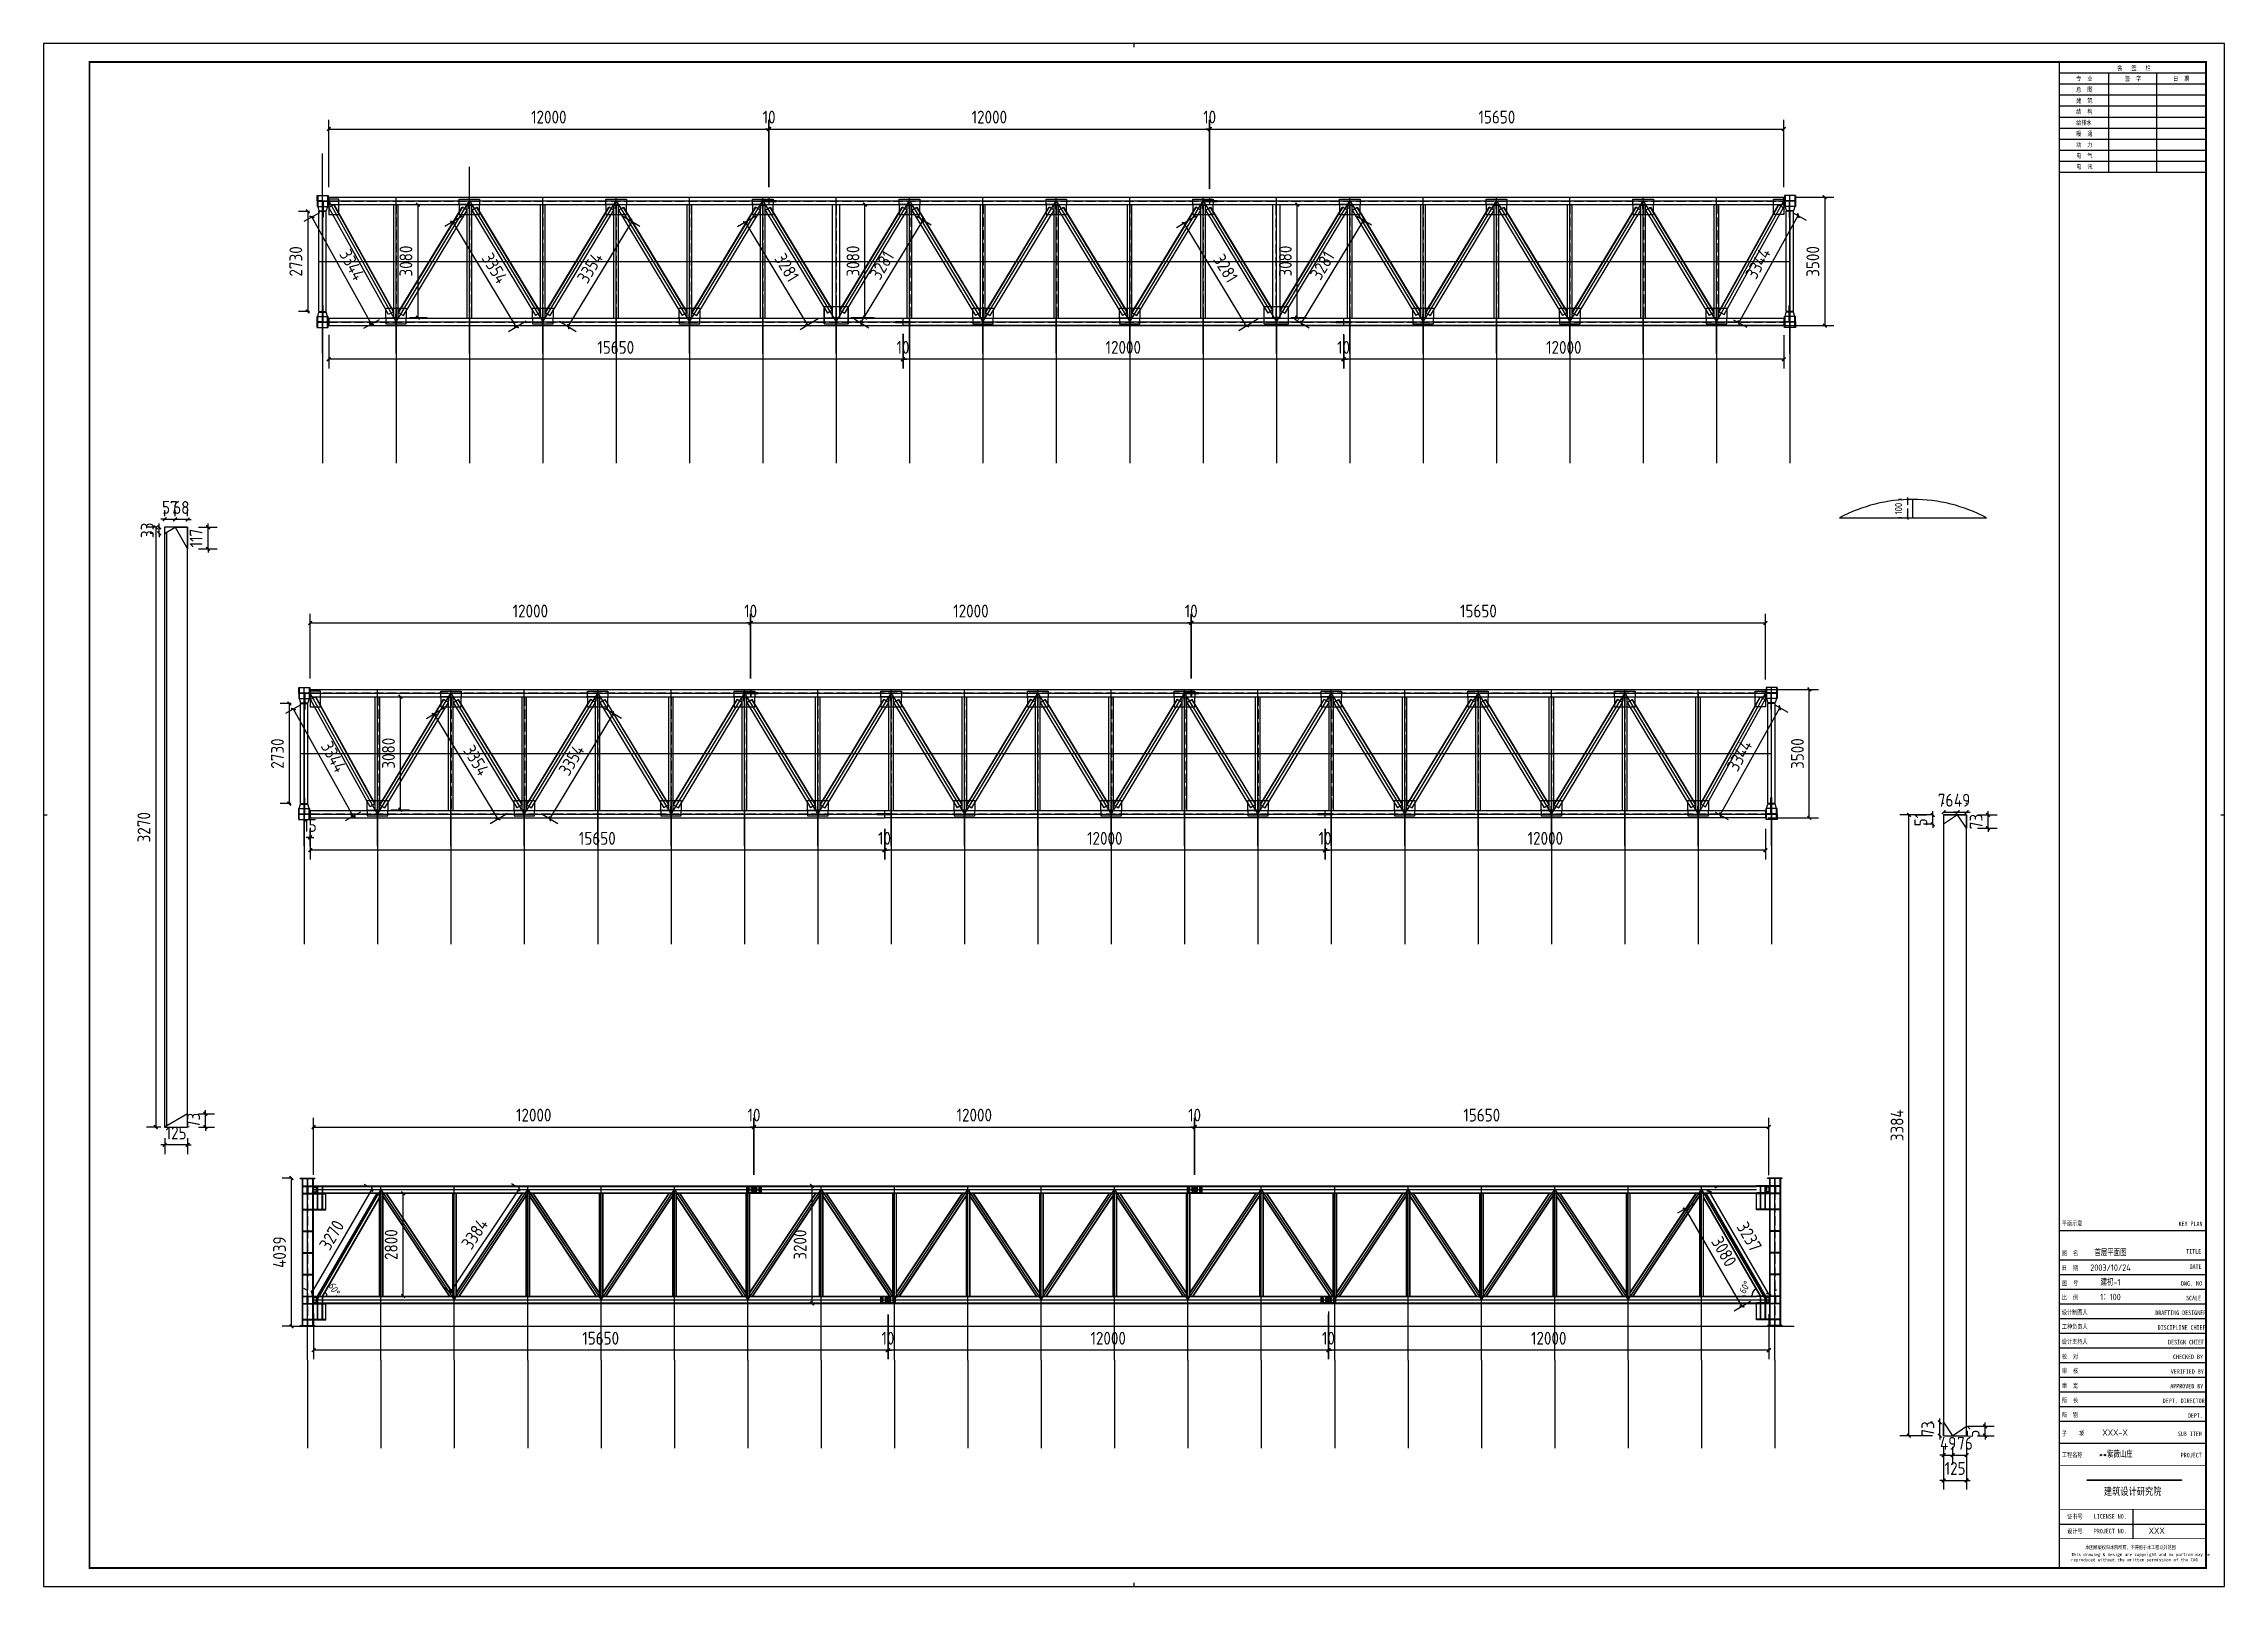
# Model space of a CAD drawing. Extents: x 1689 to 157754, y 6281 to 73826.
# Drawn here: x 65390 to 124840, y 6281 to 48331 of the extents above; entities that cross this region are included whole.
import ezdxf
from ezdxf.enums import TextEntityAlignment as Align

# ---------------------------------------------------------------- set-up
doc = ezdxf.new("R2010")
doc.units = 0
doc.header["$LTSCALE"] = 1000
doc.header["$MEASUREMENT"] = 0
doc.linetypes.add('DASH', pattern=[0.35, 0.25, -0.1])
for name, color, linetype in [('AXIS', 3, 'Continuous'), ('DOTE', 1, 'Continuous'), ('PUB_TITLE', 4, 'Continuous')]:
    doc.layers.add(name, color=color, linetype=linetype)
doc.styles.get("Standard").update_dxf_attribs({"font": 'gbenor.shx', "bigfont": 'gbcbig.shx'})
doc.styles.add('图框', font='')
doc.styles.get('图框').set_extended_font_data('SimSun')
doc.dimstyles.get("Standard").update_dxf_attribs({"dimscale": 100, "dimtxt": 3.5, "dimasz": 1, "dimexe": 2.5, "dimexo": 3, "dimgap": 1.5, "dimtad": 1, "dimdec": 0, "dimzin": 0, "dimdsep": 46, "dimtxsty": 'Standard', "dimblk": 'ARCHTICK', "dimcen": 0.09, "dimadec": 0, "dimazin": 0, "dimtfac": 1, "dimtdec": 0, "dimtix": 1, "dimtmove": 2, "dimatfit": 3, "dimfxl": 1, "dimtolj": 1, "dimtzin": 0, "dimarcsym": 0})

msp = doc.modelspace()

# ---------------------------------------------------------------- blocks, each defined once
blk = doc.blocks.new('$titleblk$00000167')
blk.add_hatch(color=256).paths.add_polyline_path([(-74.9, 58.1), (-74.9, 57.7), (-23.4, 57.7), (-23.4, 58.1)])
for p, q in [((-594.5, 839), (-594.5, 841)), ((-90, 825), (-10, 825)), ((-63, 771), (-63, 825)), ((-37, 825), (-37, 771)), ((-90, 819), (-10, 819)), ((-90, 813), (-10, 813)), ((-90, 807), (-10, 807)), ((-90, 801), (-10, 801)), ((-90, 795), (-10, 795)), ((-90, 789), (-10, 789)), ((-90, 783), (-10, 783)), ((-90, 777), (-10, 777)), ((-90, 771), (-10, 771)), ((-1187, 420.5), (-1189, 420.5)), ((0, 420.5), (-2, 420.5)), ((-90, 194), (-10, 194)), ((-90, 194), (-10, 194)), ((-90, 178), (-10, 178)), ((-90, 170), (-10, 170)), ((-90, 162), (-10, 162)), ((-90, 154), (-10, 154)), ((-90, 146), (-10, 146)), ((-90, 138), (-10, 138)), ((-90, 130), (-10, 130)), ((-90, 122), (-10, 122)), ((-90, 114), (-10, 114)), ((-90, 106), (-10, 106)), ((-90, 98), (-10, 98)), ((-90, 90), (-10, 90)), ((-90, 78), (-10, 78)), ((-50, 42), (-50, 26)), ((-90, 34), (-10, 34)), ((-594.5, 0), (-594.5, 2))]:
    blk.add_line(p, q)
for points in [[(-1189, 0), (0, 0), (0, 841), (-1189, 841)], [(-74.9, 58.1), (-23.4, 58.1), (-23.4, 57.7), (-74.9, 57.7)]]:
    blk.add_lwpolyline(points, close=True)
at = {"const_width": 1}
blk.add_lwpolyline([(-1164, 10), (-10, 10), (-10, 831), (-1164, 831)], close=True, dxfattribs=at)
for points, const_width in [([(-90, 831), (-90, 10)], 0.8), ([(-90, 831), (-90, 767)], 0.8), ([(-10, 767), (-10, 831), (-90, 831)], 0.8), ([(-90, 10), (-10, 10), (-10, 200)], 0.8), ([(-90, 66), (-10, 66)], 0.4), ([(-90, 42), (-10, 42)], 0.4), ([(-90, 26), (-10, 26)], 0.4)]:
    blk.add_lwpolyline(points, dxfattribs=dict(const_width=const_width))
at = {"style": '图框', "width": 0.8}
for s, height, p in [('专  业', 2.5, (-80.8, 820.7)), ('会   签   栏', 2.5, (-58.4, 826.5)), ('签  字', 2.5, (-54.2, 820.7)), ('日  期', 2.5, (-28, 820.7)), ('总  图', 2.5, (-80.8, 814.7)), ('建  筑', 2.5, (-80.8, 808.7)), ('结  构', 2.5, (-80.8, 802.7)), ('给排水', 2.5, (-80.8, 796.7)), ('动  力', 2.5, (-80.8, 784.7)), ('暖  通', 2.5, (-80.8, 790.7)), ('电  气', 2.5, (-80.8, 778.7)), ('电  讯', 2.5, (-80.8, 772.7)), ('平面示意', 2.5, (-88.6, 196.7)), ('KEY PLAN', 2.5, (-25, 196.4)), ('图  名', 2.5, (-88.6, 180.4)), ('TITLE', 2.5, (-20.8, 181.4)), ('图  号', 2.5, (-88.6, 164.1)), ('日  期', 2.5, (-88.6, 172.4)), ('DWG. NO', 2.5, (-23.6, 163.9)), ('DATE', 2.5, (-19, 173.1)), ('比  例', 2.5, (-88.6, 156.3)), ('SCALE', 2.5, (-20.9, 155.9)), ('设计制图人', 2.5, (-88.6, 148.2)), ('工种负责人', 2.5, (-88.6, 140.4)), ('DRAFTING DESIGNER', 2.5, (-37.7, 147.9)), ('设计主持人', 2.5, (-88.6, 132.2)), ('DISCIPLINE CHIEF', 2.5, (-36.4, 139.9)), ('DESIGN CHIEF', 2.5, (-30.7, 131.9)), ('校  对', 2.5, (-88.6, 124.1)), ('审  核', 2.5, (-88.6, 116.3)), ('CHECKED BY', 2.5, (-28, 123.9)), ('审  定', 2.5, (-88.6, 108.2)), ('APPROVED BY', 2.5, (-29.5, 107.9)), ('VERIFIED BY', 2.5, (-29.2, 115.9)), ('所  长', 2.5, (-88.6, 100.2)), ('所  别', 2.5, (-88.6, 92.3)), ('DEPT. DIRECTOR', 2.5, (-33.6, 99.9)), ('子    项', 2.5, (-88.6, 82.1)), ('SUB ITEM', 2.5, (-25.4, 81.9)), ('DEPT.', 2.5, (-19.9, 91.9)), ('工程名称', 2.5, (-88.6, 70.5)), ('PROJECT', 2.5, (-23.8, 70.3)), ('建筑设计研究院', 4, (-65.7, 49.8)), ('证书号', 2.5, (-85.7, 36.8)), ('LICENSE NO.', 2.5, (-71.2, 36.9)), ('设计号', 2.5, (-85.7, 28.9)), ('PROJECT NO.', 2.5, (-71.2, 28.9)), ('本图纸版权归本院所有，不得用于本工程以外范围', 2, (-75.8, 20.3))]:
    blk.add_text(s, height=height, dxfattribs=at).set_placement(p)
at = {"insert": (-83.6, 18.2), "char_height": 1.7, "width": 72.25, "attachment_point": 1, "style": '图框'}
blk.add_mtext('This drawing & design are copyright and no portion may be reproduced without the written permission of the CAG', dxfattribs=at)
at = {"flags": 4}
for tag, p in [('(扩展图名)', (-62.1, 184.1)), ('图名', (-62.1, 180.1)), ('图号', (-62.1, 164)), ('日期', (-62.1, 172)), ('比例', (-62.1, 156)), ('子项', (-59.6, 82.1)), ('工程名称', (-59.2, 70.2)), ('设计号', (-36.9, 28.6))]:
    blk.add_attdef(tag, text='', height=3.5, dxfattribs=at).set_placement(p, align=Align.CENTER)
for tag, p in [('设计人', (-64.8, 148.1)), ('负责人', (-64.7, 140.3)), ('主持人', (-64.7, 132.3)), ('校对人', (-64.3, 124.4)), ('审核人', (-64, 116.2)), ('审定人', (-64.2, 108)), ('所长', (-64.2, 99.8))]:
    blk.add_attdef(tag, p, '', height=3.5)
blk = doc.blocks.new('_ArchTick')
at = {"color": 0, "linetype": 'ByBlock', "const_width": 0.4}
blk.add_lwpolyline([(-0.5, -0.5), (0.5, 0.5)], dxfattribs=at)
blk = doc.blocks.new('*D6')
at = {"color": 0, "lineweight": -2}
for p, q in [((72137, 30345), (71838, 30345)), ((72088, 30345), (72088, 27615)), ((72132, 27615), (71838, 27615))]:
    blk.add_line(p, q, dxfattribs=at)
at = {"layer": 'Defpoints', "color": 0}
for p in [(72437, 30345), (72088, 27615), (72432, 27615)]:
    blk.add_point(p, dxfattribs=at)
at = {"color": 0, "lineweight": -2, "xscale": 100, "yscale": 100, "zscale": 100}
for p, rotation in [((72088, 30345), 90), ((72088, 27615), 270)]:
    blk.add_blockref('_ArchTick', p, dxfattribs=dict(at, rotation=rotation))
at = {"color": 0, "insert": (71763, 28980), "char_height": 350, "attachment_point": 5, "rotation": 90}
blk.add_mtext('\\A1;2730', dxfattribs=at)
blk = doc.blocks.new('*D7')
at = {"color": 0, "lineweight": -2}
for p, q in [((72404, 30306), (71983, 30072)), ((73827, 27270), (72201, 30193)), ((74030, 27383), (73608, 27149))]:
    blk.add_line(p, q, dxfattribs=at)
at = {"layer": 'Defpoints', "color": 0}
for p in [(72667, 30452), (72201, 30193), (74292, 27529)]:
    blk.add_point(p, dxfattribs=at)
at = {"color": 0, "lineweight": -2, "xscale": 100, "yscale": 100, "zscale": 100}
for p, rotation in [((72201, 30193), 119.076711794255), ((73827, 27270), 299.076711794255)]:
    blk.add_blockref('_ArchTick', p, dxfattribs=dict(at, rotation=rotation))
at = {"color": 0, "insert": (73298, 28890), "char_height": 350, "attachment_point": 5, "rotation": 299.07671}
blk.add_mtext('\\A1;3344', dxfattribs=at)
blk = doc.blocks.new('*D8')
at = {"color": 0, "lineweight": -2}
for p, q in [((74857, 30530), (75366, 30530)), ((75116, 27450), (75116, 30530)), ((74857, 27450), (75366, 27450))]:
    blk.add_line(p, q, dxfattribs=at)
at = {"layer": 'Defpoints', "color": 0}
for p in [(74557, 30530), (75116, 30530), (74557, 27450)]:
    blk.add_point(p, dxfattribs=at)
at = {"color": 0, "lineweight": -2, "xscale": 100, "yscale": 100, "zscale": 100}
for p, rotation in [((75116, 30530), 90), ((75116, 27450), 270)]:
    blk.add_blockref('_ArchTick', p, dxfattribs=dict(at, rotation=rotation))
at = {"color": 0, "insert": (74791, 28990), "char_height": 350, "attachment_point": 5, "rotation": 90}
blk.add_mtext('\\A1;3080', dxfattribs=at)
blk = doc.blocks.new('*D9')
at = {"color": 0, "lineweight": -2}
for p, q in [((79191, 27203), (80929, 30071)), ((80688, 30217), (81143, 29941)), ((78950, 27349), (79405, 27073))]:
    blk.add_line(p, q, dxfattribs=at)
at = {"layer": 'Defpoints', "color": 0}
for p in [(80432, 30372), (80929, 30071), (78694, 27504)]:
    blk.add_point(p, dxfattribs=at)
at = {"color": 0, "lineweight": -2, "xscale": 100, "yscale": 100, "zscale": 100}
for p, rotation in [((80929, 30071), 58.78159723565332), ((79191, 27203), 238.7815972356534)]:
    blk.add_blockref('_ArchTick', p, dxfattribs=dict(at, rotation=rotation))
at = {"color": 0, "insert": (79782, 28805), "char_height": 350, "attachment_point": 5, "rotation": 58.7816}
blk.add_mtext('\\A1;3354', dxfattribs=at)
blk = doc.blocks.new('*D10')
at = {"color": 0, "lineweight": -2}
for p, q in [((76300, 30217), (75826, 29929)), ((77778, 27191), (76040, 30059)), ((78038, 27349), (77564, 27061))]:
    blk.add_line(p, q, dxfattribs=at)
at = {"layer": 'Defpoints', "color": 0}
for p in [(76557, 30372), (76040, 30059), (78295, 27504)]:
    blk.add_point(p, dxfattribs=at)
at = {"color": 0, "lineweight": -2, "xscale": 100, "yscale": 100, "zscale": 100}
for p, rotation in [((76040, 30059), 121.2184027643462), ((77778, 27191), 301.2184027643462)]:
    blk.add_blockref('_ArchTick', p, dxfattribs=dict(at, rotation=rotation))
at = {"color": 0, "insert": (77187, 28793), "char_height": 350, "attachment_point": 5, "rotation": 301.2184}
blk.add_mtext('\\A1;3354', dxfattribs=at)
blk = doc.blocks.new('*D11')
at = {"color": 0, "lineweight": -2}
for p, q in [((111096, 27307), (112722, 30230)), ((112584, 30306), (112940, 30108)), ((110959, 27383), (111315, 27185))]:
    blk.add_line(p, q, dxfattribs=at)
at = {"layer": 'Defpoints', "color": 0}
for p in [(112322, 30452), (112722, 30230), (110697, 27529)]:
    blk.add_point(p, dxfattribs=at)
at = {"color": 0, "lineweight": -2, "xscale": 100, "yscale": 100, "zscale": 100}
for p, rotation in [((112722, 30230), 60.92328820573312), ((111096, 27307), 240.9232882057331)]:
    blk.add_blockref('_ArchTick', p, dxfattribs=dict(at, rotation=rotation))
at = {"color": 0, "insert": (111625, 28926), "char_height": 350, "attachment_point": 5, "rotation": 60.92329}
blk.add_mtext('\\A1;3344', dxfattribs=at)
blk = doc.blocks.new('*D12')
at = {"layer": 'AXIS', "color": 0, "lineweight": -2}
for p, q in [((72640, 43759), (72341, 43759)), ((72591, 43759), (72591, 41029)), ((72635, 41029), (72341, 41029))]:
    blk.add_line(p, q, dxfattribs=at)
at = {"layer": 'Defpoints', "color": 0}
for p in [(72940, 43759), (72591, 41029), (72935, 41029)]:
    blk.add_point(p, dxfattribs=at)
at = {"layer": 'AXIS', "color": 0, "lineweight": -2, "xscale": 100, "yscale": 100, "zscale": 100}
for p, rotation in [((72591, 43759), 90), ((72591, 41029), 270)]:
    blk.add_blockref('_ArchTick', p, dxfattribs=dict(at, rotation=rotation))
at = {"layer": 'AXIS', "color": 0, "insert": (72266, 42394), "char_height": 350, "attachment_point": 5, "rotation": 90}
blk.add_mtext('\\A1;2730', dxfattribs=at)
blk = doc.blocks.new('*D13')
at = {"layer": 'AXIS', "color": 0, "lineweight": -2}
for p, q in [((72907, 43721), (72486, 43486)), ((74329, 40685), (72704, 43608)), ((74533, 40798), (74111, 40563))]:
    blk.add_line(p, q, dxfattribs=at)
at = {"layer": 'Defpoints', "color": 0}
for p in [(72704, 43608), (73169, 43867), (74795, 40944)]:
    blk.add_point(p, dxfattribs=at)
at = {"layer": 'AXIS', "color": 0, "lineweight": -2, "xscale": 100, "yscale": 100, "zscale": 100}
for p, rotation in [((72704, 43608), 119.076711794255), ((74329, 40685), 299.076711794255)]:
    blk.add_blockref('_ArchTick', p, dxfattribs=dict(at, rotation=rotation))
at = {"layer": 'AXIS', "color": 0, "insert": (73801, 42304), "char_height": 350, "attachment_point": 5, "rotation": 299.07671}
blk.add_mtext('\\A1;3344', dxfattribs=at)
blk = doc.blocks.new('*D14')
at = {"layer": 'AXIS', "color": 0, "lineweight": -2}
for p, q in [((79694, 40617), (81432, 43485)), ((81191, 43631), (81646, 43356)), ((79453, 40763), (79908, 40488))]:
    blk.add_line(p, q, dxfattribs=at)
at = {"layer": 'Defpoints', "color": 0}
for p in [(80935, 43787), (81432, 43485), (79196, 40919)]:
    blk.add_point(p, dxfattribs=at)
at = {"layer": 'AXIS', "color": 0, "lineweight": -2, "xscale": 100, "yscale": 100, "zscale": 100}
for p, rotation in [((81432, 43485), 58.78159723565332), ((79694, 40617), 238.7815972356534)]:
    blk.add_blockref('_ArchTick', p, dxfattribs=dict(at, rotation=rotation))
at = {"layer": 'AXIS', "color": 0, "insert": (80285, 42220), "char_height": 350, "attachment_point": 5, "rotation": 58.7816}
blk.add_mtext('\\A1;3354', dxfattribs=at)
blk = doc.blocks.new('*D15')
at = {"layer": 'AXIS', "color": 0, "lineweight": -2}
for p, q in [((76803, 43631), (76329, 43344)), ((78281, 40606), (76543, 43474)), ((78541, 40763), (78067, 40476))]:
    blk.add_line(p, q, dxfattribs=at)
at = {"layer": 'Defpoints', "color": 0}
for p in [(76543, 43474), (77060, 43787), (78798, 40919)]:
    blk.add_point(p, dxfattribs=at)
at = {"layer": 'AXIS', "color": 0, "lineweight": -2, "xscale": 100, "yscale": 100, "zscale": 100}
for p, rotation in [((76543, 43474), 121.2184027643462), ((78281, 40606), 301.2184027643462)]:
    blk.add_blockref('_ArchTick', p, dxfattribs=dict(at, rotation=rotation))
at = {"layer": 'AXIS', "color": 0, "insert": (77690, 42208), "char_height": 350, "attachment_point": 5, "rotation": 301.2184}
blk.add_mtext('\\A1;3354', dxfattribs=at)
blk = doc.blocks.new('*D16')
at = {"color": 0, "lineweight": -2}
for p, q in [((111599, 40721), (113224, 43644)), ((113087, 43721), (113443, 43523)), ((111462, 40798), (111818, 40600))]:
    blk.add_line(p, q, dxfattribs=at)
at = {"layer": 'Defpoints', "color": 0}
for p in [(112825, 43867), (113224, 43644), (111199, 40944)]:
    blk.add_point(p, dxfattribs=at)
at = {"color": 0, "lineweight": -2, "xscale": 100, "yscale": 100, "zscale": 100}
for p, rotation in [((113224, 43644), 60.92328820573312), ((111599, 40721), 240.9232882057331)]:
    blk.add_blockref('_ArchTick', p, dxfattribs=dict(at, rotation=rotation))
at = {"color": 0, "insert": (112128, 42341), "char_height": 350, "attachment_point": 5, "rotation": 60.92329}
blk.add_mtext('\\A1;3344', dxfattribs=at)
blk = doc.blocks.new('*D21')
at = {"color": 0, "lineweight": -2}
for p, q in [((72644, 26920), (72644, 26446)), ((72659, 26959), (72659, 26446)), ((72644, 26696), (72544, 26696)), ((72644, 26696), (72659, 26696)), ((72659, 26696), (72759, 26696))]:
    blk.add_line(p, q, dxfattribs=at)
at = {"layer": 'Defpoints', "color": 0}
for p in [(72644, 27220), (72659, 27259), (72659, 26696)]:
    blk.add_point(p, dxfattribs=at)
at = {"color": 0, "lineweight": -2, "xscale": 100, "yscale": 100, "zscale": 100}
blk.add_blockref('_ArchTick', (72644, 26696), dxfattribs=at)
at = {"color": 0, "lineweight": -2, "xscale": 100, "yscale": 100, "zscale": 100, "rotation": 180}
blk.add_blockref('_ArchTick', (72659, 26696), dxfattribs=at)
at = {"color": 0, "insert": (72652, 27021), "char_height": 350, "attachment_point": 5}
blk.add_mtext('\\A1;15', dxfattribs=at)
blk = doc.blocks.new('*D22')
at = {"layer": 'AXIS', "color": 0, "lineweight": -2}
for p, q in [((84803, 43631), (84310, 43333)), ((86224, 40656), (84524, 43462)), ((86504, 40825), (86011, 40527))]:
    blk.add_line(p, q, dxfattribs=at)
at = {"layer": 'Defpoints', "color": 0}
for p in [(84524, 43462), (85060, 43787), (86760, 40981)]:
    blk.add_point(p, dxfattribs=at)
at = {"layer": 'AXIS', "color": 0, "lineweight": -2, "xscale": 100, "yscale": 100, "zscale": 100}
for p, rotation in [((84524, 43462), 121.2184027643464), ((86224, 40656), 301.2184027643464)]:
    blk.add_blockref('_ArchTick', p, dxfattribs=dict(at, rotation=rotation))
at = {"layer": 'AXIS', "color": 0, "insert": (85652, 42228), "char_height": 350, "attachment_point": 5, "rotation": 301.2184}
blk.add_mtext('\\A1;3281', dxfattribs=at)
blk = doc.blocks.new('*D23')
at = {"layer": 'AXIS', "color": 0, "lineweight": -2}
for p, q in [((96803, 43631), (96271, 43309)), ((98185, 40632), (96485, 43439)), ((98504, 40825), (97972, 40503))]:
    blk.add_line(p, q, dxfattribs=at)
at = {"layer": 'Defpoints', "color": 0}
for p in [(96485, 43439), (97060, 43787), (98760, 40981)]:
    blk.add_point(p, dxfattribs=at)
at = {"layer": 'AXIS', "color": 0, "lineweight": -2, "xscale": 100, "yscale": 100, "zscale": 100}
for p, rotation in [((96485, 43439), 121.2184027643463), ((98185, 40632), 301.2184027643463)]:
    blk.add_blockref('_ArchTick', p, dxfattribs=dict(at, rotation=rotation))
at = {"layer": 'AXIS', "color": 0, "insert": (97613, 42204), "char_height": 350, "attachment_point": 5, "rotation": 301.2184}
blk.add_mtext('\\A1;3281', dxfattribs=at)
blk = doc.blocks.new('*D24')
at = {"color": 0, "lineweight": -2}
for p, q in [((112153, 30730), (113775, 30730)), ((113525, 27230), (113525, 30730)), ((112390, 27230), (113775, 27230))]:
    blk.add_line(p, q, dxfattribs=at)
at = {"layer": 'Defpoints', "color": 0}
for p in [(111853, 30730), (113525, 30730), (112090, 27230)]:
    blk.add_point(p, dxfattribs=at)
at = {"color": 0, "lineweight": -2, "xscale": 100, "yscale": 100, "zscale": 100}
for p, rotation in [((113525, 30730), 90), ((113525, 27230), 270)]:
    blk.add_blockref('_ArchTick', p, dxfattribs=dict(at, rotation=rotation))
at = {"color": 0, "insert": (113200, 28980), "char_height": 350, "attachment_point": 5, "rotation": 90}
blk.add_mtext('\\A1;3500', dxfattribs=at)
blk = doc.blocks.new('*D25')
at = {"color": 0, "lineweight": -2}
for p, q in [((113162, 44144), (114196, 44144)), ((113946, 44144), (113946, 40644)), ((112676, 40644), (114196, 40644))]:
    blk.add_line(p, q, dxfattribs=at)
at = {"layer": 'Defpoints', "color": 0}
for p in [(112862, 44144), (112376, 40644), (113946, 40644)]:
    blk.add_point(p, dxfattribs=at)
at = {"color": 0, "lineweight": -2, "xscale": 100, "yscale": 100, "zscale": 100}
for p, rotation in [((113946, 44144), 90), ((113946, 40644), 270)]:
    blk.add_blockref('_ArchTick', p, dxfattribs=dict(at, rotation=rotation))
at = {"color": 0, "insert": (113621, 42394), "char_height": 350, "attachment_point": 5, "rotation": 90}
blk.add_mtext('\\A1;3500', dxfattribs=at)
blk = doc.blocks.new('*D26')
at = {"color": 0, "lineweight": -2}
for p, q in [((85046, 17195), (86587, 17195)), ((86337, 13995), (86337, 17195)), ((88087, 13995), (86087, 13995))]:
    blk.add_line(p, q, dxfattribs=at)
at = {"layer": 'Defpoints', "color": 0}
for p in [(84746, 17195), (86337, 17195), (88387, 13995)]:
    blk.add_point(p, dxfattribs=at)
at = {"color": 0, "lineweight": -2, "xscale": 100, "yscale": 100, "zscale": 100}
for p, rotation in [((86337, 17195), 90), ((86337, 13995), 270)]:
    blk.add_blockref('_ArchTick', p, dxfattribs=dict(at, rotation=rotation))
at = {"color": 0, "insert": (86012, 15595), "char_height": 350, "attachment_point": 5, "rotation": 90}
blk.add_mtext('\\A1;3200', dxfattribs=at)
blk = doc.blocks.new('*D104')
at = {"layer": 'AXIS', "color": 0, "lineweight": -2}
for p, q in [((75360, 43944), (75842, 43944)), ((75592, 43944), (75592, 40864)), ((75360, 40864), (75842, 40864))]:
    blk.add_line(p, q, dxfattribs=at)
at = {"layer": 'Defpoints', "color": 0}
for p in [(75060, 43944), (75060, 40864), (75592, 40864)]:
    blk.add_point(p, dxfattribs=at)
at = {"layer": 'AXIS', "color": 0, "lineweight": -2, "xscale": 100, "yscale": 100, "zscale": 100}
for p, rotation in [((75592, 43944), 90), ((75592, 40864), 270)]:
    blk.add_blockref('_ArchTick', p, dxfattribs=dict(at, rotation=rotation))
at = {"layer": 'AXIS', "color": 0, "insert": (75267, 42404), "char_height": 350, "attachment_point": 5, "rotation": 90}
blk.add_mtext('\\A1;3080', dxfattribs=at)
blk = doc.blocks.new('*D108')
at = {"layer": 'AXIS', "color": 0, "lineweight": -2}
for p, q in [((72153, 17409), (71896, 17409)), ((72146, 13370), (72146, 17409)), ((72141, 13370), (71896, 13370))]:
    blk.add_line(p, q, dxfattribs=at)
at = {"layer": 'Defpoints', "color": 0}
for p in [(72146, 17409), (72453, 17409), (72441, 13370)]:
    blk.add_point(p, dxfattribs=at)
at = {"layer": 'AXIS', "color": 0, "lineweight": -2, "xscale": 100, "yscale": 100, "zscale": 100}
for p, rotation in [((72146, 17409), 90), ((72146, 13370), 270)]:
    blk.add_blockref('_ArchTick', p, dxfattribs=dict(at, rotation=rotation))
at = {"layer": 'AXIS', "color": 0, "insert": (71821, 15390), "char_height": 350, "attachment_point": 5, "rotation": 90}
blk.add_mtext('\\A1;4039', dxfattribs=at)
blk = doc.blocks.new('*D117')
at = {"layer": 'AXIS', "color": 0, "lineweight": -2}
for p, q in [((87397, 43944), (88029, 43944)), ((87779, 40864), (87779, 43944)), ((87397, 40864), (88029, 40864))]:
    blk.add_line(p, q, dxfattribs=at)
at = {"layer": 'Defpoints', "color": 0}
for p in [(87097, 43944), (87779, 43944), (87097, 40864)]:
    blk.add_point(p, dxfattribs=at)
at = {"layer": 'AXIS', "color": 0, "lineweight": -2, "xscale": 100, "yscale": 100, "zscale": 100}
for p, rotation in [((87779, 43944), 90), ((87779, 40864), 270)]:
    blk.add_blockref('_ArchTick', p, dxfattribs=dict(at, rotation=rotation))
at = {"layer": 'AXIS', "color": 0, "insert": (87454, 42404), "char_height": 350, "attachment_point": 5, "rotation": 90}
blk.add_mtext('\\A1;3080', dxfattribs=at)
blk = doc.blocks.new('*D118')
at = {"layer": 'AXIS', "color": 0, "lineweight": -2}
for p, q in [((74936, 16995), (75439, 16995)), ((75189, 14195), (75189, 16995)), ((74936, 14195), (75439, 14195))]:
    blk.add_line(p, q, dxfattribs=at)
at = {"layer": 'Defpoints', "color": 0}
for p in [(74636, 16995), (75189, 16995), (74636, 14195)]:
    blk.add_point(p, dxfattribs=at)
at = {"layer": 'AXIS', "color": 0, "lineweight": -2, "xscale": 100, "yscale": 100, "zscale": 100}
for p, rotation in [((75189, 16995), 90), ((75189, 14195), 270)]:
    blk.add_blockref('_ArchTick', p, dxfattribs=dict(at, rotation=rotation))
at = {"layer": 'AXIS', "color": 0, "insert": (74864, 15595), "char_height": 350, "attachment_point": 5, "rotation": 90}
blk.add_mtext('\\A1;2800', dxfattribs=at)
blk = doc.blocks.new('*D119')
at = {"layer": 'AXIS', "color": 0, "lineweight": -2}
for p, q in [((99397, 43944), (99815, 43944)), ((99565, 40864), (99565, 43944)), ((99397, 40864), (99815, 40864))]:
    blk.add_line(p, q, dxfattribs=at)
at = {"layer": 'Defpoints', "color": 0}
for p in [(99097, 43944), (99565, 43944), (99097, 40864)]:
    blk.add_point(p, dxfattribs=at)
at = {"layer": 'AXIS', "color": 0, "lineweight": -2, "xscale": 100, "yscale": 100, "zscale": 100}
for p, rotation in [((99565, 43944), 90), ((99565, 40864), 270)]:
    blk.add_blockref('_ArchTick', p, dxfattribs=dict(at, rotation=rotation))
at = {"layer": 'AXIS', "color": 0, "insert": (99240, 42404), "char_height": 350, "attachment_point": 5, "rotation": 90}
blk.add_mtext('\\A1;3080', dxfattribs=at)
blk = doc.blocks.new('*D120')
at = {"layer": 'AXIS', "color": 0, "lineweight": -2}
for p, q in [((99677, 40712), (101378, 43518)), ((101191, 43631), (101592, 43388)), ((99490, 40825), (99891, 40582))]:
    blk.add_line(p, q, dxfattribs=at)
at = {"layer": 'Defpoints', "color": 0}
for p in [(100935, 43787), (101378, 43518), (99234, 40981)]:
    blk.add_point(p, dxfattribs=at)
at = {"layer": 'AXIS', "color": 0, "lineweight": -2, "xscale": 100, "yscale": 100, "zscale": 100}
for p, rotation in [((101378, 43518), 58.78159723565337), ((99677, 40712), 238.7815972356534)]:
    blk.add_blockref('_ArchTick', p, dxfattribs=dict(at, rotation=rotation))
at = {"layer": 'AXIS', "color": 0, "insert": (100250, 42283), "char_height": 350, "attachment_point": 5, "rotation": 58.7816}
blk.add_mtext('\\A1;3281', dxfattribs=at)
blk = doc.blocks.new('*D121')
at = {"layer": 'AXIS', "color": 0, "lineweight": -2}
for p, q in [((87669, 40717), (89369, 43523)), ((89191, 43631), (89583, 43394)), ((87490, 40825), (87883, 40588))]:
    blk.add_line(p, q, dxfattribs=at)
at = {"layer": 'Defpoints', "color": 0}
for p in [(88935, 43787), (89369, 43523), (87234, 40981)]:
    blk.add_point(p, dxfattribs=at)
at = {"layer": 'AXIS', "color": 0, "lineweight": -2, "xscale": 100, "yscale": 100, "zscale": 100}
for p, rotation in [((89369, 43523), 58.78159723565322), ((87669, 40717), 238.7815972356532)]:
    blk.add_blockref('_ArchTick', p, dxfattribs=dict(at, rotation=rotation))
at = {"layer": 'AXIS', "color": 0, "insert": (88241, 42289), "char_height": 350, "attachment_point": 5, "rotation": 58.7816}
blk.add_mtext('\\A1;3281', dxfattribs=at)
blk = doc.blocks.new('*D122')
at = {"color": 0, "lineweight": -2}
blk.add_line((73386, 14195), (73363, 14195), dxfattribs=at)
blk.add_arc((72991, 14195), 123, 360, 59.88627, dxfattribs=at)
at = {"layer": 'Defpoints', "color": 0}
for p in [(74536, 16860), (72751, 14195), (72991, 14195), (73086, 14195), (73106, 14237)]:
    blk.add_point(p, dxfattribs=at)
at = {"color": 0, "lineweight": -2, "xscale": 30, "yscale": 30, "zscale": 30}
for p, rotation in [((73052, 14301), 149.8862668490177), ((73113, 14195), 269.9999999999982)]:
    blk.add_blockref('_ArchTick', p, dxfattribs=dict(at, rotation=rotation))
at = {"color": 0, "insert": (73314, 14381), "char_height": 200, "attachment_point": 5, "rotation": 299.94313}
blk.add_mtext('\\A1;60°', dxfattribs=at)
blk = doc.blocks.new('*D123')
at = {"color": 0, "lineweight": -2}
for p, q in [((112418, 14249), (110794, 17049)), ((110961, 17146), (111010, 17174)), ((112585, 14346), (112634, 14374))]:
    blk.add_line(p, q, dxfattribs=at)
at = {"layer": 'Defpoints', "color": 0}
for p in [(110702, 16995), (110794, 17049), (112326, 14195)]:
    blk.add_point(p, dxfattribs=at)
at = {"color": 0, "lineweight": -2, "xscale": 100, "yscale": 100, "zscale": 100}
for p, rotation in [((110794, 17049), 120.1137331509831), ((112418, 14249), 300.1137331509831)]:
    blk.add_blockref('_ArchTick', p, dxfattribs=dict(at, rotation=rotation))
at = {"color": 0, "insert": (111887, 15812), "char_height": 350, "attachment_point": 5, "rotation": 300.11373}
blk.add_mtext('\\A1;3237', dxfattribs=at)
blk = doc.blocks.new('*D124')
at = {"color": 0, "lineweight": -2}
for p, q in [((110376, 16709), (109930, 16450)), ((111691, 13911), (110146, 16575)), ((111922, 14045), (111475, 13786))]:
    blk.add_line(p, q, dxfattribs=at)
at = {"layer": 'Defpoints', "color": 0}
for p in [(110636, 16860), (110146, 16575), (112181, 14195)]:
    blk.add_point(p, dxfattribs=at)
at = {"color": 0, "lineweight": -2, "xscale": 100, "yscale": 100, "zscale": 100}
for p, rotation in [((110146, 16575), 120.1137331509824), ((111691, 13911), 300.1137331509824)]:
    blk.add_blockref('_ArchTick', p, dxfattribs=dict(at, rotation=rotation))
at = {"color": 0, "insert": (111200, 15406), "char_height": 350, "attachment_point": 5, "rotation": 300.11373}
blk.add_mtext('\\A1;3080', dxfattribs=at)
blk = doc.blocks.new('*D125')
at = {"color": 0, "lineweight": -2}
blk.add_line((111786, 14195), (111705, 14195), dxfattribs=at)
blk.add_arc((112181, 14195), 226, 120.11373, 180, dxfattribs=at)
at = {"layer": 'Defpoints', "color": 0}
for p in [(110636, 16860), (112008, 14340), (112086, 14195), (112181, 14195), (112421, 14195)]:
    blk.add_point(p, dxfattribs=at)
at = {"color": 0, "lineweight": -2, "xscale": 30, "yscale": 30, "zscale": 30}
for p, rotation in [((112068, 14391), 30.11373315098232), ((111955, 14195), 270.0000000000044)]:
    blk.add_blockref('_ArchTick', p, dxfattribs=dict(at, rotation=rotation))
at = {"color": 0, "insert": (111768, 14433), "char_height": 200, "attachment_point": 5, "rotation": 60.05687}
blk.add_mtext('\\A1;60°', dxfattribs=at)
blk = doc.blocks.new('*D133')
at = {"layer": 'AXIS', "color": 0, "lineweight": -2}
for p, q in [((72704, 14278), (74345, 17106)), ((74227, 17174), (74128, 17232)), ((72586, 14346), (72488, 14403))]:
    blk.add_line(p, q, dxfattribs=at)
at = {"layer": 'Defpoints', "color": 0}
for p in [(74345, 17106), (74486, 17024), (72846, 14195)]:
    blk.add_point(p, dxfattribs=at)
at = {"layer": 'AXIS', "color": 0, "lineweight": -2, "xscale": 100, "yscale": 100, "zscale": 100}
for p, rotation in [((74345, 17106), 59.88626684902177), ((72704, 14278), 239.8862668490218)]:
    blk.add_blockref('_ArchTick', p, dxfattribs=dict(at, rotation=rotation))
at = {"layer": 'AXIS', "color": 0, "insert": (73243, 15855), "char_height": 350, "attachment_point": 5, "rotation": 59.88627}
blk.add_mtext('\\A1;3270', dxfattribs=at)
blk = doc.blocks.new('*D134')
at = {"layer": 'AXIS', "color": 0, "lineweight": -2}
for p, q in [((78275, 17169), (78145, 17256)), ((78353, 17117), (76476, 14302)), ((76398, 14354), (76268, 14441))]:
    blk.add_line(p, q, dxfattribs=at)
at = {"layer": 'Defpoints', "color": 0}
for p in [(78524, 17003), (76476, 14302), (76647, 14188)]:
    blk.add_point(p, dxfattribs=at)
at = {"layer": 'AXIS', "color": 0, "lineweight": -2, "xscale": 100, "yscale": 100, "zscale": 100}
for p, rotation in [((78353, 17117), 56.30993247401991), ((76476, 14302), 236.3099324740199)]:
    blk.add_blockref('_ArchTick', p, dxfattribs=dict(at, rotation=rotation))
at = {"layer": 'AXIS', "color": 0, "insert": (77144, 15890), "char_height": 350, "attachment_point": 5, "rotation": 56.30993}
blk.add_mtext('\\A1;3384', dxfattribs=at)
blk = doc.blocks.new('*D135')
at = {"layer": 'AXIS', "color": 0, "lineweight": -2}
for p, q in [((72751, 17495), (72751, 19051)), ((84751, 17495), (84751, 19051)), ((72751, 18801), (84751, 18801))]:
    blk.add_line(p, q, dxfattribs=at)
at = {"layer": 'Defpoints', "color": 0}
for p in [(84751, 18801), (72751, 17195), (84751, 17195)]:
    blk.add_point(p, dxfattribs=at)
at = {"layer": 'AXIS', "color": 0, "lineweight": -2, "xscale": 100, "yscale": 100, "zscale": 100, "rotation": 180}
blk.add_blockref('_ArchTick', (72751, 18801), dxfattribs=at)
at = {"layer": 'AXIS', "color": 0, "lineweight": -2, "xscale": 100, "yscale": 100, "zscale": 100}
blk.add_blockref('_ArchTick', (84751, 18801), dxfattribs=at)
at = {"layer": 'AXIS', "color": 0, "insert": (78751, 19126), "char_height": 350, "attachment_point": 5}
blk.add_mtext('\\A1;12000', dxfattribs=at)
blk = doc.blocks.new('*D136')
at = {"layer": 'AXIS', "color": 0, "lineweight": -2}
for p, q in [((84751, 17495), (84751, 19051)), ((84761, 17495), (84761, 19051)), ((84751, 18801), (84651, 18801)), ((84751, 18801), (84761, 18801)), ((84761, 18801), (84861, 18801))]:
    blk.add_line(p, q, dxfattribs=at)
at = {"layer": 'Defpoints', "color": 0}
for p in [(84761, 18801), (84751, 17195), (84761, 17195)]:
    blk.add_point(p, dxfattribs=at)
at = {"layer": 'AXIS', "color": 0, "lineweight": -2, "xscale": 100, "yscale": 100, "zscale": 100}
blk.add_blockref('_ArchTick', (84751, 18801), dxfattribs=at)
at = {"layer": 'AXIS', "color": 0, "lineweight": -2, "xscale": 100, "yscale": 100, "zscale": 100, "rotation": 180}
blk.add_blockref('_ArchTick', (84761, 18801), dxfattribs=at)
at = {"layer": 'AXIS', "color": 0, "insert": (84756, 19126), "char_height": 350, "attachment_point": 5}
blk.add_mtext('\\A1;10', dxfattribs=at)
blk = doc.blocks.new('*D137')
at = {"layer": 'AXIS', "color": 0, "lineweight": -2}
for p, q in [((84761, 17495), (84761, 19051)), ((96761, 17495), (96761, 19051)), ((84761, 18801), (96761, 18801))]:
    blk.add_line(p, q, dxfattribs=at)
at = {"layer": 'Defpoints', "color": 0}
for p in [(96761, 18801), (84761, 17195), (96761, 17195)]:
    blk.add_point(p, dxfattribs=at)
at = {"layer": 'AXIS', "color": 0, "lineweight": -2, "xscale": 100, "yscale": 100, "zscale": 100, "rotation": 180}
blk.add_blockref('_ArchTick', (84761, 18801), dxfattribs=at)
at = {"layer": 'AXIS', "color": 0, "lineweight": -2, "xscale": 100, "yscale": 100, "zscale": 100}
blk.add_blockref('_ArchTick', (96761, 18801), dxfattribs=at)
at = {"layer": 'AXIS', "color": 0, "insert": (90761, 19126), "char_height": 350, "attachment_point": 5}
blk.add_mtext('\\A1;12000', dxfattribs=at)
blk = doc.blocks.new('*D138')
at = {"layer": 'AXIS', "color": 0, "lineweight": -2}
for p, q in [((96761, 17495), (96761, 19051)), ((96771, 17495), (96771, 19051)), ((96761, 18801), (96661, 18801)), ((96761, 18801), (96771, 18801)), ((96771, 18801), (96871, 18801))]:
    blk.add_line(p, q, dxfattribs=at)
at = {"layer": 'Defpoints', "color": 0}
for p in [(96771, 18801), (96761, 17195), (96771, 17195)]:
    blk.add_point(p, dxfattribs=at)
at = {"layer": 'AXIS', "color": 0, "lineweight": -2, "xscale": 100, "yscale": 100, "zscale": 100}
blk.add_blockref('_ArchTick', (96761, 18801), dxfattribs=at)
at = {"layer": 'AXIS', "color": 0, "lineweight": -2, "xscale": 100, "yscale": 100, "zscale": 100, "rotation": 180}
blk.add_blockref('_ArchTick', (96771, 18801), dxfattribs=at)
at = {"layer": 'AXIS', "color": 0, "insert": (96766, 19126), "char_height": 350, "attachment_point": 5}
blk.add_mtext('\\A1;10', dxfattribs=at)
blk = doc.blocks.new('*D139')
at = {"layer": 'AXIS', "color": 0, "lineweight": -2}
for p, q in [((96771, 17495), (96771, 19051)), ((112421, 17489), (112421, 19051)), ((96771, 18801), (112421, 18801))]:
    blk.add_line(p, q, dxfattribs=at)
at = {"layer": 'Defpoints', "color": 0}
for p in [(112421, 18801), (96771, 17195), (112421, 17189)]:
    blk.add_point(p, dxfattribs=at)
at = {"layer": 'AXIS', "color": 0, "lineweight": -2, "xscale": 100, "yscale": 100, "zscale": 100, "rotation": 180}
blk.add_blockref('_ArchTick', (96771, 18801), dxfattribs=at)
at = {"layer": 'AXIS', "color": 0, "lineweight": -2, "xscale": 100, "yscale": 100, "zscale": 100}
blk.add_blockref('_ArchTick', (112421, 18801), dxfattribs=at)
at = {"layer": 'AXIS', "color": 0, "insert": (104596, 19126), "char_height": 350, "attachment_point": 5}
blk.add_mtext('\\A1;15650', dxfattribs=at)
blk = doc.blocks.new('*D140')
at = {"layer": 'AXIS', "color": 0, "lineweight": -2}
for p, q in [((100421, 13770), (100421, 12469)), ((112421, 13699), (112421, 12469)), ((112421, 12719), (100421, 12719))]:
    blk.add_line(p, q, dxfattribs=at)
at = {"layer": 'Defpoints', "color": 0}
for p in [(100421, 14070), (112421, 13999), (100421, 12719)]:
    blk.add_point(p, dxfattribs=at)
at = {"layer": 'AXIS', "color": 0, "lineweight": -2, "xscale": 100, "yscale": 100, "zscale": 100, "rotation": 180}
blk.add_blockref('_ArchTick', (100421, 12719), dxfattribs=at)
at = {"layer": 'AXIS', "color": 0, "lineweight": -2, "xscale": 100, "yscale": 100, "zscale": 100}
blk.add_blockref('_ArchTick', (112421, 12719), dxfattribs=at)
at = {"layer": 'AXIS', "color": 0, "insert": (106421, 13044), "char_height": 350, "attachment_point": 5}
blk.add_mtext('\\A1;12000', dxfattribs=at)
blk = doc.blocks.new('*D141')
at = {"layer": 'AXIS', "color": 0, "lineweight": -2}
for p, q in [((100411, 13695), (100411, 12469)), ((100421, 13770), (100421, 12469)), ((100411, 12719), (100311, 12719)), ((100421, 12719), (100411, 12719)), ((100421, 12719), (100521, 12719))]:
    blk.add_line(p, q, dxfattribs=at)
at = {"layer": 'Defpoints', "color": 0}
for p in [(100411, 13995), (100421, 14070), (100411, 12719)]:
    blk.add_point(p, dxfattribs=at)
at = {"layer": 'AXIS', "color": 0, "lineweight": -2, "xscale": 100, "yscale": 100, "zscale": 100}
blk.add_blockref('_ArchTick', (100411, 12719), dxfattribs=at)
at = {"layer": 'AXIS', "color": 0, "lineweight": -2, "xscale": 100, "yscale": 100, "zscale": 100, "rotation": 180}
blk.add_blockref('_ArchTick', (100421, 12719), dxfattribs=at)
at = {"layer": 'AXIS', "color": 0, "insert": (100416, 13044), "char_height": 350, "attachment_point": 5}
blk.add_mtext('\\A1;10', dxfattribs=at)
blk = doc.blocks.new('*D142')
at = {"layer": 'AXIS', "color": 0, "lineweight": -2}
for p, q in [((88411, 13695), (88411, 12469)), ((100411, 13695), (100411, 12469)), ((100411, 12719), (88411, 12719))]:
    blk.add_line(p, q, dxfattribs=at)
at = {"layer": 'Defpoints', "color": 0}
for p in [(88411, 13995), (100411, 13995), (88411, 12719)]:
    blk.add_point(p, dxfattribs=at)
at = {"layer": 'AXIS', "color": 0, "lineweight": -2, "xscale": 100, "yscale": 100, "zscale": 100, "rotation": 180}
blk.add_blockref('_ArchTick', (88411, 12719), dxfattribs=at)
at = {"layer": 'AXIS', "color": 0, "lineweight": -2, "xscale": 100, "yscale": 100, "zscale": 100}
blk.add_blockref('_ArchTick', (100411, 12719), dxfattribs=at)
at = {"layer": 'AXIS', "color": 0, "insert": (94411, 13044), "char_height": 350, "attachment_point": 5}
blk.add_mtext('\\A1;12000', dxfattribs=at)
blk = doc.blocks.new('*D143')
at = {"layer": 'AXIS', "color": 0, "lineweight": -2}
for p, q in [((88401, 13695), (88401, 12469)), ((88411, 13695), (88411, 12469)), ((88401, 12719), (88301, 12719)), ((88411, 12719), (88401, 12719)), ((88411, 12719), (88511, 12719))]:
    blk.add_line(p, q, dxfattribs=at)
at = {"layer": 'Defpoints', "color": 0}
for p in [(88401, 13995), (88411, 13995), (88401, 12719)]:
    blk.add_point(p, dxfattribs=at)
at = {"layer": 'AXIS', "color": 0, "lineweight": -2, "xscale": 100, "yscale": 100, "zscale": 100}
blk.add_blockref('_ArchTick', (88401, 12719), dxfattribs=at)
at = {"layer": 'AXIS', "color": 0, "lineweight": -2, "xscale": 100, "yscale": 100, "zscale": 100, "rotation": 180}
blk.add_blockref('_ArchTick', (88411, 12719), dxfattribs=at)
at = {"layer": 'AXIS', "color": 0, "insert": (88406, 13044), "char_height": 350, "attachment_point": 5}
blk.add_mtext('\\A1;10', dxfattribs=at)
blk = doc.blocks.new('*D144')
at = {"layer": 'AXIS', "color": 0, "lineweight": -2}
for p, q in [((72751, 13721), (72751, 12469)), ((88401, 13695), (88401, 12469)), ((88401, 12719), (72751, 12719))]:
    blk.add_line(p, q, dxfattribs=at)
at = {"layer": 'Defpoints', "color": 0}
for p in [(72751, 14021), (88401, 13995), (72751, 12719)]:
    blk.add_point(p, dxfattribs=at)
at = {"layer": 'AXIS', "color": 0, "lineweight": -2, "xscale": 100, "yscale": 100, "zscale": 100, "rotation": 180}
blk.add_blockref('_ArchTick', (72751, 12719), dxfattribs=at)
at = {"layer": 'AXIS', "color": 0, "lineweight": -2, "xscale": 100, "yscale": 100, "zscale": 100}
blk.add_blockref('_ArchTick', (88401, 12719), dxfattribs=at)
at = {"layer": 'AXIS', "color": 0, "insert": (80576, 13044), "char_height": 350, "attachment_point": 5}
blk.add_mtext('\\A1;15650', dxfattribs=at)
blk = doc.blocks.new('*D145')
at = {"color": 0, "lineweight": -2}
for p, q in [((100329, 26930), (100329, 26095)), ((112329, 26930), (112329, 26095)), ((112329, 26345), (100329, 26345))]:
    blk.add_line(p, q, dxfattribs=at)
at = {"layer": 'Defpoints', "color": 0}
for p in [(100329, 27230), (112329, 27230), (100329, 26345)]:
    blk.add_point(p, dxfattribs=at)
at = {"color": 0, "lineweight": -2, "xscale": 100, "yscale": 100, "zscale": 100, "rotation": 180}
blk.add_blockref('_ArchTick', (100329, 26345), dxfattribs=at)
at = {"color": 0, "lineweight": -2, "xscale": 100, "yscale": 100, "zscale": 100}
blk.add_blockref('_ArchTick', (112329, 26345), dxfattribs=at)
at = {"color": 0, "insert": (106329, 26670), "char_height": 350, "attachment_point": 5}
blk.add_mtext('\\A1;12000', dxfattribs=at)
blk = doc.blocks.new('*D146')
at = {"color": 0, "lineweight": -2}
for p, q in [((100319, 26930), (100319, 26095)), ((100329, 26930), (100329, 26095)), ((100319, 26345), (100219, 26345)), ((100329, 26345), (100319, 26345)), ((100329, 26345), (100429, 26345))]:
    blk.add_line(p, q, dxfattribs=at)
at = {"layer": 'Defpoints', "color": 0}
for p in [(100319, 27230), (100329, 27230), (100319, 26345)]:
    blk.add_point(p, dxfattribs=at)
at = {"color": 0, "lineweight": -2, "xscale": 100, "yscale": 100, "zscale": 100}
blk.add_blockref('_ArchTick', (100319, 26345), dxfattribs=at)
at = {"color": 0, "lineweight": -2, "xscale": 100, "yscale": 100, "zscale": 100, "rotation": 180}
blk.add_blockref('_ArchTick', (100329, 26345), dxfattribs=at)
at = {"color": 0, "insert": (100324, 26670), "char_height": 350, "attachment_point": 5}
blk.add_mtext('\\A1;10', dxfattribs=at)
blk = doc.blocks.new('*D147')
at = {"color": 0, "lineweight": -2}
for p, q in [((88319, 26930), (88319, 26095)), ((100319, 26930), (100319, 26095)), ((100319, 26345), (88319, 26345))]:
    blk.add_line(p, q, dxfattribs=at)
at = {"layer": 'Defpoints', "color": 0}
for p in [(88319, 27230), (100319, 27230), (88319, 26345)]:
    blk.add_point(p, dxfattribs=at)
at = {"color": 0, "lineweight": -2, "xscale": 100, "yscale": 100, "zscale": 100, "rotation": 180}
blk.add_blockref('_ArchTick', (88319, 26345), dxfattribs=at)
at = {"color": 0, "lineweight": -2, "xscale": 100, "yscale": 100, "zscale": 100}
blk.add_blockref('_ArchTick', (100319, 26345), dxfattribs=at)
at = {"color": 0, "insert": (94319, 26670), "char_height": 350, "attachment_point": 5}
blk.add_mtext('\\A1;12000', dxfattribs=at)
blk = doc.blocks.new('*D148')
at = {"color": 0, "lineweight": -2}
for p, q in [((88309, 26930), (88309, 26095)), ((88319, 26930), (88319, 26095)), ((88309, 26345), (88209, 26345)), ((88319, 26345), (88309, 26345)), ((88319, 26345), (88419, 26345))]:
    blk.add_line(p, q, dxfattribs=at)
at = {"layer": 'Defpoints', "color": 0}
for p in [(88309, 27230), (88319, 27230), (88309, 26345)]:
    blk.add_point(p, dxfattribs=at)
at = {"color": 0, "lineweight": -2, "xscale": 100, "yscale": 100, "zscale": 100}
blk.add_blockref('_ArchTick', (88309, 26345), dxfattribs=at)
at = {"color": 0, "lineweight": -2, "xscale": 100, "yscale": 100, "zscale": 100, "rotation": 180}
blk.add_blockref('_ArchTick', (88319, 26345), dxfattribs=at)
at = {"color": 0, "insert": (88314, 26670), "char_height": 350, "attachment_point": 5}
blk.add_mtext('\\A1;10', dxfattribs=at)
blk = doc.blocks.new('*D149')
at = {"color": 0, "lineweight": -2}
for p, q in [((72659, 26930), (72659, 26095)), ((88309, 26930), (88309, 26095)), ((88309, 26345), (72659, 26345))]:
    blk.add_line(p, q, dxfattribs=at)
at = {"layer": 'Defpoints', "color": 0}
for p in [(72659, 27230), (88309, 27230), (72659, 26345)]:
    blk.add_point(p, dxfattribs=at)
at = {"color": 0, "lineweight": -2, "xscale": 100, "yscale": 100, "zscale": 100, "rotation": 180}
blk.add_blockref('_ArchTick', (72659, 26345), dxfattribs=at)
at = {"color": 0, "lineweight": -2, "xscale": 100, "yscale": 100, "zscale": 100}
blk.add_blockref('_ArchTick', (88309, 26345), dxfattribs=at)
at = {"color": 0, "insert": (80484, 26670), "char_height": 350, "attachment_point": 5}
blk.add_mtext('\\A1;15650', dxfattribs=at)
blk = doc.blocks.new('*D150')
at = {"color": 0, "lineweight": -2}
for p, q in [((72659, 31030), (72659, 32790)), ((84659, 31030), (84659, 32790)), ((72659, 32540), (84659, 32540))]:
    blk.add_line(p, q, dxfattribs=at)
at = {"layer": 'Defpoints', "color": 0}
for p in [(84659, 32540), (72659, 30730), (84659, 30730)]:
    blk.add_point(p, dxfattribs=at)
at = {"color": 0, "lineweight": -2, "xscale": 100, "yscale": 100, "zscale": 100, "rotation": 180}
blk.add_blockref('_ArchTick', (72659, 32540), dxfattribs=at)
at = {"color": 0, "lineweight": -2, "xscale": 100, "yscale": 100, "zscale": 100}
blk.add_blockref('_ArchTick', (84659, 32540), dxfattribs=at)
at = {"color": 0, "insert": (78659, 32865), "char_height": 350, "attachment_point": 5}
blk.add_mtext('\\A1;12000', dxfattribs=at)
blk = doc.blocks.new('*D151')
at = {"color": 0, "lineweight": -2}
for p, q in [((84659, 31030), (84659, 32790)), ((84669, 31030), (84669, 32790)), ((84659, 32540), (84559, 32540)), ((84659, 32540), (84669, 32540)), ((84669, 32540), (84769, 32540))]:
    blk.add_line(p, q, dxfattribs=at)
at = {"layer": 'Defpoints', "color": 0}
for p in [(84669, 32540), (84659, 30730), (84669, 30730)]:
    blk.add_point(p, dxfattribs=at)
at = {"color": 0, "lineweight": -2, "xscale": 100, "yscale": 100, "zscale": 100}
blk.add_blockref('_ArchTick', (84659, 32540), dxfattribs=at)
at = {"color": 0, "lineweight": -2, "xscale": 100, "yscale": 100, "zscale": 100, "rotation": 180}
blk.add_blockref('_ArchTick', (84669, 32540), dxfattribs=at)
at = {"color": 0, "insert": (84664, 32865), "char_height": 350, "attachment_point": 5}
blk.add_mtext('\\A1;10', dxfattribs=at)
blk = doc.blocks.new('*D152')
at = {"color": 0, "lineweight": -2}
for p, q in [((84669, 31030), (84669, 32790)), ((96669, 31030), (96669, 32790)), ((84669, 32540), (96669, 32540))]:
    blk.add_line(p, q, dxfattribs=at)
at = {"layer": 'Defpoints', "color": 0}
for p in [(96669, 32540), (84669, 30730), (96669, 30730)]:
    blk.add_point(p, dxfattribs=at)
at = {"color": 0, "lineweight": -2, "xscale": 100, "yscale": 100, "zscale": 100, "rotation": 180}
blk.add_blockref('_ArchTick', (84669, 32540), dxfattribs=at)
at = {"color": 0, "lineweight": -2, "xscale": 100, "yscale": 100, "zscale": 100}
blk.add_blockref('_ArchTick', (96669, 32540), dxfattribs=at)
at = {"color": 0, "insert": (90669, 32865), "char_height": 350, "attachment_point": 5}
blk.add_mtext('\\A1;12000', dxfattribs=at)
blk = doc.blocks.new('*D153')
at = {"color": 0, "lineweight": -2}
for p, q in [((96669, 31030), (96669, 32790)), ((96679, 31030), (96679, 32790)), ((96669, 32540), (96569, 32540)), ((96669, 32540), (96679, 32540)), ((96679, 32540), (96779, 32540))]:
    blk.add_line(p, q, dxfattribs=at)
at = {"layer": 'Defpoints', "color": 0}
for p in [(96679, 32540), (96669, 30730), (96679, 30730)]:
    blk.add_point(p, dxfattribs=at)
at = {"color": 0, "lineweight": -2, "xscale": 100, "yscale": 100, "zscale": 100}
blk.add_blockref('_ArchTick', (96669, 32540), dxfattribs=at)
at = {"color": 0, "lineweight": -2, "xscale": 100, "yscale": 100, "zscale": 100, "rotation": 180}
blk.add_blockref('_ArchTick', (96679, 32540), dxfattribs=at)
at = {"color": 0, "insert": (96674, 32865), "char_height": 350, "attachment_point": 5}
blk.add_mtext('\\A1;10', dxfattribs=at)
blk = doc.blocks.new('*D154')
at = {"color": 0, "lineweight": -2}
for p, q in [((96679, 31030), (96679, 32790)), ((112329, 30996), (112329, 32790)), ((96679, 32540), (112329, 32540))]:
    blk.add_line(p, q, dxfattribs=at)
at = {"layer": 'Defpoints', "color": 0}
for p in [(112329, 32540), (96679, 30730), (112329, 30696)]:
    blk.add_point(p, dxfattribs=at)
at = {"color": 0, "lineweight": -2, "xscale": 100, "yscale": 100, "zscale": 100, "rotation": 180}
blk.add_blockref('_ArchTick', (96679, 32540), dxfattribs=at)
at = {"color": 0, "lineweight": -2, "xscale": 100, "yscale": 100, "zscale": 100}
blk.add_blockref('_ArchTick', (112329, 32540), dxfattribs=at)
at = {"color": 0, "insert": (104504, 32865), "char_height": 350, "attachment_point": 5}
blk.add_mtext('\\A1;15650', dxfattribs=at)
blk = doc.blocks.new('*D155')
at = {"layer": 'AXIS', "color": 0, "lineweight": -2}
for p, q in [((73162, 44419), (73162, 46253)), ((73162, 46003), (85162, 46003)), ((85162, 44419), (85162, 46253))]:
    blk.add_line(p, q, dxfattribs=at)
at = {"layer": 'Defpoints', "color": 0}
for p in [(85162, 46003), (73162, 44119), (85162, 44119)]:
    blk.add_point(p, dxfattribs=at)
at = {"layer": 'AXIS', "color": 0, "lineweight": -2, "xscale": 100, "yscale": 100, "zscale": 100, "rotation": 180}
blk.add_blockref('_ArchTick', (73162, 46003), dxfattribs=at)
at = {"layer": 'AXIS', "color": 0, "lineweight": -2, "xscale": 100, "yscale": 100, "zscale": 100}
blk.add_blockref('_ArchTick', (85162, 46003), dxfattribs=at)
at = {"layer": 'AXIS', "color": 0, "insert": (79162, 46328), "char_height": 350, "attachment_point": 5}
blk.add_mtext('\\A1;12000', dxfattribs=at)
blk = doc.blocks.new('*D156')
at = {"layer": 'AXIS', "color": 0, "lineweight": -2}
for p, q in [((85162, 46003), (85062, 46003)), ((85162, 44419), (85162, 46253)), ((85162, 46003), (85172, 46003)), ((85172, 44422), (85172, 46253)), ((85172, 46003), (85272, 46003))]:
    blk.add_line(p, q, dxfattribs=at)
at = {"layer": 'Defpoints', "color": 0}
for p in [(85172, 46003), (85162, 44119), (85172, 44122)]:
    blk.add_point(p, dxfattribs=at)
at = {"layer": 'AXIS', "color": 0, "lineweight": -2, "xscale": 100, "yscale": 100, "zscale": 100}
blk.add_blockref('_ArchTick', (85162, 46003), dxfattribs=at)
at = {"layer": 'AXIS', "color": 0, "lineweight": -2, "xscale": 100, "yscale": 100, "zscale": 100, "rotation": 180}
blk.add_blockref('_ArchTick', (85172, 46003), dxfattribs=at)
at = {"layer": 'AXIS', "color": 0, "insert": (85167, 46328), "char_height": 350, "attachment_point": 5}
blk.add_mtext('\\A1;10', dxfattribs=at)
blk = doc.blocks.new('*D157')
at = {"layer": 'AXIS', "color": 0, "lineweight": -2}
for p, q in [((85172, 44422), (85172, 46253)), ((85172, 46003), (97172, 46003)), ((97172, 44373), (97172, 46253))]:
    blk.add_line(p, q, dxfattribs=at)
at = {"layer": 'Defpoints', "color": 0}
for p in [(97172, 46003), (85172, 44122), (97172, 44073)]:
    blk.add_point(p, dxfattribs=at)
at = {"layer": 'AXIS', "color": 0, "lineweight": -2, "xscale": 100, "yscale": 100, "zscale": 100, "rotation": 180}
blk.add_blockref('_ArchTick', (85172, 46003), dxfattribs=at)
at = {"layer": 'AXIS', "color": 0, "lineweight": -2, "xscale": 100, "yscale": 100, "zscale": 100}
blk.add_blockref('_ArchTick', (97172, 46003), dxfattribs=at)
at = {"layer": 'AXIS', "color": 0, "insert": (91172, 46328), "char_height": 350, "attachment_point": 5}
blk.add_mtext('\\A1;12000', dxfattribs=at)
blk = doc.blocks.new('*D158')
at = {"layer": 'AXIS', "color": 0, "lineweight": -2}
for p, q in [((97172, 46003), (97072, 46003)), ((97172, 44373), (97172, 46253)), ((97172, 46003), (97182, 46003)), ((97182, 44371), (97182, 46253)), ((97182, 46003), (97282, 46003))]:
    blk.add_line(p, q, dxfattribs=at)
at = {"layer": 'Defpoints', "color": 0}
for p in [(97182, 46003), (97172, 44073), (97182, 44071)]:
    blk.add_point(p, dxfattribs=at)
at = {"layer": 'AXIS', "color": 0, "lineweight": -2, "xscale": 100, "yscale": 100, "zscale": 100}
blk.add_blockref('_ArchTick', (97172, 46003), dxfattribs=at)
at = {"layer": 'AXIS', "color": 0, "lineweight": -2, "xscale": 100, "yscale": 100, "zscale": 100, "rotation": 180}
blk.add_blockref('_ArchTick', (97182, 46003), dxfattribs=at)
at = {"layer": 'AXIS', "color": 0, "insert": (97177, 46328), "char_height": 350, "attachment_point": 5}
blk.add_mtext('\\A1;10', dxfattribs=at)
blk = doc.blocks.new('*D159')
at = {"layer": 'AXIS', "color": 0, "lineweight": -2}
for p, q in [((97182, 44371), (97182, 46253)), ((97182, 46003), (112832, 46003)), ((112832, 44418), (112832, 46253))]:
    blk.add_line(p, q, dxfattribs=at)
at = {"layer": 'Defpoints', "color": 0}
for p in [(112832, 46003), (97182, 44071), (112832, 44118)]:
    blk.add_point(p, dxfattribs=at)
at = {"layer": 'AXIS', "color": 0, "lineweight": -2, "xscale": 100, "yscale": 100, "zscale": 100, "rotation": 180}
blk.add_blockref('_ArchTick', (97182, 46003), dxfattribs=at)
at = {"layer": 'AXIS', "color": 0, "lineweight": -2, "xscale": 100, "yscale": 100, "zscale": 100}
blk.add_blockref('_ArchTick', (112832, 46003), dxfattribs=at)
at = {"layer": 'AXIS', "color": 0, "insert": (105007, 46328), "char_height": 350, "attachment_point": 5}
blk.add_mtext('\\A1;15650', dxfattribs=at)
blk = doc.blocks.new('*D160')
at = {"layer": 'AXIS', "color": 0, "lineweight": -2}
for p, q in [((100832, 40387), (100832, 39476)), ((112832, 40387), (112832, 39476)), ((112832, 39726), (100832, 39726))]:
    blk.add_line(p, q, dxfattribs=at)
at = {"layer": 'Defpoints', "color": 0}
for p in [(100832, 40687), (112832, 40687), (100832, 39726)]:
    blk.add_point(p, dxfattribs=at)
at = {"layer": 'AXIS', "color": 0, "lineweight": -2, "xscale": 100, "yscale": 100, "zscale": 100, "rotation": 180}
blk.add_blockref('_ArchTick', (100832, 39726), dxfattribs=at)
at = {"layer": 'AXIS', "color": 0, "lineweight": -2, "xscale": 100, "yscale": 100, "zscale": 100}
blk.add_blockref('_ArchTick', (112832, 39726), dxfattribs=at)
at = {"layer": 'AXIS', "color": 0, "insert": (106832, 40051), "char_height": 350, "attachment_point": 5}
blk.add_mtext('\\A1;12000', dxfattribs=at)
blk = doc.blocks.new('*D161')
at = {"layer": 'AXIS', "color": 0, "lineweight": -2}
for p, q in [((100822, 40408), (100822, 39476)), ((100832, 40387), (100832, 39476)), ((100822, 39726), (100722, 39726)), ((100832, 39726), (100822, 39726)), ((100832, 39726), (100932, 39726))]:
    blk.add_line(p, q, dxfattribs=at)
at = {"layer": 'Defpoints', "color": 0}
for p in [(100822, 40708), (100832, 40687), (100822, 39726)]:
    blk.add_point(p, dxfattribs=at)
at = {"layer": 'AXIS', "color": 0, "lineweight": -2, "xscale": 100, "yscale": 100, "zscale": 100}
blk.add_blockref('_ArchTick', (100822, 39726), dxfattribs=at)
at = {"layer": 'AXIS', "color": 0, "lineweight": -2, "xscale": 100, "yscale": 100, "zscale": 100, "rotation": 180}
blk.add_blockref('_ArchTick', (100832, 39726), dxfattribs=at)
at = {"layer": 'AXIS', "color": 0, "insert": (100827, 40051), "char_height": 350, "attachment_point": 5}
blk.add_mtext('\\A1;10', dxfattribs=at)
blk = doc.blocks.new('*D162')
at = {"layer": 'AXIS', "color": 0, "lineweight": -2}
for p, q in [((88822, 40424), (88822, 39476)), ((100822, 40408), (100822, 39476)), ((100822, 39726), (88822, 39726))]:
    blk.add_line(p, q, dxfattribs=at)
at = {"layer": 'Defpoints', "color": 0}
for p in [(88822, 40724), (100822, 40708), (88822, 39726)]:
    blk.add_point(p, dxfattribs=at)
at = {"layer": 'AXIS', "color": 0, "lineweight": -2, "xscale": 100, "yscale": 100, "zscale": 100, "rotation": 180}
blk.add_blockref('_ArchTick', (88822, 39726), dxfattribs=at)
at = {"layer": 'AXIS', "color": 0, "lineweight": -2, "xscale": 100, "yscale": 100, "zscale": 100}
blk.add_blockref('_ArchTick', (100822, 39726), dxfattribs=at)
at = {"layer": 'AXIS', "color": 0, "insert": (94822, 40051), "char_height": 350, "attachment_point": 5}
blk.add_mtext('\\A1;12000', dxfattribs=at)
blk = doc.blocks.new('*D163')
at = {"layer": 'AXIS', "color": 0, "lineweight": -2}
for p, q in [((88812, 40423), (88812, 39476)), ((88822, 40424), (88822, 39476)), ((88812, 39726), (88712, 39726)), ((88822, 39726), (88812, 39726)), ((88822, 39726), (88922, 39726))]:
    blk.add_line(p, q, dxfattribs=at)
at = {"layer": 'Defpoints', "color": 0}
for p in [(88812, 40723), (88822, 40724), (88812, 39726)]:
    blk.add_point(p, dxfattribs=at)
at = {"layer": 'AXIS', "color": 0, "lineweight": -2, "xscale": 100, "yscale": 100, "zscale": 100}
blk.add_blockref('_ArchTick', (88812, 39726), dxfattribs=at)
at = {"layer": 'AXIS', "color": 0, "lineweight": -2, "xscale": 100, "yscale": 100, "zscale": 100, "rotation": 180}
blk.add_blockref('_ArchTick', (88822, 39726), dxfattribs=at)
at = {"layer": 'AXIS', "color": 0, "insert": (88817, 40051), "char_height": 350, "attachment_point": 5}
blk.add_mtext('\\A1;10', dxfattribs=at)
blk = doc.blocks.new('*D164')
at = {"layer": 'AXIS', "color": 0, "lineweight": -2}
for p, q in [((73162, 40394), (73162, 39476)), ((88812, 40423), (88812, 39476)), ((88812, 39726), (73162, 39726))]:
    blk.add_line(p, q, dxfattribs=at)
at = {"layer": 'Defpoints', "color": 0}
for p in [(73162, 40694), (88812, 40723), (73162, 39726)]:
    blk.add_point(p, dxfattribs=at)
at = {"layer": 'AXIS', "color": 0, "lineweight": -2, "xscale": 100, "yscale": 100, "zscale": 100, "rotation": 180}
blk.add_blockref('_ArchTick', (73162, 39726), dxfattribs=at)
at = {"layer": 'AXIS', "color": 0, "lineweight": -2, "xscale": 100, "yscale": 100, "zscale": 100}
blk.add_blockref('_ArchTick', (88812, 39726), dxfattribs=at)
at = {"layer": 'AXIS', "color": 0, "insert": (80987, 40051), "char_height": 350, "attachment_point": 5}
blk.add_mtext('\\A1;15650', dxfattribs=at)
blk = doc.blocks.new('*D167')
at = {"color": 0, "lineweight": -2}
for p, q in [((69615, 35147), (70122, 35147)), ((69872, 35147), (69872, 35247)), ((69872, 34562), (69872, 35147)), ((69615, 34562), (70122, 34562)), ((69872, 34562), (69872, 34462))]:
    blk.add_line(p, q, dxfattribs=at)
at = {"layer": 'Defpoints', "color": 0}
for p in [(69315, 35147), (69872, 35147), (69315, 34562)]:
    blk.add_point(p, dxfattribs=at)
at = {"color": 0, "lineweight": -2, "xscale": 100, "yscale": 100, "zscale": 100}
for p, rotation in [((69872, 35147), 270), ((69872, 34562), 90)]:
    blk.add_blockref('_ArchTick', p, dxfattribs=dict(at, rotation=rotation))
at = {"color": 0, "insert": (69547, 34854), "char_height": 350, "attachment_point": 5, "rotation": 90}
blk.add_mtext('\\A1;117', dxfattribs=at)
blk = doc.blocks.new('*D168')
at = {"color": 0, "lineweight": -2}
for p, q in [((68975, 35361), (68875, 35361)), ((68975, 35447), (68975, 35611)), ((69315, 35361), (68975, 35361)), ((69315, 35447), (69315, 35611)), ((69315, 35361), (69415, 35361))]:
    blk.add_line(p, q, dxfattribs=at)
at = {"layer": 'Defpoints', "color": 0}
for p in [(68975, 35361), (68975, 35147), (69315, 35147)]:
    blk.add_point(p, dxfattribs=at)
at = {"color": 0, "lineweight": -2, "xscale": 100, "yscale": 100, "zscale": 100}
blk.add_blockref('_ArchTick', (68975, 35361), dxfattribs=at)
at = {"color": 0, "lineweight": -2, "xscale": 100, "yscale": 100, "zscale": 100, "rotation": 180}
blk.add_blockref('_ArchTick', (69315, 35361), dxfattribs=at)
at = {"color": 0, "insert": (69145, 35686), "char_height": 350, "attachment_point": 5}
blk.add_mtext('\\A1;68', dxfattribs=at)
blk = doc.blocks.new('*D169')
at = {"color": 0, "lineweight": -2}
for p, q in [((68690, 35366), (68590, 35366)), ((68690, 35447), (68690, 35616)), ((68690, 35366), (68975, 35366)), ((68975, 35447), (68975, 35616)), ((68975, 35366), (69075, 35366))]:
    blk.add_line(p, q, dxfattribs=at)
at = {"layer": 'Defpoints', "color": 0}
for p in [(68690, 35147), (68975, 35366), (68975, 35147)]:
    blk.add_point(p, dxfattribs=at)
at = {"color": 0, "lineweight": -2, "xscale": 100, "yscale": 100, "zscale": 100}
blk.add_blockref('_ArchTick', (68690, 35366), dxfattribs=at)
at = {"color": 0, "lineweight": -2, "xscale": 100, "yscale": 100, "zscale": 100, "rotation": 180}
blk.add_blockref('_ArchTick', (68975, 35366), dxfattribs=at)
at = {"color": 0, "insert": (68832, 35691), "char_height": 350, "attachment_point": 5}
blk.add_mtext('\\A1;57', dxfattribs=at)
blk = doc.blocks.new('*D170')
at = {"color": 0, "lineweight": -2}
for p, q in [((68390, 35147), (68291, 35147)), ((68541, 35147), (68541, 35247)), ((68541, 34982), (68541, 35147)), ((68390, 34982), (68291, 34982)), ((68541, 34982), (68541, 34882))]:
    blk.add_line(p, q, dxfattribs=at)
at = {"layer": 'Defpoints', "color": 0}
for p in [(68541, 35147), (68690, 35147), (68690, 34982)]:
    blk.add_point(p, dxfattribs=at)
at = {"color": 0, "lineweight": -2, "xscale": 100, "yscale": 100, "zscale": 100}
for p, rotation in [((68541, 35147), 270), ((68541, 34982), 90)]:
    blk.add_blockref('_ArchTick', p, dxfattribs=dict(at, rotation=rotation))
at = {"color": 0, "insert": (68216, 35064), "char_height": 350, "attachment_point": 5, "rotation": 90}
blk.add_mtext('\\A1;33', dxfattribs=at)
blk = doc.blocks.new('*D171')
at = {"color": 0, "lineweight": -2}
for p, q in [((69615, 19162), (70051, 19162)), ((69801, 19162), (69801, 19262)), ((69801, 18797), (69801, 19162)), ((69615, 18797), (70051, 18797)), ((69801, 18797), (69801, 18697))]:
    blk.add_line(p, q, dxfattribs=at)
at = {"layer": 'Defpoints', "color": 0}
for p in [(69315, 19162), (69801, 19162), (69315, 18797)]:
    blk.add_point(p, dxfattribs=at)
at = {"color": 0, "lineweight": -2, "xscale": 100, "yscale": 100, "zscale": 100}
for p, rotation in [((69801, 19162), 270), ((69801, 18797), 90)]:
    blk.add_blockref('_ArchTick', p, dxfattribs=dict(at, rotation=rotation))
at = {"color": 0, "insert": (69476, 18979), "char_height": 350, "attachment_point": 5, "rotation": 90}
blk.add_mtext('\\A1;73', dxfattribs=at)
blk = doc.blocks.new('*D172')
at = {"color": 0, "lineweight": -2}
for p, q in [((68690, 18497), (68690, 18065)), ((69315, 18497), (69315, 18065)), ((68690, 18315), (68590, 18315)), ((69315, 18315), (68690, 18315)), ((69315, 18315), (69415, 18315))]:
    blk.add_line(p, q, dxfattribs=at)
at = {"layer": 'Defpoints', "color": 0}
for p in [(68690, 18797), (69315, 18797), (68690, 18315)]:
    blk.add_point(p, dxfattribs=at)
at = {"color": 0, "lineweight": -2, "xscale": 100, "yscale": 100, "zscale": 100}
blk.add_blockref('_ArchTick', (68690, 18315), dxfattribs=at)
at = {"color": 0, "lineweight": -2, "xscale": 100, "yscale": 100, "zscale": 100, "rotation": 180}
blk.add_blockref('_ArchTick', (69315, 18315), dxfattribs=at)
at = {"color": 0, "insert": (69002, 18640), "char_height": 350, "attachment_point": 5}
blk.add_mtext('\\A1;125', dxfattribs=at)
blk = doc.blocks.new('*D173')
at = {"color": 0, "lineweight": -2}
for p, q in [((68483, 35147), (68199, 35147)), ((68449, 35147), (68449, 18797)), ((68586, 18797), (68199, 18797))]:
    blk.add_line(p, q, dxfattribs=at)
at = {"layer": 'Defpoints', "color": 0}
for p in [(68783, 35147), (68449, 18797), (68886, 18797)]:
    blk.add_point(p, dxfattribs=at)
at = {"color": 0, "lineweight": -2, "xscale": 100, "yscale": 100, "zscale": 100}
for p, rotation in [((68449, 35147), 90), ((68449, 18797), 270)]:
    blk.add_blockref('_ArchTick', p, dxfattribs=dict(at, rotation=rotation))
at = {"color": 0, "insert": (68124, 26972), "char_height": 350, "attachment_point": 5, "rotation": 90}
blk.add_mtext('\\A1;3270', dxfattribs=at)
blk = doc.blocks.new('*D174')
at = {"color": 0, "lineweight": -2}
for p, q in [((116887, 10753), (116832, 10753)), ((117082, 10753), (117082, 10853)), ((117082, 10388), (117082, 10753)), ((116887, 10388), (116832, 10388)), ((117082, 10388), (117082, 10288))]:
    blk.add_line(p, q, dxfattribs=at)
at = {"layer": 'Defpoints', "color": 0}
for p in [(117082, 10753), (117187, 10753), (117187, 10388)]:
    blk.add_point(p, dxfattribs=at)
at = {"color": 0, "lineweight": -2, "xscale": 100, "yscale": 100, "zscale": 100}
for p, rotation in [((117082, 10753), 270), ((117082, 10388), 90)]:
    blk.add_blockref('_ArchTick', p, dxfattribs=dict(at, rotation=rotation))
at = {"color": 0, "insert": (116757, 10571), "char_height": 350, "attachment_point": 5, "rotation": 90}
blk.add_mtext('\\A1;73', dxfattribs=at)
blk = doc.blocks.new('*D175')
at = {"color": 0, "lineweight": -2}
for p, q in [((118315, 10643), (118315, 10743)), ((118112, 10643), (118565, 10643)), ((118112, 10388), (118565, 10388)), ((118315, 10388), (118315, 10643)), ((118315, 10388), (118315, 10288))]:
    blk.add_line(p, q, dxfattribs=at)
at = {"layer": 'Defpoints', "color": 0}
for p in [(117812, 10643), (117812, 10388), (118315, 10643)]:
    blk.add_point(p, dxfattribs=at)
at = {"color": 0, "lineweight": -2, "xscale": 100, "yscale": 100, "zscale": 100}
for p, rotation in [((118315, 10643), 270), ((118315, 10388), 90)]:
    blk.add_blockref('_ArchTick', p, dxfattribs=dict(at, rotation=rotation))
at = {"color": 0, "insert": (117990, 10516), "char_height": 350, "attachment_point": 5, "rotation": 90}
blk.add_mtext('\\A1;51', dxfattribs=at)
blk = doc.blocks.new('*D176')
at = {"color": 0, "lineweight": -2}
for p, q in [((118396, 27308), (118396, 27408)), ((118112, 27308), (118646, 27308)), ((118112, 26943), (118646, 26943)), ((118396, 26943), (118396, 27308)), ((118396, 26943), (118396, 26843))]:
    blk.add_line(p, q, dxfattribs=at)
at = {"layer": 'Defpoints', "color": 0}
for p in [(117812, 27308), (117812, 26943), (118396, 27308)]:
    blk.add_point(p, dxfattribs=at)
at = {"color": 0, "lineweight": -2, "xscale": 100, "yscale": 100, "zscale": 100}
for p, rotation in [((118396, 27308), 270), ((118396, 26943), 90)]:
    blk.add_blockref('_ArchTick', p, dxfattribs=dict(at, rotation=rotation))
at = {"color": 0, "insert": (118071, 27126), "char_height": 350, "attachment_point": 5, "rotation": 90}
blk.add_mtext('\\A1;73', dxfattribs=at)
blk = doc.blocks.new('*D177')
at = {"color": 0, "lineweight": -2}
for p, q in [((116890, 27308), (116890, 27408)), ((116887, 27308), (116640, 27308)), ((116887, 27053), (116640, 27053)), ((116890, 27053), (116890, 27308)), ((116890, 27053), (116890, 26953))]:
    blk.add_line(p, q, dxfattribs=at)
at = {"layer": 'Defpoints', "color": 0}
for p in [(116890, 27308), (117187, 27308), (117187, 27053)]:
    blk.add_point(p, dxfattribs=at)
at = {"color": 0, "lineweight": -2, "xscale": 100, "yscale": 100, "zscale": 100}
for p, rotation in [((116890, 27308), 270), ((116890, 27053), 90)]:
    blk.add_blockref('_ArchTick', p, dxfattribs=dict(at, rotation=rotation))
at = {"color": 0, "insert": (116565, 27181), "char_height": 350, "attachment_point": 5, "rotation": 90}
blk.add_mtext('\\A1;51', dxfattribs=at)
blk = doc.blocks.new('*D178')
at = {"color": 0, "lineweight": -2}
for p, q in [((117187, 27608), (117187, 27633)), ((117187, 27383), (117567, 27383)), ((117567, 27608), (117567, 27633))]:
    blk.add_line(p, q, dxfattribs=at)
at = {"layer": 'Defpoints', "color": 0}
for p in [(117567, 27383), (117187, 27308), (117567, 27308)]:
    blk.add_point(p, dxfattribs=at)
at = {"color": 0, "lineweight": -2, "xscale": 100, "yscale": 100, "zscale": 100, "rotation": 180}
blk.add_blockref('_ArchTick', (117187, 27383), dxfattribs=at)
at = {"color": 0, "lineweight": -2, "xscale": 100, "yscale": 100, "zscale": 100}
blk.add_blockref('_ArchTick', (117567, 27383), dxfattribs=at)
at = {"color": 0, "insert": (117240, 27708), "char_height": 350, "attachment_point": 5}
blk.add_mtext('\\A1;76', dxfattribs=at)
blk = doc.blocks.new('*D179')
at = {"color": 0, "lineweight": -2}
for p, q in [((117567, 27383), (117467, 27383)), ((117567, 27608), (117567, 27633)), ((117567, 27383), (117812, 27383)), ((117812, 27608), (117812, 27633)), ((117812, 27383), (117912, 27383))]:
    blk.add_line(p, q, dxfattribs=at)
at = {"layer": 'Defpoints', "color": 0}
for p in [(117812, 27383), (117567, 27308), (117812, 27308)]:
    blk.add_point(p, dxfattribs=at)
at = {"color": 0, "lineweight": -2, "xscale": 100, "yscale": 100, "zscale": 100}
blk.add_blockref('_ArchTick', (117567, 27383), dxfattribs=at)
at = {"color": 0, "lineweight": -2, "xscale": 100, "yscale": 100, "zscale": 100, "rotation": 180}
blk.add_blockref('_ArchTick', (117812, 27383), dxfattribs=at)
at = {"color": 0, "insert": (117690, 27708), "char_height": 350, "attachment_point": 5}
blk.add_mtext('\\A1;49', dxfattribs=at)
blk = doc.blocks.new('*D180')
at = {"color": 0, "lineweight": -2}
for p, q in [((117187, 9856), (117087, 9856)), ((117187, 10088), (117187, 9606)), ((117187, 9856), (117432, 9856)), ((117432, 10088), (117432, 9606)), ((117432, 9856), (117532, 9856))]:
    blk.add_line(p, q, dxfattribs=at)
at = {"layer": 'Defpoints', "color": 0}
for p in [(117187, 10388), (117432, 10388), (117432, 9856)]:
    blk.add_point(p, dxfattribs=at)
at = {"color": 0, "lineweight": -2, "xscale": 100, "yscale": 100, "zscale": 100}
blk.add_blockref('_ArchTick', (117187, 9856), dxfattribs=at)
at = {"color": 0, "lineweight": -2, "xscale": 100, "yscale": 100, "zscale": 100, "rotation": 180}
blk.add_blockref('_ArchTick', (117432, 9856), dxfattribs=at)
at = {"color": 0, "insert": (117310, 10181), "char_height": 350, "attachment_point": 5}
blk.add_mtext('\\A1;49', dxfattribs=at)
blk = doc.blocks.new('*D181')
at = {"color": 0, "lineweight": -2}
for p, q in [((117432, 10088), (117432, 9606)), ((117432, 9856), (117812, 9856)), ((117812, 10088), (117812, 9606))]:
    blk.add_line(p, q, dxfattribs=at)
at = {"layer": 'Defpoints', "color": 0}
for p in [(117432, 10388), (117812, 10388), (117812, 9856)]:
    blk.add_point(p, dxfattribs=at)
at = {"color": 0, "lineweight": -2, "xscale": 100, "yscale": 100, "zscale": 100, "rotation": 180}
blk.add_blockref('_ArchTick', (117432, 9856), dxfattribs=at)
at = {"color": 0, "lineweight": -2, "xscale": 100, "yscale": 100, "zscale": 100}
blk.add_blockref('_ArchTick', (117812, 9856), dxfattribs=at)
at = {"color": 0, "insert": (117769, 10181), "char_height": 350, "attachment_point": 5}
blk.add_mtext('\\A1;76', dxfattribs=at)
blk = doc.blocks.new('*D182')
at = {"color": 0, "lineweight": -2}
for p, q in [((116887, 27308), (115991, 27308)), ((116241, 10388), (116241, 27308)), ((116887, 10388), (115991, 10388))]:
    blk.add_line(p, q, dxfattribs=at)
at = {"layer": 'Defpoints', "color": 0}
for p in [(116241, 27308), (117187, 27308), (117187, 10388)]:
    blk.add_point(p, dxfattribs=at)
at = {"color": 0, "lineweight": -2, "xscale": 100, "yscale": 100, "zscale": 100}
for p, rotation in [((116241, 27308), 90), ((116241, 10388), 270)]:
    blk.add_blockref('_ArchTick', p, dxfattribs=dict(at, rotation=rotation))
at = {"color": 0, "insert": (115916, 18848), "char_height": 350, "attachment_point": 5, "rotation": 90}
blk.add_mtext('\\A1;3384', dxfattribs=at)
blk = doc.blocks.new('*D183')
at = {"color": 0, "lineweight": -2}
for p, q in [((117187, 10088), (117187, 8919)), ((117812, 10088), (117812, 8919)), ((117187, 9169), (117087, 9169)), ((117187, 9169), (117812, 9169)), ((117812, 9169), (117912, 9169))]:
    blk.add_line(p, q, dxfattribs=at)
at = {"layer": 'Defpoints', "color": 0}
for p in [(117187, 10388), (117812, 10388), (117812, 9169)]:
    blk.add_point(p, dxfattribs=at)
at = {"color": 0, "lineweight": -2, "xscale": 100, "yscale": 100, "zscale": 100}
blk.add_blockref('_ArchTick', (117187, 9169), dxfattribs=at)
at = {"color": 0, "lineweight": -2, "xscale": 100, "yscale": 100, "zscale": 100, "rotation": 180}
blk.add_blockref('_ArchTick', (117812, 9169), dxfattribs=at)
at = {"color": 0, "insert": (117500, 9494), "char_height": 350, "attachment_point": 5}
blk.add_mtext('\\A1;125', dxfattribs=at)
blk = doc.blocks.new('*D221')
at = {"color": 0, "linetype": 'DASH', "lineweight": -2}
for p, q in [((116051, 35907), (115956.5, 35907)), ((116206.5, 35907), (116206.5, 35957)), ((116206.5, 35407), (116206.5, 35907)), ((116051, 35407), (115956.5, 35407)), ((116206.5, 35407), (116206.5, 35357))]:
    blk.add_line(p, q, dxfattribs=at)
at = {"layer": 'Defpoints', "color": 0}
for p in [(116206.5, 35907), (116351, 35907), (116351, 35407)]:
    blk.add_point(p, dxfattribs=at)
at = {"color": 0, "lineweight": -2, "xscale": 50, "yscale": 50, "zscale": 50}
for p, rotation in [((116206.5, 35907), 270), ((116206.5, 35407), 90)]:
    blk.add_blockref('_ArchTick', p, dxfattribs=dict(at, rotation=rotation))
at = {"color": 0, "insert": (115956.5, 35657), "char_height": 200, "attachment_point": 5, "rotation": 90}
blk.add_mtext('\\A1;100', dxfattribs=at)

# ---------------------------------------------------------------- dimensions: what is measured, and where the dimension line sits
at = {"color": 3}
for base, p1, p2, picture, middle in [((113946.5, 40644.4), (112862.1, 44144.4), (112375.5, 40644.4), '*D25', (113621.5, 42394.4)), ((72088.2, 27614.5), (72437.1, 30344.5), (72432.5, 27614.5), '*D6', (71763.2, 28979.5)), ((113525.2, 30729.5), (112089.7, 27229.5), (111852.8, 30729.5), '*D24', (113200.2, 28979.5)), ((86337, 17195.2), (88386.9, 13995.2), (84745.6, 17195.2), '*D26', (86012, 15595.2))]:
    dim = msp.add_linear_dim(base=base, p1=p1, p2=p2, angle=90, dimstyle='Standard', dxfattribs=at)
    dim.commit()
    dim.dimension.update_dxf_attribs({"geometry": picture, "text_midpoint": middle})
for p1, p2, distance, picture, middle in [((111199.4296, 40943.6319), (112824.7872, 43866.6183), -457.2174, '*D16', (112127.6624, 42340.8701)), ((74291.8877, 27528.7822), (72666.5301, 30451.7686), 532.3576, '*D7', (73297.9847, 28889.5037)), ((74556.7, 27449.5), (74556.7, 30529.5), -559.6, '*D8', (74791.3, 28989.5)), ((78294.9, 27504.1), (76556.7, 30372.1), 604.6, '*D10', (77186.7, 28793.2)), ((78693.6, 27504.1), (80431.7, 30372.1), -581.8, '*D9', (79782.3, 28805)), ((110696.6, 27528.8), (112321.9, 30451.8), -457.2, '*D11', (111624.8, 28926)), ((112181.1, 14195.2), (110635.8, 16859.5), 566.2, '*D124', (111199.8, 15406.4)), ((112325.8, 14195.2), (110701.8, 16995.2), -106.3, '*D123', (111886.9, 15811.6))]:
    dim = msp.add_aligned_dim(p1=p1, p2=p2, distance=distance, dimstyle='Standard', dxfattribs=at)
    dim.commit()
    dim.dimension.update_dxf_attribs({"geometry": picture, "text_midpoint": middle})
for p1, p2, distance, picture, middle in [((68689.8, 35146.5), (68974.8, 35146.5), 219.9, '*D169', (68832.3, 35691.4)), ((69314.8, 35146.5), (68974.8, 35146.5), -214.8, '*D168', (69144.8, 35686.3)), ((68689.8, 34981.5), (68689.8, 35146.5), 148.3, '*D170', (68216.5, 35064)), ((69314.8, 34561.5), (69314.8, 35146.5), -557.3, '*D167', (69547.1, 34854)), ((117187.2, 27053.1), (117187.2, 27308.1), 297.3, '*D177', (116564.9, 27180.6)), ((117812.2, 26943.1), (117812.2, 27308.1), -583.6, '*D176', (118070.8, 27125.6)), ((69314.8, 18796.5), (69314.8, 19161.5), -486.4, '*D171', (69476.2, 18979)), ((69314.8, 18796.5), (68689.8, 18796.5), 481.6, '*D172', (69002.3, 18639.9)), ((117187.2, 10388.1), (117187.2, 10753.1), 105.2, '*D174', (116756.9, 10570.6)), ((117812.2, 10388.1), (117812.2, 10643.1), -502.9, '*D175', (117990.1, 10515.6)), ((117187.2, 10388.1), (117432.2, 10388.1), -532.2, '*D180', (117309.7, 10180.8))]:
    dim = msp.add_aligned_dim(p1=p1, p2=p2, distance=distance, dimstyle='Standard', override={"dimlfac": 0.2}, dxfattribs=at)
    dim.commit()
    dim.dimension.update_dxf_attribs({"geometry": picture, "text_midpoint": middle})
dim = msp.add_aligned_dim(p1=(116351, 35407), p2=(116351, 35907), distance=144.5, dimstyle='Standard', override={"dimtxt": 2, "dimasz": 0.5, "dimlfac": 0.2})
dim.commit()
dim.dimension.update_dxf_attribs({"geometry": '*D221', "text_midpoint": (115956.5, 35657)})
for base, p1, p2, angle, picture, middle in [((68449.4, 18796.5), (68783.1, 35146.5), (68886.4, 18796.5), 90, '*D173', (68124.4, 26971.5)), ((116240.8, 27308.1), (117187.2, 10388.1), (117187.2, 27308.1), 90, '*D182', (115915.8, 18848.1)), ((117812.2, 27383.2), (117567.2, 27308.1), (117812.2, 27308.1), 180, '*D179', (117689.7, 27708.2))]:
    dim = msp.add_linear_dim(base=base, p1=p1, p2=p2, angle=angle, dimstyle='Standard', override={"dimlfac": 0.2}, dxfattribs=at)
    dim.commit()
    dim.dimension.update_dxf_attribs({"geometry": picture, "text_midpoint": middle})
for base, p1, p2, picture, middle in [((84659.2, 32539.8), (72659.2, 30729.5), (84659.2, 30729.5), '*D150', (78659.2, 32864.8)), ((84669.2, 32539.8), (84659.2, 30729.5), (84669.2, 30729.5), '*D151', (84664.2, 32864.8)), ((96669.2, 32539.8), (84669.2, 30729.5), (96669.2, 30729.5), '*D152', (90669.2, 32864.8)), ((96679.2, 32539.8), (96669.2, 30729.5), (96679.2, 30729.5), '*D153', (96674.2, 32864.8)), ((112329.2, 32539.8), (96679.2, 30729.5), (112329.2, 30696.2), '*D154', (104504.2, 32864.8)), ((72659.2, 26695.7), (72644.2, 27219.8), (72659.2, 27258.6), '*D21', (72651.7, 27020.7)), ((72659.2, 26345.1), (88309.2, 27229.5), (72659.2, 27229.5), '*D149', (80484.2, 26670.1)), ((88309.2, 26345.1), (88319.2, 27229.5), (88309.2, 27229.5), '*D148', (88314.2, 26670.1)), ((88319.2, 26345.1), (100319.2, 27229.5), (88319.2, 27229.5), '*D147', (94319.2, 26670.1)), ((100319.2, 26345.1), (100329.2, 27229.5), (100319.2, 27229.5), '*D146', (100324.2, 26670.1)), ((100329.2, 26345.1), (112329.2, 27229.5), (100329.2, 27229.5), '*D145', (106329.2, 26670.1))]:
    dim = msp.add_linear_dim(base=base, p1=p1, p2=p2, dimstyle='Standard', dxfattribs=at)
    dim.commit()
    dim.dimension.update_dxf_attribs({"geometry": picture, "text_midpoint": middle})
for base, p1, p2, angle, picture, middle, dimtype in [((117567.2, 27383.2), (117187.2, 27308.1), (117567.2, 27308.1), 0, '*D178', (117240.3, 27708.2), 161), ((117812.2, 9855.8), (117432.2, 10388.1), (117812.2, 10388.1), 180, '*D181', (117769.3, 10180.8), 160)]:
    dim = msp.add_linear_dim(base=base, p1=p1, p2=p2, angle=angle, dimstyle='Standard', override={"dimlfac": 0.2}, dxfattribs=at)
    dim.commit()
    dim.dimension.update_dxf_attribs({"geometry": picture, "text_midpoint": middle, "dimtype": dimtype})
for base, line1, line2, picture, middle in [((73105.9, 14237.1), ((74535.8, 16859.5), (72990.5, 14195.2)), ((72750.8, 14195.2), (73085.8, 14195.2)), '*D122', (73313.5, 14381.3)), ((112007.6, 14340.5), ((110635.8, 16859.5), (112181.1, 14195.2)), ((112420.8, 14195.2), (112085.8, 14195.2)), '*D125', (111768.4, 14433))]:
    dim = msp.add_angular_dim_2l(base=base, line1=line1, line2=line2, dimstyle='Standard', override={"dimtxt": 2, "dimasz": 0.3})
    dim.commit()
    dim.dimension.update_dxf_attribs({"geometry": picture, "text_midpoint": middle})
dim = msp.add_linear_dim(base=(117812.2, 9169.1), p1=(117187.2, 10388.1), p2=(117812.2, 10388.1), dimstyle='Standard', override={"dimlfac": 0.2}, dxfattribs=at)
dim.commit()
dim.dimension.update_dxf_attribs({"geometry": '*D183', "text_midpoint": (117499.7, 9494.1)})
at = {"layer": 'AXIS'}
for base, p1, p2, picture, middle in [((85162.1, 46002.6), (73162.1, 44119.5), (85162.1, 44119.5), '*D155', (79162.1, 46327.6)), ((85172.1, 46002.6), (85162.1, 44119.5), (85172.1, 44121.8), '*D156', (85167.1, 46327.6)), ((97172.1, 46002.6), (85172.1, 44121.8), (97172.1, 44072.8), '*D157', (91172.1, 46327.6)), ((97182.1, 46002.6), (97172.1, 44072.8), (97182.1, 44070.9), '*D158', (97177.1, 46327.6)), ((112832.1, 46002.6), (97182.1, 44070.9), (112832.1, 44117.8), '*D159', (105007.1, 46327.6)), ((73162.1, 39726.1), (88812.1, 40723), (73162.1, 40694.2), '*D164', (80987.1, 40051.1)), ((88812.1, 39726.1), (88822.1, 40723.9), (88812.1, 40723), '*D163', (88817.1, 40051.1)), ((88822.1, 39726.1), (100822.1, 40707.6), (88822.1, 40723.9), '*D162', (94822.1, 40051.1)), ((100822.1, 39726.1), (100832.1, 40687.4), (100822.1, 40707.6), '*D161', (100827.1, 40051.1)), ((100832.1, 39726.1), (112832.1, 40687.4), (100832.1, 40687.4), '*D160', (106832.1, 40051.1)), ((84750.8, 18801), (72750.8, 17195.2), (84750.8, 17195.2), '*D135', (78750.8, 19126)), ((84760.8, 18801), (84750.8, 17195.2), (84760.8, 17195.2), '*D136', (84755.8, 19126)), ((96760.8, 18801), (84760.8, 17195.2), (96760.8, 17195.2), '*D137', (90760.8, 19126)), ((96770.8, 18801), (96760.8, 17195.2), (96770.8, 17195.2), '*D138', (96765.8, 19126)), ((112420.8, 18801), (96770.8, 17195.2), (112420.8, 17189.1), '*D139', (104595.8, 19126)), ((72750.8, 12718.6), (88400.8, 13995.2), (72750.8, 14020.7), '*D144', (80575.8, 13043.6)), ((88400.8, 12718.6), (88410.8, 13995.2), (88400.8, 13995.2), '*D143', (88405.8, 13043.6)), ((88410.8, 12718.6), (100410.8, 13995.2), (88410.8, 13995.2), '*D142', (94410.8, 13043.6)), ((100410.8, 12718.6), (100420.8, 14070), (100410.8, 13995.2), '*D141', (100415.8, 13043.6)), ((100420.8, 12718.6), (112420.8, 13998.8), (100420.8, 14070), '*D140', (106420.8, 13043.6))]:
    dim = msp.add_linear_dim(base=base, p1=p1, p2=p2, dimstyle='Standard', dxfattribs=at)
    dim.commit()
    dim.dimension.update_dxf_attribs({"geometry": picture, "text_midpoint": middle})
for p1, p2, distance, picture, middle in [((75059.6, 43944.4), (75059.6, 40864.4), 532.8, '*D104', (75267.4, 42404.4)), ((87097.1, 40864.4), (87097.1, 43944.4), -681.8, '*D117', (87453.9, 42404.4)), ((99097.1, 40864.4), (99097.1, 43944.4), -467.8, '*D119', (99239.9, 42404.4)), ((74794.7593, 40943.6319), (73169.4017, 43866.6183), 532.3576, '*D13', (73800.8562, 42304.3535)), ((78797.8, 40918.9), (77059.6, 43786.9), 604.6, '*D15', (77689.6, 42208)), ((79196.4, 40918.9), (80934.6, 43786.9), -581.8, '*D14', (80285.1, 42219.8)), ((86760.3, 40980.8), (85059.6, 43786.9), 626.5, '*D22', (85652.1, 42227.6)), ((87233.9, 40980.8), (88934.6, 43786.9), -508.5, '*D121', (88241.2, 42288.7)), ((98760.3, 40980.8), (97059.6, 43786.9), 672.2, '*D23', (97613, 42203.9)), ((99233.9, 40980.8), (100934.6, 43786.9), -518.7, '*D120', (100249.9, 42283.5)), ((78524.3, 17002.9), (76647.4, 14187.5), -206, '*D134', (77144, 15889.8)), ((72845.8, 14195.2), (74486.5, 17023.9), 164, '*D133', (73243.2, 15854.9)), ((74635.8, 14195.2), (74635.8, 16995.2), -553.4, '*D118', (74864.2, 15595.2))]:
    dim = msp.add_aligned_dim(p1=p1, p2=p2, distance=distance, dimstyle='Standard', dxfattribs=at)
    dim.commit()
    dim.dimension.update_dxf_attribs({"geometry": picture, "text_midpoint": middle})
for base, p1, p2, picture, middle in [((72591, 41029.4), (72939.9, 43759.4), (72935.3, 41029.4), '*D12', (72266, 42394.4)), ((72146.1, 17409.2), (72441, 13370.2), (72452.7, 17409.2), '*D108', (71821.1, 15389.7))]:
    dim = msp.add_linear_dim(base=base, p1=p1, p2=p2, angle=90, dimstyle='Standard', dxfattribs=at)
    dim.commit()
    dim.dimension.update_dxf_attribs({"geometry": picture, "text_midpoint": middle})

# ---------------------------------------------------------------- hatches: boundary and pattern name
h = msp.add_hatch()
h.set_pattern_fill('ANSI31', color=2, style=0)
h.set_pattern_definition([(45, (0, 0), (-1.122532015, 1.122532015), [])])
h.paths.add_polyline_path([(84600.8, 17150.2, 0.2152504), (84585.8, 17143.5), (84585.8, 17130.2), (84600.8, 17130.2)])
h.paths.add_polyline_path([(84600.8, 17130.2), (84585.8, 17130.2), (84585.8, 17117, 0.2152504), (84600.8, 17110.2)])
h.paths.add_polyline_path([(84585.8, 17143.5, 0.1826758), (84580.8, 17130.2), (84585.8, 17130.2)])
h.paths.add_polyline_path([(84585.8, 17130.2), (84580.8, 17130.2, 0.1826758), (84585.8, 17117)])
h.paths.add_polyline_path([(84620.8, 17130.2), (84600.8, 17130.2), (84600.8, 17110.2, 0.4142136)])
h.paths.add_polyline_path([(84600.8, 17150.2), (84600.8, 17130.2), (84620.8, 17130.2, 0.4142136)])
h.paths.add_polyline_path([(84600.8, 17080.2, 0.2152504), (84585.8, 17073.5), (84585.8, 17060.2), (84600.8, 17060.2)])
h.paths.add_polyline_path([(84585.8, 17073.5, 0.1826758), (84580.8, 17060.2), (84585.8, 17060.2)])
h.paths.add_polyline_path([(84585.8, 17060.2), (84580.8, 17060.2, 0.1826758), (84585.8, 17047)])
h.paths.add_polyline_path([(84600.8, 17060.2), (84585.8, 17060.2), (84585.8, 17047, 0.2152504), (84600.8, 17040.2)])
h.paths.add_polyline_path([(84620.8, 17060.2), (84600.8, 17060.2), (84600.8, 17040.2, 0.4142136)])
h.paths.add_polyline_path([(84600.8, 17080.2), (84600.8, 17060.2), (84620.8, 17060.2, 0.4142136)])
h.paths.add_polyline_path([(84700.8, 17080.2, 0.4142136), (84680.8, 17060.2), (84700.8, 17060.2)])
h.paths.add_polyline_path([(84700.8, 17060.2), (84680.8, 17060.2, 0.4142136), (84700.8, 17040.2)])
h.paths.add_polyline_path([(84720.8, 17060.2), (84700.8, 17060.2), (84700.8, 17040.2, 0.4142136)])
h.paths.add_polyline_path([(84700.8, 17080.2), (84700.8, 17060.2), (84720.8, 17060.2, 0.4142136)])
h.paths.add_polyline_path([(84700.8, 17130.2), (84680.8, 17130.2, 0.4142136), (84700.8, 17110.2)])
h.paths.add_polyline_path([(84700.8, 17150.2, 0.4142136), (84680.8, 17130.2), (84700.8, 17130.2)])
h.paths.add_polyline_path([(84700.8, 17150.2), (84700.8, 17130.2), (84720.8, 17130.2, 0.4142136)])
h.paths.add_polyline_path([(84720.8, 17130.2), (84700.8, 17130.2), (84700.8, 17110.2, 0.4142136)])
h.paths.add_polyline_path([(84810.8, 17150.2, 0.4142136), (84790.8, 17130.2), (84810.8, 17130.2)])
h.paths.add_polyline_path([(84810.8, 17130.2), (84790.8, 17130.2, 0.4142136), (84810.8, 17110.2)])
h.paths.add_polyline_path([(84810.8, 17150.2), (84810.8, 17130.2), (84830.8, 17130.2, 0.4142136)])
h.paths.add_polyline_path([(84830.8, 17130.2), (84810.8, 17130.2), (84810.8, 17110.2, 0.4142136)])
h.paths.add_polyline_path([(84810.8, 17080.2, 0.4142136), (84790.8, 17060.2), (84810.8, 17060.2)])
h.paths.add_polyline_path([(84810.8, 17060.2), (84790.8, 17060.2, 0.4142136), (84810.8, 17040.2)])
h.paths.add_polyline_path([(84810.8, 17080.2), (84810.8, 17060.2), (84830.8, 17060.2, 0.4142136)])
h.paths.add_polyline_path([(84830.8, 17060.2), (84810.8, 17060.2), (84810.8, 17040.2, 0.4142136)])
h.paths.add_polyline_path([(84910.8, 17130.2), (84890.8, 17130.2, 0.4142136), (84910.8, 17110.2)])
h.paths.add_polyline_path([(84910.8, 17150.2, 0.4142136), (84890.8, 17130.2), (84910.8, 17130.2)])
h.paths.add_polyline_path([(84910.8, 17150.2), (84910.8, 17130.2), (84930.8, 17130.2, 0.4142136)])
h.paths.add_polyline_path([(84930.8, 17130.2), (84910.8, 17130.2), (84910.8, 17110.2, 0.4142136)])
h.paths.add_polyline_path([(84910.8, 17080.2, 0.4142136), (84890.8, 17060.2), (84910.8, 17060.2)])
h.paths.add_polyline_path([(84910.8, 17060.2), (84890.8, 17060.2, 0.4142136), (84910.8, 17040.2)])
h.paths.add_polyline_path([(84930.8, 17060.2), (84910.8, 17060.2), (84910.8, 17040.2, 0.4142136)])
h.paths.add_polyline_path([(84910.8, 17080.2), (84910.8, 17060.2), (84930.8, 17060.2, 0.4142136)])
h = msp.add_hatch()
h.set_pattern_fill('ANSI31', color=2, style=0)
h.set_pattern_definition([(45, (12010.5188, 0), (-1.122532015, 1.122532015), [])])
h.paths.add_polyline_path([(96611.4, 17150.2, 0.2152504), (96596.4, 17143.5), (96596.4, 17130.2), (96611.4, 17130.2)])
h.paths.add_polyline_path([(96611.4, 17130.2), (96596.4, 17130.2), (96596.4, 17117, 0.2152504), (96611.4, 17110.2)])
h.paths.add_polyline_path([(96596.4, 17143.5, 0.1826758), (96591.4, 17130.2), (96596.4, 17130.2)])
h.paths.add_polyline_path([(96596.4, 17130.2), (96591.4, 17130.2, 0.1826758), (96596.4, 17117)])
h.paths.add_polyline_path([(96631.4, 17130.2), (96611.4, 17130.2), (96611.4, 17110.2, 0.4142136)])
h.paths.add_polyline_path([(96611.4, 17150.2), (96611.4, 17130.2), (96631.4, 17130.2, 0.4142136)])
h.paths.add_polyline_path([(96611.4, 17080.2, 0.2152504), (96596.4, 17073.5), (96596.4, 17060.2), (96611.4, 17060.2)])
h.paths.add_polyline_path([(96596.4, 17073.5, 0.1826758), (96591.4, 17060.2), (96596.4, 17060.2)])
h.paths.add_polyline_path([(96596.4, 17060.2), (96591.4, 17060.2, 0.1826758), (96596.4, 17047)])
h.paths.add_polyline_path([(96611.4, 17060.2), (96596.4, 17060.2), (96596.4, 17047, 0.2152504), (96611.4, 17040.2)])
h.paths.add_polyline_path([(96631.4, 17060.2), (96611.4, 17060.2), (96611.4, 17040.2, 0.4142136)])
h.paths.add_polyline_path([(96611.4, 17080.2), (96611.4, 17060.2), (96631.4, 17060.2, 0.4142136)])
h.paths.add_polyline_path([(96711.4, 17080.2, 0.4142136), (96691.4, 17060.2), (96711.4, 17060.2)])
h.paths.add_polyline_path([(96711.4, 17060.2), (96691.4, 17060.2, 0.4142136), (96711.4, 17040.2)])
h.paths.add_polyline_path([(96731.4, 17060.2), (96711.4, 17060.2), (96711.4, 17040.2, 0.4142136)])
h.paths.add_polyline_path([(96711.4, 17080.2), (96711.4, 17060.2), (96731.4, 17060.2, 0.4142136)])
h.paths.add_polyline_path([(96711.4, 17130.2), (96691.4, 17130.2, 0.4142136), (96711.4, 17110.2)])
h.paths.add_polyline_path([(96711.4, 17150.2, 0.4142136), (96691.4, 17130.2), (96711.4, 17130.2)])
h.paths.add_polyline_path([(96711.4, 17150.2), (96711.4, 17130.2), (96731.4, 17130.2, 0.4142136)])
h.paths.add_polyline_path([(96731.4, 17130.2), (96711.4, 17130.2), (96711.4, 17110.2, 0.4142136)])
h.paths.add_polyline_path([(96821.4, 17150.2, 0.4142136), (96801.4, 17130.2), (96821.4, 17130.2)])
h.paths.add_polyline_path([(96821.4, 17130.2), (96801.4, 17130.2, 0.4142136), (96821.4, 17110.2)])
h.paths.add_polyline_path([(96821.4, 17150.2), (96821.4, 17130.2), (96841.4, 17130.2, 0.4142136)])
h.paths.add_polyline_path([(96841.4, 17130.2), (96821.4, 17130.2), (96821.4, 17110.2, 0.4142136)])
h.paths.add_polyline_path([(96821.4, 17080.2, 0.4142136), (96801.4, 17060.2), (96821.4, 17060.2)])
h.paths.add_polyline_path([(96821.4, 17060.2), (96801.4, 17060.2, 0.4142136), (96821.4, 17040.2)])
h.paths.add_polyline_path([(96821.4, 17080.2), (96821.4, 17060.2), (96841.4, 17060.2, 0.4142136)])
h.paths.add_polyline_path([(96841.4, 17060.2), (96821.4, 17060.2), (96821.4, 17040.2, 0.4142136)])
h.paths.add_polyline_path([(96921.4, 17130.2), (96901.4, 17130.2, 0.4142136), (96921.4, 17110.2)])
h.paths.add_polyline_path([(96921.4, 17150.2, 0.4142136), (96901.4, 17130.2), (96921.4, 17130.2)])
h.paths.add_polyline_path([(96921.4, 17150.2), (96921.4, 17130.2), (96941.4, 17130.2, 0.4142136)])
h.paths.add_polyline_path([(96941.4, 17130.2), (96921.4, 17130.2), (96921.4, 17110.2, 0.4142136)])
h.paths.add_polyline_path([(96921.4, 17080.2, 0.4142136), (96901.4, 17060.2), (96921.4, 17060.2)])
h.paths.add_polyline_path([(96921.4, 17060.2), (96901.4, 17060.2, 0.4142136), (96921.4, 17040.2)])
h.paths.add_polyline_path([(96941.4, 17060.2), (96921.4, 17060.2), (96921.4, 17040.2, 0.4142136)])
h.paths.add_polyline_path([(96921.4, 17080.2), (96921.4, 17060.2), (96941.4, 17060.2, 0.4142136)])
h = msp.add_hatch()
h.set_pattern_fill('ANSI31', color=2, style=0)
h.set_pattern_definition([(45, (3650.5188, -3000), (-1.122532015, 1.122532015), [])])
h.paths.add_polyline_path([(88251.4, 14150.2, 0.2152504), (88236.4, 14143.5), (88236.4, 14130.2), (88251.4, 14130.2)])
h.paths.add_polyline_path([(88251.4, 14130.2), (88236.4, 14130.2), (88236.4, 14117, 0.2152504), (88251.4, 14110.2)])
h.paths.add_polyline_path([(88236.4, 14143.5, 0.1826758), (88231.4, 14130.2), (88236.4, 14130.2)])
h.paths.add_polyline_path([(88236.4, 14130.2), (88231.4, 14130.2, 0.1826758), (88236.4, 14117)])
h.paths.add_polyline_path([(88271.4, 14130.2), (88251.4, 14130.2), (88251.4, 14110.2, 0.4142136)])
h.paths.add_polyline_path([(88251.4, 14150.2), (88251.4, 14130.2), (88271.4, 14130.2, 0.4142136)])
h.paths.add_polyline_path([(88251.4, 14080.2, 0.2152504), (88236.4, 14073.5), (88236.4, 14060.2), (88251.4, 14060.2)])
h.paths.add_polyline_path([(88236.4, 14073.5, 0.1826758), (88231.4, 14060.2), (88236.4, 14060.2)])
h.paths.add_polyline_path([(88236.4, 14060.2), (88231.4, 14060.2, 0.1826758), (88236.4, 14047)])
h.paths.add_polyline_path([(88251.4, 14060.2), (88236.4, 14060.2), (88236.4, 14047, 0.2152504), (88251.4, 14040.2)])
h.paths.add_polyline_path([(88271.4, 14060.2), (88251.4, 14060.2), (88251.4, 14040.2, 0.4142136)])
h.paths.add_polyline_path([(88251.4, 14080.2), (88251.4, 14060.2), (88271.4, 14060.2, 0.4142136)])
h.paths.add_polyline_path([(88351.4, 14080.2, 0.4142136), (88331.4, 14060.2), (88351.4, 14060.2)])
h.paths.add_polyline_path([(88351.4, 14060.2), (88331.4, 14060.2, 0.4142136), (88351.4, 14040.2)])
h.paths.add_polyline_path([(88371.4, 14060.2), (88351.4, 14060.2), (88351.4, 14040.2, 0.4142136)])
h.paths.add_polyline_path([(88351.4, 14080.2), (88351.4, 14060.2), (88371.4, 14060.2, 0.4142136)])
h.paths.add_polyline_path([(88351.4, 14130.2), (88331.4, 14130.2, 0.4142136), (88351.4, 14110.2)])
h.paths.add_polyline_path([(88351.4, 14150.2, 0.4142136), (88331.4, 14130.2), (88351.4, 14130.2)])
h.paths.add_polyline_path([(88351.4, 14150.2), (88351.4, 14130.2), (88371.4, 14130.2, 0.4142136)])
h.paths.add_polyline_path([(88371.4, 14130.2), (88351.4, 14130.2), (88351.4, 14110.2, 0.4142136)])
h.paths.add_polyline_path([(88461.4, 14150.2, 0.4142136), (88441.4, 14130.2), (88461.4, 14130.2)])
h.paths.add_polyline_path([(88461.4, 14130.2), (88441.4, 14130.2, 0.4142136), (88461.4, 14110.2)])
h.paths.add_polyline_path([(88461.4, 14150.2), (88461.4, 14130.2), (88481.4, 14130.2, 0.4142136)])
h.paths.add_polyline_path([(88481.4, 14130.2), (88461.4, 14130.2), (88461.4, 14110.2, 0.4142136)])
h.paths.add_polyline_path([(88461.4, 14080.2, 0.4142136), (88441.4, 14060.2), (88461.4, 14060.2)])
h.paths.add_polyline_path([(88461.4, 14060.2), (88441.4, 14060.2, 0.4142136), (88461.4, 14040.2)])
h.paths.add_polyline_path([(88461.4, 14080.2), (88461.4, 14060.2), (88481.4, 14060.2, 0.4142136)])
h.paths.add_polyline_path([(88481.4, 14060.2), (88461.4, 14060.2), (88461.4, 14040.2, 0.4142136)])
h.paths.add_polyline_path([(88561.4, 14130.2), (88541.4, 14130.2, 0.4142136), (88561.4, 14110.2)])
h.paths.add_polyline_path([(88561.4, 14150.2, 0.4142136), (88541.4, 14130.2), (88561.4, 14130.2)])
h.paths.add_polyline_path([(88561.4, 14150.2), (88561.4, 14130.2), (88581.4, 14130.2, 0.4142136)])
h.paths.add_polyline_path([(88581.4, 14130.2), (88561.4, 14130.2), (88561.4, 14110.2, 0.4142136)])
h.paths.add_polyline_path([(88561.4, 14080.2, 0.4142136), (88541.4, 14060.2), (88561.4, 14060.2)])
h.paths.add_polyline_path([(88561.4, 14060.2), (88541.4, 14060.2, 0.4142136), (88561.4, 14040.2)])
h.paths.add_polyline_path([(88581.4, 14060.2), (88561.4, 14060.2), (88561.4, 14040.2, 0.4142136)])
h.paths.add_polyline_path([(88561.4, 14080.2), (88561.4, 14060.2), (88581.4, 14060.2, 0.4142136)])
h = msp.add_hatch()
h.set_pattern_fill('ANSI31', color=2, style=0)
h.set_pattern_definition([(45, (15660.5188, -3000), (-1.122532015, 1.122532015), [])])
h.paths.add_polyline_path([(100261.4, 14150.2, 0.2152504), (100246.4, 14143.5), (100246.4, 14130.2), (100261.4, 14130.2)])
h.paths.add_polyline_path([(100261.4, 14130.2), (100246.4, 14130.2), (100246.4, 14117, 0.2152504), (100261.4, 14110.2)])
h.paths.add_polyline_path([(100246.4, 14143.5, 0.1826758), (100241.4, 14130.2), (100246.4, 14130.2)])
h.paths.add_polyline_path([(100246.4, 14130.2), (100241.4, 14130.2, 0.1826758), (100246.4, 14117)])
h.paths.add_polyline_path([(100281.4, 14130.2), (100261.4, 14130.2), (100261.4, 14110.2, 0.4142136)])
h.paths.add_polyline_path([(100261.4, 14150.2), (100261.4, 14130.2), (100281.4, 14130.2, 0.4142136)])
h.paths.add_polyline_path([(100261.4, 14080.2, 0.2152504), (100246.4, 14073.5), (100246.4, 14060.2), (100261.4, 14060.2)])
h.paths.add_polyline_path([(100246.4, 14073.5, 0.1826758), (100241.4, 14060.2), (100246.4, 14060.2)])
h.paths.add_polyline_path([(100246.4, 14060.2), (100241.4, 14060.2, 0.1826758), (100246.4, 14047)])
h.paths.add_polyline_path([(100261.4, 14060.2), (100246.4, 14060.2), (100246.4, 14047, 0.2152504), (100261.4, 14040.2)])
h.paths.add_polyline_path([(100281.4, 14060.2), (100261.4, 14060.2), (100261.4, 14040.2, 0.4142136)])
h.paths.add_polyline_path([(100261.4, 14080.2), (100261.4, 14060.2), (100281.4, 14060.2, 0.4142136)])
h.paths.add_polyline_path([(100361.4, 14080.2, 0.4142136), (100341.4, 14060.2), (100361.4, 14060.2)])
h.paths.add_polyline_path([(100361.4, 14060.2), (100341.4, 14060.2, 0.4142136), (100361.4, 14040.2)])
h.paths.add_polyline_path([(100381.4, 14060.2), (100361.4, 14060.2), (100361.4, 14040.2, 0.4142136)])
h.paths.add_polyline_path([(100361.4, 14080.2), (100361.4, 14060.2), (100381.4, 14060.2, 0.4142136)])
h.paths.add_polyline_path([(100361.4, 14130.2), (100341.4, 14130.2, 0.4142136), (100361.4, 14110.2)])
h.paths.add_polyline_path([(100361.4, 14150.2, 0.4142136), (100341.4, 14130.2), (100361.4, 14130.2)])
h.paths.add_polyline_path([(100361.4, 14150.2), (100361.4, 14130.2), (100381.4, 14130.2, 0.4142136)])
h.paths.add_polyline_path([(100381.4, 14130.2), (100361.4, 14130.2), (100361.4, 14110.2, 0.4142136)])
h.paths.add_polyline_path([(100471.4, 14150.2, 0.4142136), (100451.4, 14130.2), (100471.4, 14130.2)])
h.paths.add_polyline_path([(100471.4, 14130.2), (100451.4, 14130.2, 0.4142136), (100471.4, 14110.2)])
h.paths.add_polyline_path([(100471.4, 14150.2), (100471.4, 14130.2), (100491.4, 14130.2, 0.4142136)])
h.paths.add_polyline_path([(100491.4, 14130.2), (100471.4, 14130.2), (100471.4, 14110.2, 0.4142136)])
h.paths.add_polyline_path([(100471.4, 14080.2, 0.4142136), (100451.4, 14060.2), (100471.4, 14060.2)])
h.paths.add_polyline_path([(100471.4, 14060.2), (100451.4, 14060.2, 0.4142136), (100471.4, 14040.2)])
h.paths.add_polyline_path([(100471.4, 14080.2), (100471.4, 14060.2), (100491.4, 14060.2, 0.4142136)])
h.paths.add_polyline_path([(100491.4, 14060.2), (100471.4, 14060.2), (100471.4, 14040.2, 0.4142136)])
h.paths.add_polyline_path([(100571.4, 14130.2), (100551.4, 14130.2, 0.4142136), (100571.4, 14110.2)])
h.paths.add_polyline_path([(100571.4, 14150.2, 0.4142136), (100551.4, 14130.2), (100571.4, 14130.2)])
h.paths.add_polyline_path([(100571.4, 14150.2), (100571.4, 14130.2), (100591.4, 14130.2, 0.4142136)])
h.paths.add_polyline_path([(100591.4, 14130.2), (100571.4, 14130.2), (100571.4, 14110.2, 0.4142136)])
h.paths.add_polyline_path([(100571.4, 14080.2, 0.4142136), (100551.4, 14060.2), (100571.4, 14060.2)])
h.paths.add_polyline_path([(100571.4, 14060.2), (100551.4, 14060.2, 0.4142136), (100571.4, 14040.2)])
h.paths.add_polyline_path([(100591.4, 14060.2), (100571.4, 14060.2), (100571.4, 14040.2, 0.4142136)])
h.paths.add_polyline_path([(100571.4, 14080.2), (100571.4, 14060.2), (100591.4, 14060.2, 0.4142136)])

# ---------------------------------------------------------------- linework, layer by layer
at = {"color": 2}
for p, q in [((72847.1, 44044.4), (72847.1, 44194.4)), ((72847.1, 44194.4), (72847.1, 43894.4)), ((72847.1, 44194.4), (73147.1, 44194.4)), ((72997.1, 44044.4), (72847.1, 44044.4)), ((72862.1, 44194.4), (72862.1, 43894.4)), ((72862.1, 44049.4), (73132.1, 44049.4)), ((72862.1, 44039.4), (73132.1, 44039.4)), ((73001.1, 43759.4), (73001.1, 44039.4)), ((73001.1, 44039.4), (73015.1, 44039.4)), ((73015.1, 44039.4), (73015.1, 43894.4)), ((73132.1, 44194.4), (73132.1, 43894.4)), ((73147.1, 44194.4), (73147.1, 43894.4)), ((73162.1, 44144.4), (85162.1, 44144.4)), ((84962.1, 44048.4), (84962.1, 44058.4)), ((84962.1, 44058.4), (85372.1, 44058.4)), ((85162.1, 44048.4), (84962.1, 44048.4)), ((85162.1, 44040.4), (84962.1, 44040.4)), ((84962.1, 44040.4), (84962.1, 44030.4)), ((84962.1, 44030.4), (85372.1, 44030.4)), ((85372.1, 44048.4), (85162.1, 44048.4)), ((85372.1, 44040.4), (85162.1, 44040.4)), ((85372.1, 44058.4), (85372.1, 44048.4)), ((85372.1, 44048.4), (85372.1, 44048.4)), ((85372.1, 44030.4), (85372.1, 44040.4)), ((96972.1, 44048.4), (96972.1, 44058.4)), ((96972.1, 44058.4), (97382.1, 44058.4)), ((97172.1, 44048.4), (96972.1, 44048.4)), ((97172.1, 44040.4), (96972.1, 44040.4)), ((96972.1, 44040.4), (96972.1, 44030.4)), ((96972.1, 44030.4), (97382.1, 44030.4)), ((97382.1, 44048.4), (97172.1, 44048.4)), ((97382.1, 44040.4), (97172.1, 44040.4)), ((97382.1, 44058.4), (97382.1, 44048.4)), ((97382.1, 44048.4), (97382.1, 44048.4)), ((97382.1, 44030.4), (97382.1, 44040.4)), ((112847.1, 44194.4), (112847.1, 43894.4)), ((113147.1, 44194.4), (112847.1, 44194.4)), ((112862.1, 44194.4), (112862.1, 43894.4)), ((113132.1, 44049.4), (112862.1, 44049.4)), ((113132.1, 44039.4), (112862.1, 44039.4)), ((112993.1, 44039.4), (112979.1, 44039.4)), ((112979.1, 44039.4), (112979.1, 43894.4)), ((112993.1, 43759.4), (112993.1, 44039.4)), ((112997.1, 44044.4), (113147.1, 44044.4)), ((113132.1, 44194.4), (113132.1, 43894.4)), ((113147.1, 44044.4), (113147.1, 44194.4)), ((113147.1, 44194.4), (113147.1, 43894.4)), ((72847.1, 43894.4), (73147.1, 43894.4)), ((72862.1, 43894.4), (72897.1, 43774.4)), ((72897.1, 43774.4), (73097.1, 43774.4)), ((73001.1, 43599.4), (73001.1, 43759.4)), ((73001.1, 43759.4), (73001.1, 43599.4)), ((73015.1, 43599.4), (73001.1, 43599.4)), ((73015.1, 43894.4), (73015.1, 43599.4)), ((73132.1, 43894.4), (73097.1, 43774.4)), ((73442.1, 43944.4), (73442.1, 43944.4)), ((113147.1, 43894.4), (112847.1, 43894.4)), ((112862.1, 43894.4), (112897.1, 43774.4)), ((113097.1, 43774.4), (112897.1, 43774.4)), ((112979.1, 43894.4), (112979.1, 43599.4)), ((112979.1, 43599.4), (112993.1, 43599.4)), ((113132.1, 43894.4), (113097.1, 43774.4)), ((73015.1, 41189.4), (73001.1, 41189.4)), ((73001.1, 41189.4), (73001.1, 41029.4)), ((73001.1, 41029.4), (73001.1, 40749.4)), ((73015.1, 40894.4), (73015.1, 41189.4)), ((86667.1, 41169.4), (87327.1, 41169.4)), ((86667.1, 40694.4), (86667.1, 41169.4)), ((87327.1, 40694.4), (87327.1, 41169.4)), ((98667.1, 41169.4), (99327.1, 41169.4)), ((98667.1, 40694.4), (98667.1, 41169.4)), ((99327.1, 40694.4), (99327.1, 41169.4)), ((112979.1, 40894.4), (112979.1, 41189.4)), ((112979.1, 41189.4), (112993.1, 41189.4)), ((112993.1, 41189.4), (112993.1, 41029.4)), ((112993.1, 41029.4), (112993.1, 40749.4)), ((72847.1, 40594.4), (72847.1, 40894.4)), ((72847.1, 40894.4), (73147.1, 40894.4)), ((72997.1, 40744.4), (72847.1, 40744.4)), ((72847.1, 40744.4), (72847.1, 40594.4)), ((72847.1, 40594.4), (73147.1, 40594.4)), ((72862.1, 40894.4), (72897.1, 41014.4)), ((72862.1, 40594.4), (72862.1, 40894.4)), ((72862.1, 40749.4), (73132.1, 40749.4)), ((72862.1, 40739.4), (73132.1, 40739.4)), ((72897.1, 41014.4), (73097.1, 41014.4)), ((73001.1, 40749.4), (73015.1, 40749.4)), ((73015.1, 40749.4), (73015.1, 40894.4)), ((73132.1, 40894.4), (73097.1, 41014.4)), ((73132.1, 40594.4), (73132.1, 40894.4)), ((73147.1, 40594.4), (73147.1, 40894.4)), ((86667.1, 40694.4), (87327.1, 40694.4)), ((88612.1, 40748.4), (88612.1, 40758.4)), ((88612.1, 40758.4), (89022.1, 40758.4)), ((88812.1, 40748.4), (88612.1, 40748.4)), ((88812.1, 40740.4), (88612.1, 40740.4)), ((88612.1, 40740.4), (88612.1, 40730.4)), ((88612.1, 40730.4), (89022.1, 40730.4)), ((89022.1, 40748.4), (88812.1, 40748.4)), ((89022.1, 40740.4), (88812.1, 40740.4)), ((100822.1, 40644.4), (88822.1, 40644.4)), ((89022.1, 40758.4), (89022.1, 40748.4)), ((89022.1, 40748.4), (89022.1, 40748.4)), ((89022.1, 40730.4), (89022.1, 40740.4)), ((98667.1, 40694.4), (99327.1, 40694.4)), ((100622.1, 40748.4), (100622.1, 40758.4)), ((100622.1, 40758.4), (101032.1, 40758.4)), ((100822.1, 40748.4), (100622.1, 40748.4)), ((100822.1, 40740.4), (100622.1, 40740.4)), ((100622.1, 40740.4), (100622.1, 40730.4)), ((100622.1, 40730.4), (101032.1, 40730.4)), ((100822.1, 40844.4), (100822.1, 40644.4)), ((101032.1, 40748.4), (100822.1, 40748.4)), ((101032.1, 40740.4), (100822.1, 40740.4)), ((100832.1, 40644.4), (100832.1, 40844.4)), ((112832.1, 40644.4), (100832.1, 40644.4)), ((101032.1, 40758.4), (101032.1, 40748.4)), ((101032.1, 40748.4), (101032.1, 40748.4)), ((101032.1, 40730.4), (101032.1, 40740.4)), ((112847.1, 40594.4), (112847.1, 40894.4)), ((113147.1, 40894.4), (112847.1, 40894.4)), ((113147.1, 40594.4), (112847.1, 40594.4)), ((112862.1, 40894.4), (112897.1, 41014.4)), ((112862.1, 40594.4), (112862.1, 40894.4)), ((113132.1, 40749.4), (112862.1, 40749.4)), ((113132.1, 40739.4), (112862.1, 40739.4)), ((113097.1, 41014.4), (112897.1, 41014.4)), ((112979.1, 40749.4), (112979.1, 40894.4)), ((112993.1, 40749.4), (112979.1, 40749.4)), ((112997.1, 40744.4), (113147.1, 40744.4)), ((113132.1, 40894.4), (113097.1, 41014.4)), ((113132.1, 40594.4), (113132.1, 40894.4)), ((113147.1, 40594.4), (113147.1, 40894.4)), ((113147.1, 40744.4), (113147.1, 40594.4)), ((68974.8, 35146.5), (68689.8, 35146.5)), ((68689.8, 35146.5), (68689.8, 34981.5)), ((68689.8, 34981.5), (68974.8, 35146.5)), ((68974.8, 35146.5), (69314.8, 34561.5)), ((68974.8, 35146.5), (69314.8, 35146.5)), ((69314.8, 35146.5), (69314.8, 34561.5)), ((114351, 35407), (116351, 35407)), ((116351, 35407), (118351, 35407)), ((72344.2, 30629.5), (72344.2, 30779.5)), ((72344.2, 30779.5), (72344.2, 30479.5)), ((72344.2, 30779.5), (72644.2, 30779.5)), ((72494.2, 30629.5), (72344.2, 30629.5)), ((72344.2, 30479.5), (72644.2, 30479.5)), ((72359.2, 30779.5), (72359.2, 30479.5)), ((72359.2, 30634.5), (72629.2, 30634.5)), ((72359.2, 30624.5), (72629.2, 30624.5)), ((72359.2, 30479.5), (72394.2, 30359.5)), ((72394.2, 30359.5), (72594.2, 30359.5)), ((72498.2, 30344.5), (72498.2, 30624.5)), ((72498.2, 30624.5), (72512.2, 30624.5)), ((72498.2, 30184.5), (72498.2, 30344.5)), ((72498.2, 30344.5), (72498.2, 30184.5)), ((72512.2, 30624.5), (72512.2, 30479.5)), ((72512.2, 30479.5), (72512.2, 30184.5)), ((72629.2, 30479.5), (72594.2, 30359.5)), ((72629.2, 30779.5), (72629.2, 30479.5)), ((72644.2, 30779.5), (72644.2, 30479.5)), ((72939.2, 30529.5), (72939.2, 30529.5)), ((84459.2, 30633.5), (84459.2, 30643.5)), ((84459.2, 30643.5), (84869.2, 30643.5)), ((84659.2, 30633.5), (84459.2, 30633.5)), ((84659.2, 30625.5), (84459.2, 30625.5)), ((84459.2, 30625.5), (84459.2, 30615.5)), ((84459.2, 30615.5), (84869.2, 30615.5)), ((84659.2, 30729.5), (84659.2, 30529.5)), ((84869.2, 30633.5), (84659.2, 30633.5)), ((84869.2, 30625.5), (84659.2, 30625.5)), ((84669.2, 30679.5), (84669.2, 30729.5)), ((84669.2, 30729.5), (84669.2, 30529.5)), ((84869.2, 30643.5), (84869.2, 30633.5)), ((84869.2, 30633.5), (84869.2, 30633.5)), ((84869.2, 30615.5), (84869.2, 30625.5)), ((96469.2, 30633.5), (96469.2, 30643.5)), ((96469.2, 30643.5), (96879.2, 30643.5)), ((96669.2, 30633.5), (96469.2, 30633.5)), ((96669.2, 30625.5), (96469.2, 30625.5)), ((96469.2, 30625.5), (96469.2, 30615.5)), ((96469.2, 30615.5), (96879.2, 30615.5)), ((96669.2, 30529.5), (96669.2, 30729.5)), ((96879.2, 30633.5), (96669.2, 30633.5)), ((96879.2, 30625.5), (96669.2, 30625.5)), ((96679.2, 30729.5), (96679.2, 30529.5)), ((96879.2, 30643.5), (96879.2, 30633.5)), ((96879.2, 30633.5), (96879.2, 30633.5)), ((96879.2, 30615.5), (96879.2, 30625.5)), ((112049.2, 30529.5), (112049.2, 30679.5)), ((112049.2, 30679.5), (112329.2, 30679.5)), ((112049.2, 30254.5), (112049.2, 30529.5)), ((112329.2, 30679.5), (112329.2, 30529.5)), ((112329.2, 30529.5), (112329.2, 30254.5)), ((112344.2, 30779.5), (112344.2, 30479.5)), ((112644.2, 30779.5), (112344.2, 30779.5)), ((112644.2, 30479.5), (112344.2, 30479.5)), ((112359.2, 30779.5), (112359.2, 30479.5)), ((112629.2, 30634.5), (112359.2, 30634.5)), ((112629.2, 30624.5), (112359.2, 30624.5)), ((112359.2, 30479.5), (112394.2, 30359.5)), ((112594.2, 30359.5), (112394.2, 30359.5)), ((112490.2, 30624.5), (112476.2, 30624.5)), ((112476.2, 30624.5), (112476.2, 30479.5)), ((112476.2, 30479.5), (112476.2, 30184.5)), ((112490.2, 30344.5), (112490.2, 30624.5)), ((112494.2, 30629.5), (112644.2, 30629.5)), ((112629.2, 30479.5), (112594.2, 30359.5)), ((112629.2, 30779.5), (112629.2, 30479.5)), ((112644.2, 30629.5), (112644.2, 30779.5)), ((112644.2, 30779.5), (112644.2, 30479.5)), ((72512.2, 30184.5), (72498.2, 30184.5)), ((112329.2, 30254.5), (112049.2, 30254.5)), ((112476.2, 30184.5), (112490.2, 30184.5)), ((72344.2, 27179.5), (72344.2, 27479.5)), ((72344.2, 27479.5), (72644.2, 27479.5)), ((72359.2, 27479.5), (72394.2, 27599.5)), ((72359.2, 27179.5), (72359.2, 27479.5)), ((72394.2, 27599.5), (72594.2, 27599.5)), ((72512.2, 27774.5), (72498.2, 27774.5)), ((72498.2, 27774.5), (72498.2, 27614.5)), ((72498.2, 27614.5), (72498.2, 27334.5)), ((72512.2, 27479.5), (72512.2, 27774.5)), ((72512.2, 27334.5), (72512.2, 27479.5)), ((72629.2, 27479.5), (72594.2, 27599.5)), ((72629.2, 27179.5), (72629.2, 27479.5)), ((72644.2, 27179.5), (72644.2, 27479.5)), ((112344.2, 27179.5), (112344.2, 27479.5)), ((112644.2, 27479.5), (112344.2, 27479.5)), ((112359.2, 27479.5), (112394.2, 27599.5)), ((112359.2, 27179.5), (112359.2, 27479.5)), ((112594.2, 27599.5), (112394.2, 27599.5)), ((112476.2, 27479.5), (112476.2, 27774.5)), ((112476.2, 27774.5), (112490.2, 27774.5)), ((112476.2, 27334.5), (112476.2, 27479.5)), ((112490.2, 27774.5), (112490.2, 27614.5)), ((112490.2, 27614.5), (112490.2, 27334.5)), ((112629.2, 27479.5), (112594.2, 27599.5)), ((112629.2, 27179.5), (112629.2, 27479.5)), ((112644.2, 27179.5), (112644.2, 27479.5)), ((72494.2, 27329.5), (72344.2, 27329.5)), ((72344.2, 27329.5), (72344.2, 27179.5)), ((72344.2, 27179.5), (72644.2, 27179.5)), ((72359.2, 27334.5), (72629.2, 27334.5)), ((72359.2, 27324.5), (72629.2, 27324.5)), ((72498.2, 27334.5), (72512.2, 27334.5)), ((88109.2, 27333.5), (88109.2, 27343.5)), ((88109.2, 27343.5), (88519.2, 27343.5)), ((88109.2, 27333.5), (88109.2, 27343.5)), ((88109.2, 27343.5), (88519.2, 27343.5)), ((88309.2, 27333.5), (88109.2, 27333.5)), ((88309.2, 27333.5), (88109.2, 27333.5)), ((88309.2, 27325.5), (88109.2, 27325.5)), ((88109.2, 27325.5), (88109.2, 27315.5)), ((88309.2, 27325.5), (88109.2, 27325.5)), ((88109.2, 27325.5), (88109.2, 27315.5)), ((88109.2, 27315.5), (88519.2, 27315.5)), ((88109.2, 27315.5), (88519.2, 27315.5)), ((88519.2, 27333.5), (88309.2, 27333.5)), ((88519.2, 27333.5), (88309.2, 27333.5)), ((88519.2, 27325.5), (88309.2, 27325.5)), ((88519.2, 27325.5), (88309.2, 27325.5)), ((88519.2, 27343.5), (88519.2, 27333.5)), ((88519.2, 27343.5), (88519.2, 27333.5)), ((88519.2, 27333.5), (88519.2, 27333.5)), ((88519.2, 27333.5), (88519.2, 27333.5)), ((88519.2, 27315.5), (88519.2, 27325.5)), ((88519.2, 27315.5), (88519.2, 27325.5)), ((100119.2, 27333.5), (100119.2, 27343.5)), ((100119.2, 27343.5), (100529.2, 27343.5)), ((100319.2, 27333.5), (100119.2, 27333.5)), ((100319.2, 27325.5), (100119.2, 27325.5)), ((100119.2, 27325.5), (100119.2, 27315.5)), ((100119.2, 27315.5), (100529.2, 27315.5)), ((100529.2, 27333.5), (100319.2, 27333.5)), ((100529.2, 27325.5), (100319.2, 27325.5)), ((100529.2, 27343.5), (100529.2, 27333.5)), ((100529.2, 27333.5), (100529.2, 27333.5)), ((100529.2, 27315.5), (100529.2, 27325.5)), ((112644.2, 27179.5), (112344.2, 27179.5)), ((112629.2, 27334.5), (112359.2, 27334.5)), ((112629.2, 27324.5), (112359.2, 27324.5)), ((112490.2, 27334.5), (112476.2, 27334.5)), ((112494.2, 27329.5), (112644.2, 27329.5)), ((112644.2, 27329.5), (112644.2, 27179.5)), ((117567.2, 27308.1), (117187.2, 27308.1)), ((117187.2, 27308.1), (117187.2, 27053.1)), ((117187.2, 27308.1), (117812.2, 27308.1)), ((117812.2, 27308.1), (117812.2, 26943.1)), ((69314.8, 19161.5), (68689.8, 18796.5)), ((69314.8, 18796.5), (69314.8, 19161.5)), ((68689.8, 18796.5), (69314.8, 18796.5)), ((84760.8, 17170.2), (84550.8, 17170.2)), ((84550.8, 17170.2), (84550.8, 17020.2)), ((84550.8, 17020.2), (84760.8, 17020.2)), ((84630.8, 17130.2), (84570.8, 17130.2)), ((84570.8, 17060.2), (84630.8, 17060.2)), ((84600.8, 17160.2), (84600.8, 17100.2)), ((84600.8, 17090.2), (84600.8, 17030.2)), ((84730.8, 17130.2), (84670.8, 17130.2)), ((84670.8, 17060.2), (84730.8, 17060.2)), ((84700.8, 17160.2), (84700.8, 17100.2)), ((84700.8, 17090.2), (84700.8, 17030.2)), ((84750.8, 17183.2), (84750.8, 17170.2)), ((84960.8, 17170.2), (84760.8, 17170.2)), ((84760.8, 17020.2), (84960.8, 17020.2)), ((84840.8, 17130.2), (84780.8, 17130.2)), ((84780.8, 17060.2), (84840.8, 17060.2)), ((84810.8, 17100.2), (84810.8, 17160.2)), ((84810.8, 17030.2), (84810.8, 17090.2)), ((84940.8, 17130.2), (84880.8, 17130.2)), ((84880.8, 17060.2), (84940.8, 17060.2)), ((84910.8, 17100.2), (84910.8, 17160.2)), ((84910.8, 17030.2), (84910.8, 17090.2)), ((84960.8, 17020.2), (84960.8, 17170.2)), ((96771.4, 17170.2), (96561.4, 17170.2)), ((96561.4, 17170.2), (96561.4, 17020.2)), ((96561.4, 17020.2), (96771.4, 17020.2)), ((96641.4, 17130.2), (96581.4, 17130.2)), ((96581.4, 17060.2), (96641.4, 17060.2)), ((96611.4, 17160.2), (96611.4, 17100.2)), ((96611.4, 17090.2), (96611.4, 17030.2)), ((96741.4, 17130.2), (96681.4, 17130.2)), ((96681.4, 17060.2), (96741.4, 17060.2)), ((96711.4, 17160.2), (96711.4, 17100.2)), ((96711.4, 17090.2), (96711.4, 17030.2)), ((96971.4, 17170.2), (96771.4, 17170.2)), ((96771.4, 17020.2), (96971.4, 17020.2)), ((96851.4, 17130.2), (96791.4, 17130.2)), ((96791.4, 17060.2), (96851.4, 17060.2)), ((96821.4, 17100.2), (96821.4, 17160.2)), ((96821.4, 17030.2), (96821.4, 17090.2)), ((96951.4, 17130.2), (96891.4, 17130.2)), ((96891.4, 17060.2), (96951.4, 17060.2)), ((96921.4, 17100.2), (96921.4, 17160.2)), ((96921.4, 17030.2), (96921.4, 17090.2)), ((96971.4, 17020.2), (96971.4, 17170.2)), ((88411.4, 14170.2), (88201.4, 14170.2)), ((88201.4, 14170.2), (88201.4, 14020.2)), ((88201.4, 14020.2), (88411.4, 14020.2)), ((88281.4, 14130.2), (88221.4, 14130.2)), ((88221.4, 14060.2), (88281.4, 14060.2)), ((88251.4, 14160.2), (88251.4, 14100.2)), ((88251.4, 14090.2), (88251.4, 14030.2)), ((88381.4, 14130.2), (88321.4, 14130.2)), ((88321.4, 14060.2), (88381.4, 14060.2)), ((88351.4, 14160.2), (88351.4, 14100.2)), ((88351.4, 14090.2), (88351.4, 14030.2)), ((88611.4, 14170.2), (88411.4, 14170.2)), ((88411.4, 14020.2), (88611.4, 14020.2)), ((88491.4, 14130.2), (88431.4, 14130.2)), ((88431.4, 14060.2), (88491.4, 14060.2)), ((88461.4, 14100.2), (88461.4, 14160.2)), ((88461.4, 14030.2), (88461.4, 14090.2)), ((88591.4, 14130.2), (88531.4, 14130.2)), ((88531.4, 14060.2), (88591.4, 14060.2)), ((88561.4, 14100.2), (88561.4, 14160.2)), ((88561.4, 14030.2), (88561.4, 14090.2)), ((88611.4, 14020.2), (88611.4, 14170.2)), ((100421.4, 14170.2), (100211.4, 14170.2)), ((100211.4, 14170.2), (100211.4, 14020.2)), ((100211.4, 14020.2), (100421.4, 14020.2)), ((100291.4, 14130.2), (100231.4, 14130.2)), ((100231.4, 14060.2), (100291.4, 14060.2)), ((100261.4, 14160.2), (100261.4, 14100.2)), ((100261.4, 14090.2), (100261.4, 14030.2)), ((100391.4, 14130.2), (100331.4, 14130.2)), ((100331.4, 14060.2), (100391.4, 14060.2)), ((100361.4, 14160.2), (100361.4, 14100.2)), ((100361.4, 14090.2), (100361.4, 14030.2)), ((100621.4, 14170.2), (100421.4, 14170.2)), ((100421.4, 14020.2), (100621.4, 14020.2)), ((100501.4, 14130.2), (100441.4, 14130.2)), ((100441.4, 14060.2), (100501.4, 14060.2)), ((100471.4, 14100.2), (100471.4, 14160.2)), ((100471.4, 14030.2), (100471.4, 14090.2)), ((100601.4, 14130.2), (100541.4, 14130.2)), ((100541.4, 14060.2), (100601.4, 14060.2)), ((100571.4, 14100.2), (100571.4, 14160.2)), ((100571.4, 14030.2), (100571.4, 14090.2)), ((100621.4, 14020.2), (100621.4, 14170.2)), ((117187.2, 10388.1), (117187.2, 10753.1)), ((117187.2, 10388.1), (117812.2, 10388.1)), ((117432.2, 10388.1), (117812.2, 10388.1)), ((117812.2, 10388.1), (117812.2, 10643.1))]:
    msp.add_line(p, q, dxfattribs=at)
at = {"color": 1}
for p, q in [((72847.1, 44044.4), (73147.1, 44044.4)), ((72997.1, 44044.4), (112997.1, 44044.4)), ((74997.1, 40744.4), (73162.1, 44044.4)), ((74997.1, 40744.4), (76997.1, 44044.4)), ((76997.1, 44044.4), (78997.1, 40744.4)), ((78997.1, 40744.4), (80997.1, 44044.4)), ((80997.1, 44044.4), (82997.1, 40744.4)), ((82997.1, 40744.4), (84997.1, 44044.4)), ((84997.1, 44044.4), (86897.1, 40909.4)), ((86997.1, 40744.4), (88997.1, 44044.4)), ((88997.1, 44044.4), (90997.1, 40744.4)), ((90997.1, 40744.4), (92997.1, 44044.4)), ((92997.1, 44044.4), (94997.1, 40744.4)), ((94997.1, 40744.4), (96997.1, 44044.4)), ((96997.1, 44044.4), (98997.1, 40744.4)), ((98997.1, 40744.4), (100997.1, 44044.4)), ((100997.1, 44044.4), (102997.1, 40744.4)), ((102997.1, 40744.4), (104997.1, 44044.4)), ((104997.1, 44044.4), (106997.1, 40744.4)), ((106997.1, 40744.4), (108997.1, 44044.4)), ((108997.1, 44044.4), (110997.1, 40744.4)), ((110997.1, 40744.4), (112832.1, 44044.4)), ((113147.1, 44044.4), (112847.1, 44044.4)), ((72847.1, 40744.4), (73147.1, 40744.4)), ((72997.1, 40744.4), (112997.1, 40744.4)), ((86866.2, 40960.4), (86997.1, 40744.4)), ((113147.1, 40744.4), (112847.1, 40744.4)), ((72344.2, 30629.5), (72644.2, 30629.5)), ((72494.2, 30629.5), (112494.2, 30629.5)), ((74494.2, 27329.5), (72659.2, 30629.5)), ((74494.2, 27329.5), (76494.2, 30629.5)), ((76494.2, 30629.5), (78494.2, 27329.5)), ((78496.6, 27333.5), (80494.2, 30629.5)), ((80494.2, 30629.5), (82494.2, 27329.5)), ((82494.2, 27329.5), (84494.2, 30629.5)), ((84494.2, 30629.5), (86494.2, 27329.5)), ((86494.2, 27329.5), (88494.2, 30629.5)), ((88494.2, 30629.5), (90494.2, 27329.5)), ((90494.2, 27329.5), (92494.2, 30629.5)), ((92494.2, 30629.5), (94494.2, 27329.5)), ((94494.2, 27329.5), (96494.2, 30629.5)), ((96494.2, 30629.5), (98494.2, 27329.5)), ((98494.2, 27329.5), (100494.2, 30629.5)), ((100494.2, 30629.5), (102494.2, 27329.5)), ((102494.2, 27329.5), (104494.2, 30629.5)), ((104494.2, 30629.5), (106494.2, 27329.5)), ((106494.2, 27329.5), (108494.2, 30629.5)), ((108494.2, 30629.5), (110494.2, 27329.5)), ((110494.2, 27329.5), (112329.2, 30629.5)), ((112644.2, 30629.5), (112344.2, 30629.5)), ((72344.2, 27329.5), (72644.2, 27329.5)), ((72494.2, 27329.5), (112494.2, 27329.5)), ((112644.2, 27329.5), (112344.2, 27329.5)), ((72735.8, 17095.2), (112085.8, 17095.2)), ((74585.8, 17095.2), (72845.8, 14095.2)), ((74585.8, 17095.2), (76585.8, 14095.2)), ((74585.8, 16995.2), (74585.8, 14195.2)), ((76585.8, 14095.2), (78585.8, 17095.2)), ((78585.4, 17095.2), (80585.4, 14095.2)), ((80585.8, 14095.2), (82585.8, 17095.2)), ((82585.4, 17095.2), (84585.4, 14095.2)), ((84585.8, 14095.2), (86585.8, 17095.2)), ((86585.4, 17095.2), (88585.4, 14095.2)), ((88585.8, 14095.2), (90585.8, 17095.2)), ((90585.4, 17095.2), (92585.4, 14095.2)), ((92585.8, 14095.2), (94585.8, 17095.2)), ((94585.4, 17095.2), (96585.4, 14095.2)), ((96585.8, 14095.2), (98585.8, 17095.2)), ((98585.4, 17095.2), (100585.4, 14095.2)), ((100585.8, 14095.2), (102585.8, 17095.2)), ((102585.4, 17095.2), (104585.4, 14095.2)), ((104585.8, 14095.2), (106585.8, 17095.2)), ((106585.4, 17095.2), (108585.4, 14095.2)), ((108585.8, 14095.2), (110585.8, 17095.2)), ((110585.8, 17095.2), (112325.8, 14095.2)), ((72735.8, 14095.2), (112450.8, 14095.2))]:
    msp.add_line(p, q, dxfattribs=at)
for p, q in [((73162.1, 44144.4), (85162.1, 44144.4)), ((73162.1, 43944.4), (73162.1, 44144.4)), ((73442.1, 44094.4), (73162.1, 44094.4)), ((73162.1, 44094.4), (73162.1, 43944.4)), ((73442.1, 43944.4), (73442.1, 44094.4)), ((76717.1, 43944.4), (76717.1, 44094.4)), ((76717.1, 44094.4), (77277.1, 44094.4)), ((76983.8, 43824.4), (76983.8, 44044.4)), ((77277.1, 44094.4), (77277.1, 43944.4)), ((80717.1, 43944.4), (80717.1, 44094.4)), ((80717.1, 44094.4), (81277.1, 44094.4)), ((80983.8, 43824.4), (80983.8, 44044.4)), ((81277.1, 44094.4), (81277.1, 43944.4)), ((84717.1, 43944.4), (84717.1, 44094.4)), ((84717.1, 44094.4), (85277.1, 44094.4)), ((84983.8, 43824.4), (84983.8, 44044.4)), ((85162.1, 44144.4), (85162.1, 43944.4)), ((85172.1, 43944.4), (85172.1, 44144.4)), ((85172.1, 44144.4), (97172.1, 44144.4)), ((85277.1, 44094.4), (85277.1, 43944.4)), ((88717.1, 43944.4), (88717.1, 44094.4)), ((88717.1, 44094.4), (89277.1, 44094.4)), ((88983.8, 43824.4), (88983.8, 44044.4)), ((89277.1, 44094.4), (89277.1, 43944.4)), ((92717.1, 43944.4), (92717.1, 44094.4)), ((92717.1, 44094.4), (93277.1, 44094.4)), ((92983.8, 43824.4), (92983.8, 44044.4)), ((93277.1, 44094.4), (93277.1, 43944.4)), ((96717.1, 43944.4), (96717.1, 44094.4)), ((96717.1, 44094.4), (97277.1, 44094.4)), ((96983.8, 43824.4), (96983.8, 44044.4)), ((97172.1, 44144.4), (97172.1, 43944.4)), ((97182.1, 43944.4), (97182.1, 44144.4)), ((97182.1, 44144.4), (112832.1, 44144.4)), ((97277.1, 44094.4), (97277.1, 43944.4)), ((100717.1, 43944.4), (100717.1, 44094.4)), ((100717.1, 44094.4), (101277.1, 44094.4)), ((100983.8, 43824.4), (100983.8, 44044.4)), ((101277.1, 44094.4), (101277.1, 43944.4)), ((104717.1, 43944.4), (104717.1, 44094.4)), ((104717.1, 44094.4), (105277.1, 44094.4)), ((104983.8, 43824.4), (104983.8, 44044.4)), ((105277.1, 44094.4), (105277.1, 43944.4)), ((108717.1, 43944.4), (108717.1, 44094.4)), ((108717.1, 44094.4), (109277.1, 44094.4)), ((108983.8, 43824.4), (108983.8, 44044.4)), ((109277.1, 44094.4), (109277.1, 43944.4)), ((112552.1, 43944.4), (112552.1, 44094.4)), ((112552.1, 44094.4), (112832.1, 44094.4)), ((112832.1, 43944.4), (112832.1, 44144.4)), ((112832.1, 44094.4), (112832.1, 43944.4)), ((112832.1, 44094.4), (112832.1, 43944.4)), ((72897.1, 43759.4), (73097.1, 43759.4)), ((73162.1, 43944.4), (85162.1, 43944.4)), ((73162.1, 43944.4), (73162.1, 43669.4)), ((73162.1, 43669.4), (73442.1, 43669.4)), ((73309.2, 43944.4), (73169.4, 43866.6)), ((74794.8, 40943.6), (73169.4, 43866.6)), ((74925.9, 41016.5), (73300.5, 43939.5)), ((74934.6, 41021.4), (73309.2, 43944.4)), ((73442.1, 43669.4), (73442.1, 43944.4)), ((75059.6, 41001.9), (76797.8, 43869.8)), ((75068.1, 40996.7), (76806.3, 43864.6)), ((75196.4, 40918.9), (76934.6, 43786.9)), ((76997.1, 43944.4), (76692.1, 43944.4)), ((76997.1, 43944.4), (76717.1, 43944.4)), ((76717.1, 43944.4), (76717.1, 43669.4)), ((76717.1, 43669.4), (77277.1, 43669.4)), ((76934.6, 43786.9), (76797.8, 43869.8)), ((76934.6, 43924.4), (77059.6, 43924.4)), ((76993.8, 43824.4), (76983.8, 43824.4)), ((76993.8, 43924.4), (76993.8, 43824.4)), ((77059.6, 43786.9), (77196.4, 43869.8)), ((77059.6, 43786.9), (78797.8, 40918.9)), ((77187.9, 43864.6), (78926, 40996.7)), ((77196.4, 43869.8), (78934.6, 41001.9)), ((77277.1, 43669.4), (77277.1, 43944.4)), ((79059.6, 41001.9), (80797.8, 43869.8)), ((79068.1, 40996.7), (80806.3, 43864.6)), ((79196.4, 40918.9), (80934.6, 43786.9)), ((80997.1, 43944.4), (80692.1, 43944.4)), ((80997.1, 43944.4), (80717.1, 43944.4)), ((80717.1, 43944.4), (80717.1, 43669.4)), ((80717.1, 43669.4), (81277.1, 43669.4)), ((80934.6, 43786.9), (80797.8, 43869.8)), ((80934.6, 43924.4), (81059.6, 43924.4)), ((80993.8, 43824.4), (80983.8, 43824.4)), ((80993.8, 43924.4), (80993.8, 43824.4)), ((81059.6, 43786.9), (81196.4, 43869.8)), ((81059.6, 43786.9), (82797.8, 40918.9)), ((81187.9, 43864.6), (82926, 40996.7)), ((81196.4, 43869.8), (82934.6, 41001.9)), ((81277.1, 43669.4), (81277.1, 43944.4)), ((83059.6, 41001.9), (84797.8, 43869.8)), ((83068.1, 40996.7), (84806.3, 43864.6)), ((83196.4, 40918.9), (84934.6, 43786.9)), ((84997.1, 43944.4), (84692.1, 43944.4)), ((84997.1, 43944.4), (84717.1, 43944.4)), ((84717.1, 43944.4), (84717.1, 43669.4)), ((84717.1, 43669.4), (85277.1, 43669.4)), ((84934.6, 43786.9), (84797.8, 43869.8)), ((84934.6, 43924.4), (85059.6, 43924.4)), ((84993.8, 43824.4), (84983.8, 43824.4)), ((84993.8, 43924.4), (84993.8, 43824.4)), ((85059.6, 43786.9), (85196.4, 43869.8)), ((85059.6, 43786.9), (86760.3, 40980.8)), ((85172.1, 43944.4), (97172.1, 43944.4)), ((85187.9, 43864.6), (86888.5, 41058.5)), ((85196.4, 43869.8), (86897.1, 41063.7)), ((85277.1, 43669.4), (85277.1, 43944.4)), ((87097.1, 41063.7), (88797.8, 43869.8)), ((87105.6, 41058.5), (88806.3, 43864.6)), ((87233.9, 40980.8), (88934.6, 43786.9)), ((88997.1, 43944.4), (88692.1, 43944.4)), ((88997.1, 43944.4), (88717.1, 43944.4)), ((88717.1, 43944.4), (88717.1, 43669.4)), ((88717.1, 43669.4), (89277.1, 43669.4)), ((88934.6, 43786.9), (88797.8, 43869.8)), ((88934.6, 43924.4), (89059.6, 43924.4)), ((88993.8, 43824.4), (88983.8, 43824.4)), ((88993.8, 43924.4), (88993.8, 43824.4)), ((89059.6, 43786.9), (89196.4, 43869.8)), ((89059.6, 43786.9), (90797.8, 40918.9)), ((89187.9, 43864.6), (90926, 40996.7)), ((89196.4, 43869.8), (90934.6, 41001.9)), ((89277.1, 43669.4), (89277.1, 43944.4)), ((91059.6, 41001.9), (92797.8, 43869.8)), ((91068.1, 40996.7), (92806.3, 43864.6)), ((91196.4, 40918.9), (92934.6, 43786.9)), ((92997.1, 43944.4), (92692.1, 43944.4)), ((92997.1, 43944.4), (92717.1, 43944.4)), ((92717.1, 43944.4), (92717.1, 43669.4)), ((92717.1, 43669.4), (93277.1, 43669.4)), ((92934.6, 43786.9), (92797.8, 43869.8)), ((92934.6, 43924.4), (93059.6, 43924.4)), ((92993.8, 43824.4), (92983.8, 43824.4)), ((92993.8, 43924.4), (92993.8, 43824.4)), ((93059.6, 43786.9), (93196.4, 43869.8)), ((93059.6, 43786.9), (94797.8, 40918.9)), ((93187.9, 43864.6), (94926, 40996.7)), ((93196.4, 43869.8), (94934.6, 41001.9)), ((93277.1, 43669.4), (93277.1, 43944.4)), ((95059.6, 41001.9), (96797.8, 43869.8)), ((95068.1, 40996.7), (96806.3, 43864.6)), ((95196.4, 40918.9), (96934.6, 43786.9)), ((96997.1, 43944.4), (96692.1, 43944.4)), ((96997.1, 43944.4), (96717.1, 43944.4)), ((96717.1, 43944.4), (96717.1, 43669.4)), ((96717.1, 43669.4), (97277.1, 43669.4)), ((96934.6, 43786.9), (96797.8, 43869.8)), ((96934.6, 43924.4), (97059.6, 43924.4)), ((96993.8, 43824.4), (96983.8, 43824.4)), ((96993.8, 43924.4), (96993.8, 43824.4)), ((97059.6, 43786.9), (97196.4, 43869.8)), ((97059.6, 43786.9), (98760.3, 40980.8)), ((97182.1, 43944.4), (112832.1, 43944.4)), ((97187.9, 43864.6), (98888.5, 41058.5)), ((97196.4, 43869.8), (98897.1, 41063.7)), ((97277.1, 43669.4), (97277.1, 43944.4)), ((99097.1, 41063.7), (100797.8, 43869.8)), ((99105.6, 41058.5), (100806.3, 43864.6)), ((99233.9, 40980.8), (100934.6, 43786.9)), ((100997.1, 43944.4), (100692.1, 43944.4)), ((100997.1, 43944.4), (100717.1, 43944.4)), ((100717.1, 43944.4), (100717.1, 43669.4)), ((100717.1, 43669.4), (101277.1, 43669.4)), ((100934.6, 43786.9), (100797.8, 43869.8)), ((100934.6, 43924.4), (101059.6, 43924.4)), ((100993.8, 43824.4), (100983.8, 43824.4)), ((100993.8, 43924.4), (100993.8, 43824.4)), ((101059.6, 43786.9), (101196.4, 43869.8)), ((101059.6, 43786.9), (102797.8, 40918.9)), ((101187.9, 43864.6), (102926, 40996.7)), ((101196.4, 43869.8), (102934.6, 41001.9)), ((101277.1, 43669.4), (101277.1, 43944.4)), ((103059.6, 41001.9), (104797.8, 43869.8)), ((103068.1, 40996.7), (104806.3, 43864.6)), ((103196.4, 40918.9), (104934.6, 43786.9)), ((104997.1, 43944.4), (104692.1, 43944.4)), ((104997.1, 43944.4), (104717.1, 43944.4)), ((104717.1, 43944.4), (104717.1, 43669.4)), ((104717.1, 43669.4), (105277.1, 43669.4)), ((104934.6, 43786.9), (104797.8, 43869.8)), ((104934.6, 43924.4), (105059.6, 43924.4)), ((104993.8, 43824.4), (104983.8, 43824.4)), ((104993.8, 43924.4), (104993.8, 43824.4)), ((105059.6, 43786.9), (105196.4, 43869.8)), ((105059.6, 43786.9), (106797.8, 40918.9)), ((105187.9, 43864.6), (106926, 40996.7)), ((105196.4, 43869.8), (106934.6, 41001.9)), ((105277.1, 43669.4), (105277.1, 43944.4)), ((107059.6, 41001.9), (108797.8, 43869.8)), ((107068.1, 40996.7), (108806.3, 43864.6)), ((107196.4, 40918.9), (108934.6, 43786.9)), ((108997.1, 43944.4), (108692.1, 43944.4)), ((108997.1, 43944.4), (108717.1, 43944.4)), ((108717.1, 43944.4), (108717.1, 43669.4)), ((108717.1, 43669.4), (109277.1, 43669.4)), ((108934.6, 43786.9), (108797.8, 43869.8)), ((108934.6, 43924.4), (109059.6, 43924.4)), ((108993.8, 43824.4), (108983.8, 43824.4)), ((108993.8, 43924.4), (108993.8, 43824.4)), ((109059.6, 43786.9), (109196.4, 43869.8)), ((109059.6, 43786.9), (110797.8, 40918.9)), ((109187.9, 43864.6), (110926, 40996.7)), ((109196.4, 43869.8), (110934.6, 41001.9)), ((109277.1, 43669.4), (109277.1, 43944.4)), ((111059.6, 41021.4), (112685, 43944.4)), ((111068.3, 41016.5), (112693.7, 43939.5)), ((111199.4, 40943.6), (112824.8, 43866.6)), ((112552.1, 43669.4), (112552.1, 43944.4)), ((112832.1, 43669.4), (112552.1, 43669.4)), ((112685, 43944.4), (112824.8, 43866.6)), ((112832.1, 43944.4), (112832.1, 43669.4)), ((113097.1, 43759.4), (112897.1, 43759.4)), ((72897.1, 42394.4), (112997.1, 42394.4)), ((72897.1, 41029.4), (73097.1, 41029.4)), ((74717.1, 40844.4), (74717.1, 41119.4)), ((74717.1, 41119.4), (75277.1, 41119.4)), ((74934.6, 41021.4), (74794.8, 40943.6)), ((75277.1, 41119.4), (75277.1, 40844.4)), ((78717.1, 40844.4), (78717.1, 41119.4)), ((78717.1, 41119.4), (79277.1, 41119.4)), ((79277.1, 41119.4), (79277.1, 40844.4)), ((82717.1, 40844.4), (82717.1, 41119.4)), ((82717.1, 41119.4), (83277.1, 41119.4)), ((83277.1, 41119.4), (83277.1, 40844.4)), ((86667.1, 41144.4), (86667.1, 40694.4)), ((86897.1, 41063.7), (86760.3, 40980.8)), ((86993.1, 41024.4), (86983.1, 41024.4)), ((86983.1, 41024.4), (86983.1, 40864.4)), ((86993.1, 40864.4), (86993.1, 41024.4)), ((87097.1, 41063.7), (87233.9, 40980.8)), ((87327.1, 41144.4), (87327.1, 40694.4)), ((90717.1, 40844.4), (90717.1, 41119.4)), ((90717.1, 41119.4), (91277.1, 41119.4)), ((91277.1, 41119.4), (91277.1, 40844.4)), ((94717.1, 40844.4), (94717.1, 41119.4)), ((94717.1, 41119.4), (95277.1, 41119.4)), ((95277.1, 41119.4), (95277.1, 40844.4)), ((98897.1, 41063.7), (98760.3, 40980.8)), ((98993.1, 41024.4), (98983.1, 41024.4)), ((98983.1, 41024.4), (98983.1, 40864.4)), ((98993.1, 40864.4), (98993.1, 41024.4)), ((99097.1, 41063.7), (99233.9, 40980.8)), ((102717.1, 40844.4), (102717.1, 41119.4)), ((102717.1, 41119.4), (103277.1, 41119.4)), ((103277.1, 41119.4), (103277.1, 40844.4)), ((106717.1, 40844.4), (106717.1, 41119.4)), ((106717.1, 41119.4), (107277.1, 41119.4)), ((107277.1, 41119.4), (107277.1, 40844.4)), ((110717.1, 40844.4), (110717.1, 41119.4)), ((110717.1, 41119.4), (111277.1, 41119.4)), ((111059.6, 41021.4), (111199.4, 40943.6)), ((111277.1, 41119.4), (111277.1, 40844.4)), ((113097.1, 41029.4), (112897.1, 41029.4)), ((73162.1, 40844.4), (88812.1, 40844.4)), ((73162.1, 40844.4), (73162.1, 40644.4)), ((73162.1, 40644.4), (88812.1, 40644.4)), ((74997.1, 40844.4), (74692.1, 40844.4)), ((74997.1, 40844.4), (74717.1, 40844.4)), ((74717.1, 40844.4), (74717.1, 40694.4)), ((74717.1, 40694.4), (75277.1, 40694.4)), ((74934.6, 40864.4), (75059.6, 40864.4)), ((74993.8, 40964.4), (74983.8, 40964.4)), ((74983.8, 40964.4), (74983.8, 40748.4)), ((74993.8, 40864.4), (74993.8, 40964.4)), ((74993.8, 40864.4), (74993.8, 40748.4)), ((75059.6, 41001.9), (75196.4, 40918.9)), ((75277.1, 40694.4), (75277.1, 40844.4)), ((78997.1, 40844.4), (78692.1, 40844.4)), ((78997.1, 40844.4), (78717.1, 40844.4)), ((78717.1, 40844.4), (78717.1, 40694.4)), ((78717.1, 40694.4), (79277.1, 40694.4)), ((78934.6, 41001.9), (78797.8, 40918.9)), ((78934.6, 40864.4), (79059.6, 40864.4)), ((78993.8, 40964.4), (78983.8, 40964.4)), ((78983.8, 40964.4), (78983.8, 40748.4)), ((78993.8, 40864.4), (78993.8, 40964.4)), ((79059.6, 41001.9), (79196.4, 40918.9)), ((79277.1, 40694.4), (79277.1, 40844.4)), ((82997.1, 40844.4), (82692.1, 40844.4)), ((82997.1, 40844.4), (82717.1, 40844.4)), ((82717.1, 40844.4), (82717.1, 40694.4)), ((82717.1, 40694.4), (83277.1, 40694.4)), ((82934.6, 41001.9), (82797.8, 40918.9)), ((82934.6, 40864.4), (83059.6, 40864.4)), ((82993.8, 40964.4), (82983.8, 40964.4)), ((82983.8, 40964.4), (82983.8, 40748.4)), ((82993.8, 40864.4), (82993.8, 40964.4)), ((83059.6, 41001.9), (83196.4, 40918.9)), ((83277.1, 40694.4), (83277.1, 40844.4)), ((86997.1, 40844.4), (86692.1, 40844.4)), ((86697.1, 40694.4), (87297.1, 40694.4)), ((86997.1, 40844.4), (86717.1, 40844.4)), ((86934.6, 40864.4), (86897.1, 40864.4)), ((86897.1, 40864.4), (87097.1, 40864.4)), ((86934.6, 40864.4), (87059.6, 40864.4)), ((86983.1, 40964.4), (86983.1, 40748.4)), ((86993.1, 40864.4), (86993.1, 40964.4)), ((86993.1, 40864.4), (86993.1, 40748.4)), ((88812.1, 40844.4), (88812.1, 40644.4)), ((88822.1, 40644.4), (88822.1, 40844.4)), ((88822.1, 40844.4), (100822.1, 40844.4)), ((88822.1, 40644.4), (100822.1, 40644.4)), ((90997.1, 40844.4), (90692.1, 40844.4)), ((90997.1, 40844.4), (90717.1, 40844.4)), ((90717.1, 40844.4), (90717.1, 40694.4)), ((90717.1, 40694.4), (91277.1, 40694.4)), ((90934.6, 41001.9), (90797.8, 40918.9)), ((90934.6, 40864.4), (91059.6, 40864.4)), ((90993.8, 40964.4), (90983.8, 40964.4)), ((90983.8, 40964.4), (90983.8, 40748.4)), ((90993.8, 40864.4), (90993.8, 40964.4)), ((91059.6, 41001.9), (91196.4, 40918.9)), ((91277.1, 40694.4), (91277.1, 40844.4)), ((94997.1, 40844.4), (94692.1, 40844.4)), ((94997.1, 40844.4), (94717.1, 40844.4)), ((94717.1, 40844.4), (94717.1, 40694.4)), ((94717.1, 40694.4), (95277.1, 40694.4)), ((94934.6, 41001.9), (94797.8, 40918.9)), ((94934.6, 40864.4), (95059.6, 40864.4)), ((94993.8, 40964.4), (94983.8, 40964.4)), ((94983.8, 40964.4), (94983.8, 40748.4)), ((94993.8, 40864.4), (94993.8, 40964.4)), ((95059.6, 41001.9), (95196.4, 40918.9)), ((95277.1, 40694.4), (95277.1, 40844.4)), ((98997.1, 40844.4), (98692.1, 40844.4)), ((98697.1, 40694.4), (99297.1, 40694.4)), ((98997.1, 40844.4), (98717.1, 40844.4)), ((98717.1, 40694.4), (99277.1, 40694.4)), ((98934.6, 40864.4), (98897.1, 40864.4)), ((98897.1, 40864.4), (99097.1, 40864.4)), ((98934.6, 40864.4), (99059.6, 40864.4)), ((98983.1, 40964.4), (98983.1, 40744.4)), ((98993.1, 40744.4), (98983.1, 40744.4)), ((98993.1, 40864.4), (98993.1, 40964.4)), ((98993.1, 40864.4), (98993.1, 40744.4)), ((100832.1, 40844.4), (112832.1, 40844.4)), ((100832.1, 40644.4), (112832.1, 40644.4)), ((102997.1, 40844.4), (102692.1, 40844.4)), ((102997.1, 40844.4), (102717.1, 40844.4)), ((102717.1, 40844.4), (102717.1, 40694.4)), ((102717.1, 40694.4), (103277.1, 40694.4)), ((102934.6, 41001.9), (102797.8, 40918.9)), ((102934.6, 40864.4), (103059.6, 40864.4)), ((102993.8, 40964.4), (102983.8, 40964.4)), ((102983.8, 40964.4), (102983.8, 40748.4)), ((102993.8, 40864.4), (102993.8, 40964.4)), ((103059.6, 41001.9), (103196.4, 40918.9)), ((103277.1, 40694.4), (103277.1, 40844.4)), ((106997.1, 40844.4), (106692.1, 40844.4)), ((106997.1, 40844.4), (106717.1, 40844.4)), ((106717.1, 40844.4), (106717.1, 40694.4)), ((106717.1, 40694.4), (107277.1, 40694.4)), ((106934.6, 41001.9), (106797.8, 40918.9)), ((106934.6, 40864.4), (107059.6, 40864.4)), ((106993.8, 40964.4), (106983.8, 40964.4)), ((106983.8, 40964.4), (106983.8, 40748.4)), ((106993.8, 40864.4), (106993.8, 40964.4)), ((107059.6, 41001.9), (107196.4, 40918.9)), ((107277.1, 40694.4), (107277.1, 40844.4)), ((110997.1, 40844.4), (110692.1, 40844.4)), ((110997.1, 40844.4), (110717.1, 40844.4)), ((110717.1, 40844.4), (110717.1, 40694.4)), ((110717.1, 40694.4), (111277.1, 40694.4)), ((110934.6, 41001.9), (110797.8, 40918.9)), ((110934.6, 40864.4), (111059.6, 40864.4)), ((110993.8, 40964.4), (110983.8, 40964.4)), ((110983.8, 40964.4), (110983.8, 40748.4)), ((110993.8, 40864.4), (110993.8, 40964.4)), ((111277.1, 40694.4), (111277.1, 40844.4)), ((112832.1, 40844.4), (112832.1, 40644.4)), ((116351, 35407), (116351, 35907)), ((69314.8, 35146.5), (68689.8, 35146.5)), ((68689.8, 35146.5), (68689.8, 18796.5)), ((69314.8, 18796.5), (69314.8, 35146.5)), ((68739.8, 35010.5), (68739.8, 18825.7)), ((72394.2, 30344.5), (72594.2, 30344.5)), ((72659.2, 30529.5), (72659.2, 30729.5)), ((72659.2, 30729.5), (84659.2, 30729.5)), ((72939.2, 30679.5), (72659.2, 30679.5)), ((72659.2, 30679.5), (72659.2, 30529.5)), ((72659.2, 30529.5), (84659.2, 30529.5)), ((72659.2, 30529.5), (72659.2, 30254.5)), ((72806.4, 30529.5), (72666.5, 30451.8)), ((74291.9, 27528.8), (72666.5, 30451.8)), ((74423, 27601.7), (72797.6, 30524.7)), ((74431.7, 27606.5), (72806.4, 30529.5)), ((72939.2, 30529.5), (72939.2, 30679.5)), ((72939.2, 30254.5), (72939.2, 30529.5)), ((74556.7, 27587), (76294.9, 30455)), ((74565.3, 27581.8), (76303.4, 30449.8)), ((74693.6, 27504.1), (76431.7, 30372.1)), ((76494.2, 30529.5), (76189.2, 30529.5)), ((76214.2, 30529.5), (76214.2, 30679.5)), ((76214.2, 30679.5), (76774.2, 30679.5)), ((76494.2, 30529.5), (76214.2, 30529.5)), ((76214.2, 30529.5), (76214.2, 30254.5)), ((76431.7, 30372.1), (76294.9, 30455)), ((76431.7, 30509.5), (76556.7, 30509.5)), ((76481, 30409.5), (76481, 30629.5)), ((76491, 30409.5), (76481, 30409.5)), ((76491, 30509.5), (76491, 30409.5)), ((76556.7, 30372.1), (76693.6, 30455)), ((76556.7, 30372.1), (78294.9, 27504.1)), ((76685, 30449.8), (78423.2, 27581.8)), ((76693.6, 30455), (78431.7, 27587)), ((76774.2, 30679.5), (76774.2, 30529.5)), ((76774.2, 30254.5), (76774.2, 30529.5)), ((78556.7, 27587), (80294.9, 30455)), ((78565.3, 27581.8), (80303.4, 30449.8)), ((78693.6, 27504.1), (80431.7, 30372.1)), ((80494.2, 30529.5), (80189.2, 30529.5)), ((80214.2, 30529.5), (80214.2, 30679.5)), ((80214.2, 30679.5), (80774.2, 30679.5)), ((80494.2, 30529.5), (80214.2, 30529.5)), ((80214.2, 30529.5), (80214.2, 30254.5)), ((80431.7, 30372.1), (80294.9, 30455)), ((80431.7, 30509.5), (80556.7, 30509.5)), ((80481, 30409.5), (80481, 30629.5)), ((80491, 30409.5), (80481, 30409.5)), ((80491, 30509.5), (80491, 30409.5)), ((80556.7, 30372.1), (80693.6, 30455)), ((80556.7, 30372.1), (82294.9, 27504.1)), ((80685, 30449.8), (82423.2, 27581.8)), ((80693.6, 30455), (82431.7, 27587)), ((80774.2, 30679.5), (80774.2, 30529.5)), ((80774.2, 30254.5), (80774.2, 30529.5)), ((82556.7, 27587), (84294.9, 30455)), ((82565.3, 27581.8), (84303.4, 30449.8)), ((82693.6, 27504.1), (84431.7, 30372.1)), ((84494.2, 30529.5), (84189.2, 30529.5)), ((84214.2, 30529.5), (84214.2, 30679.5)), ((84214.2, 30679.5), (84774.2, 30679.5)), ((84494.2, 30529.5), (84214.2, 30529.5)), ((84214.2, 30529.5), (84214.2, 30254.5)), ((84431.7, 30372.1), (84294.9, 30455)), ((84431.7, 30509.5), (84556.7, 30509.5)), ((84481, 30409.5), (84481, 30629.5)), ((84491, 30409.5), (84481, 30409.5)), ((84491, 30509.5), (84491, 30409.5)), ((84556.7, 30372.1), (84693.6, 30455)), ((84556.7, 30372.1), (86294.9, 27504.1)), ((84669.2, 30729.5), (96669.2, 30729.5)), ((84669.2, 30529.5), (96669.2, 30529.5)), ((84685, 30449.8), (86423.2, 27581.8)), ((84693.6, 30455), (86431.7, 27587)), ((84774.2, 30679.5), (84774.2, 30529.5)), ((84774.2, 30254.5), (84774.2, 30529.5)), ((86556.7, 27587), (88294.9, 30455)), ((86565.3, 27581.8), (88303.4, 30449.8)), ((86693.6, 27504.1), (88431.7, 30372.1)), ((88494.2, 30529.5), (88189.2, 30529.5)), ((88214.2, 30529.5), (88214.2, 30679.5)), ((88214.2, 30679.5), (88774.2, 30679.5)), ((88494.2, 30529.5), (88214.2, 30529.5)), ((88214.2, 30529.5), (88214.2, 30254.5)), ((88431.7, 30372.1), (88294.9, 30455)), ((88431.7, 30509.5), (88556.7, 30509.5)), ((88481, 30409.5), (88481, 30629.5)), ((88491, 30409.5), (88481, 30409.5)), ((88491, 30509.5), (88491, 30409.5)), ((88556.7, 30372.1), (88693.6, 30455)), ((88556.7, 30372.1), (90294.9, 27504.1)), ((88685, 30449.8), (90423.2, 27581.8)), ((88693.6, 30455), (90431.7, 27587)), ((88774.2, 30679.5), (88774.2, 30529.5)), ((88774.2, 30254.5), (88774.2, 30529.5)), ((90556.7, 27587), (92294.9, 30455)), ((90565.3, 27581.8), (92303.4, 30449.8)), ((90693.6, 27504.1), (92431.7, 30372.1)), ((92494.2, 30529.5), (92189.2, 30529.5)), ((92214.2, 30529.5), (92214.2, 30679.5)), ((92214.2, 30679.5), (92774.2, 30679.5)), ((92494.2, 30529.5), (92214.2, 30529.5)), ((92214.2, 30529.5), (92214.2, 30254.5)), ((92431.7, 30372.1), (92294.9, 30455)), ((92431.7, 30509.5), (92556.7, 30509.5)), ((92481, 30409.5), (92481, 30629.5)), ((92491, 30409.5), (92481, 30409.5)), ((92491, 30509.5), (92491, 30409.5)), ((92556.7, 30372.1), (92693.6, 30455)), ((92556.7, 30372.1), (94294.9, 27504.1)), ((92685, 30449.8), (94423.2, 27581.8)), ((92693.6, 30455), (94431.7, 27587)), ((92774.2, 30679.5), (92774.2, 30529.5)), ((92774.2, 30254.5), (92774.2, 30529.5)), ((94556.7, 27587), (96294.9, 30455)), ((94565.3, 27581.8), (96303.4, 30449.8)), ((94693.6, 27504.1), (96431.7, 30372.1)), ((96494.2, 30529.5), (96189.2, 30529.5)), ((96214.2, 30529.5), (96214.2, 30679.5)), ((96214.2, 30679.5), (96774.2, 30679.5)), ((96494.2, 30529.5), (96214.2, 30529.5)), ((96214.2, 30529.5), (96214.2, 30254.5)), ((96431.7, 30372.1), (96294.9, 30455)), ((96431.7, 30509.5), (96556.7, 30509.5)), ((96481, 30409.5), (96481, 30629.5)), ((96491, 30409.5), (96481, 30409.5)), ((96491, 30509.5), (96491, 30409.5)), ((96556.7, 30372.1), (96693.6, 30455)), ((96556.7, 30372.1), (98294.9, 27504.1)), ((96679.2, 30729.5), (112329.2, 30729.5)), ((96679.2, 30529.5), (112329.2, 30529.5)), ((96685, 30449.8), (98423.2, 27581.8)), ((96693.6, 30455), (98431.7, 27587)), ((96774.2, 30679.5), (96774.2, 30529.5)), ((96774.2, 30254.5), (96774.2, 30529.5)), ((98556.7, 27587), (100294.9, 30455)), ((98565.3, 27581.8), (100303.4, 30449.8)), ((98693.6, 27504.1), (100431.7, 30372.1)), ((100494.2, 30529.5), (100189.2, 30529.5)), ((100214.2, 30529.5), (100214.2, 30679.5)), ((100214.2, 30679.5), (100774.2, 30679.5)), ((100494.2, 30529.5), (100214.2, 30529.5)), ((100214.2, 30529.5), (100214.2, 30254.5)), ((100431.7, 30372.1), (100294.9, 30455)), ((100431.7, 30509.5), (100556.7, 30509.5)), ((100481, 30409.5), (100481, 30629.5)), ((100491, 30409.5), (100481, 30409.5)), ((100491, 30509.5), (100491, 30409.5)), ((100556.7, 30372.1), (100693.6, 30455)), ((100556.7, 30372.1), (102294.9, 27504.1)), ((100685, 30449.8), (102423.2, 27581.8)), ((100693.6, 30455), (102431.7, 27587)), ((100774.2, 30679.5), (100774.2, 30529.5)), ((100774.2, 30254.5), (100774.2, 30529.5)), ((102556.7, 27587), (104294.9, 30455)), ((102565.3, 27581.8), (104303.4, 30449.8)), ((102693.6, 27504.1), (104431.7, 30372.1)), ((104494.2, 30529.5), (104189.2, 30529.5)), ((104214.2, 30529.5), (104214.2, 30679.5)), ((104214.2, 30679.5), (104774.2, 30679.5)), ((104494.2, 30529.5), (104214.2, 30529.5)), ((104214.2, 30529.5), (104214.2, 30254.5)), ((104431.7, 30372.1), (104294.9, 30455)), ((104431.7, 30509.5), (104556.7, 30509.5)), ((104481, 30409.5), (104481, 30629.5)), ((104491, 30409.5), (104481, 30409.5)), ((104491, 30509.5), (104491, 30409.5)), ((104556.7, 30372.1), (104693.6, 30455)), ((104556.7, 30372.1), (106294.9, 27504.1)), ((104685, 30449.8), (106423.2, 27581.8)), ((104693.6, 30455), (106431.7, 27587)), ((104774.2, 30679.5), (104774.2, 30529.5)), ((104774.2, 30254.5), (104774.2, 30529.5)), ((106556.7, 27587), (108294.9, 30455)), ((106565.3, 27581.8), (108303.4, 30449.8)), ((106693.6, 27504.1), (108431.7, 30372.1)), ((108494.2, 30529.5), (108189.2, 30529.5)), ((108214.2, 30529.5), (108214.2, 30679.5)), ((108214.2, 30679.5), (108774.2, 30679.5)), ((108494.2, 30529.5), (108214.2, 30529.5)), ((108214.2, 30529.5), (108214.2, 30254.5)), ((108431.7, 30372.1), (108294.9, 30455)), ((108431.7, 30509.5), (108556.7, 30509.5)), ((108481, 30409.5), (108481, 30629.5)), ((108491, 30409.5), (108481, 30409.5)), ((108491, 30509.5), (108491, 30409.5)), ((108556.7, 30372.1), (108693.6, 30455)), ((108556.7, 30372.1), (110294.9, 27504.1)), ((108685, 30449.8), (110423.2, 27581.8)), ((108693.6, 30455), (110431.7, 27587)), ((108774.2, 30679.5), (108774.2, 30529.5)), ((108774.2, 30254.5), (108774.2, 30529.5)), ((110556.7, 27606.5), (112182.1, 30529.5)), ((110565.5, 27601.7), (112190.8, 30524.7)), ((110696.6, 27528.8), (112321.9, 30451.8)), ((112182.1, 30529.5), (112321.9, 30451.8)), ((112329.2, 30529.5), (112329.2, 30729.5)), ((112329.2, 30679.5), (112329.2, 30529.5)), ((112594.2, 30344.5), (112394.2, 30344.5)), ((72659.2, 30254.5), (72939.2, 30254.5)), ((76214.2, 30254.5), (76774.2, 30254.5)), ((80214.2, 30254.5), (80774.2, 30254.5)), ((84214.2, 30254.5), (84774.2, 30254.5)), ((88214.2, 30254.5), (88774.2, 30254.5)), ((92214.2, 30254.5), (92774.2, 30254.5)), ((96214.2, 30254.5), (96774.2, 30254.5)), ((100214.2, 30254.5), (100774.2, 30254.5)), ((104214.2, 30254.5), (104774.2, 30254.5)), ((108214.2, 30254.5), (108774.2, 30254.5)), ((72394.2, 28979.5), (112494.2, 28979.5)), ((72394.2, 27614.5), (72594.2, 27614.5)), ((72659.2, 27429.5), (88309.2, 27429.5)), ((72659.2, 27429.5), (72659.2, 27229.5)), ((74494.2, 27429.5), (74189.2, 27429.5)), ((74214.2, 27429.5), (74214.2, 27704.5)), ((74214.2, 27704.5), (74774.2, 27704.5)), ((74494.2, 27429.5), (74214.2, 27429.5)), ((74214.2, 27429.5), (74214.2, 27279.5)), ((74431.7, 27606.5), (74291.9, 27528.8)), ((74431.7, 27449.5), (74556.7, 27449.5)), ((74491, 27549.5), (74481, 27549.5)), ((74481, 27549.5), (74481, 27333.5)), ((74491, 27449.5), (74491, 27549.5)), ((74491, 27449.5), (74491, 27333.5)), ((74556.7, 27587), (74693.6, 27504.1)), ((74774.2, 27704.5), (74774.2, 27429.5)), ((74774.2, 27279.5), (74774.2, 27429.5)), ((78494.2, 27429.5), (78189.2, 27429.5)), ((78214.2, 27429.5), (78214.2, 27704.5)), ((78214.2, 27704.5), (78774.2, 27704.5)), ((78494.2, 27429.5), (78214.2, 27429.5)), ((78214.2, 27429.5), (78214.2, 27279.5)), ((78431.7, 27587), (78294.9, 27504.1)), ((78431.7, 27449.5), (78556.7, 27449.5)), ((78491, 27549.5), (78481, 27549.5)), ((78481, 27549.5), (78481, 27333.5)), ((78491, 27449.5), (78491, 27549.5)), ((78556.7, 27587), (78693.6, 27504.1)), ((78774.2, 27704.5), (78774.2, 27429.5)), ((78774.2, 27279.5), (78774.2, 27429.5)), ((82494.2, 27429.5), (82189.2, 27429.5)), ((82214.2, 27429.5), (82214.2, 27704.5)), ((82214.2, 27704.5), (82774.2, 27704.5)), ((82494.2, 27429.5), (82214.2, 27429.5)), ((82214.2, 27429.5), (82214.2, 27279.5)), ((82431.7, 27587), (82294.9, 27504.1)), ((82431.7, 27449.5), (82556.7, 27449.5)), ((82491, 27549.5), (82481, 27549.5)), ((82481, 27549.5), (82481, 27333.5)), ((82491, 27449.5), (82491, 27549.5)), ((82556.7, 27587), (82693.6, 27504.1)), ((82774.2, 27704.5), (82774.2, 27429.5)), ((82774.2, 27279.5), (82774.2, 27429.5)), ((86494.2, 27429.5), (86189.2, 27429.5)), ((86214.2, 27429.5), (86214.2, 27704.5)), ((86214.2, 27704.5), (86774.2, 27704.5)), ((86494.2, 27429.5), (86214.2, 27429.5)), ((86214.2, 27429.5), (86214.2, 27279.5)), ((86431.7, 27587), (86294.9, 27504.1)), ((86431.7, 27449.5), (86556.7, 27449.5)), ((86491, 27549.5), (86481, 27549.5)), ((86481, 27549.5), (86481, 27333.5)), ((86491, 27449.5), (86491, 27549.5)), ((86556.7, 27587), (86693.6, 27504.1)), ((86774.2, 27704.5), (86774.2, 27429.5)), ((86774.2, 27279.5), (86774.2, 27429.5)), ((88309.2, 27429.5), (88309.2, 27229.5)), ((88319.2, 27229.5), (88319.2, 27429.5)), ((88319.2, 27429.5), (100319.2, 27429.5)), ((90494.2, 27429.5), (90189.2, 27429.5)), ((90214.2, 27429.5), (90214.2, 27704.5)), ((90214.2, 27704.5), (90774.2, 27704.5)), ((90494.2, 27429.5), (90214.2, 27429.5)), ((90214.2, 27429.5), (90214.2, 27279.5)), ((90431.7, 27587), (90294.9, 27504.1)), ((90431.7, 27449.5), (90556.7, 27449.5)), ((90491, 27549.5), (90481, 27549.5)), ((90481, 27549.5), (90481, 27333.5)), ((90491, 27449.5), (90491, 27549.5)), ((90556.7, 27587), (90693.6, 27504.1)), ((90774.2, 27704.5), (90774.2, 27429.5)), ((90774.2, 27279.5), (90774.2, 27429.5)), ((94494.2, 27429.5), (94189.2, 27429.5)), ((94214.2, 27429.5), (94214.2, 27704.5)), ((94214.2, 27704.5), (94774.2, 27704.5)), ((94494.2, 27429.5), (94214.2, 27429.5)), ((94214.2, 27429.5), (94214.2, 27279.5)), ((94431.7, 27587), (94294.9, 27504.1)), ((94431.7, 27449.5), (94556.7, 27449.5)), ((94491, 27549.5), (94481, 27549.5)), ((94481, 27549.5), (94481, 27333.5)), ((94491, 27449.5), (94491, 27549.5)), ((94556.7, 27587), (94693.6, 27504.1)), ((94774.2, 27704.5), (94774.2, 27429.5)), ((94774.2, 27279.5), (94774.2, 27429.5)), ((98494.2, 27429.5), (98189.2, 27429.5)), ((98214.2, 27429.5), (98214.2, 27704.5)), ((98214.2, 27704.5), (98774.2, 27704.5)), ((98494.2, 27429.5), (98214.2, 27429.5)), ((98214.2, 27429.5), (98214.2, 27279.5)), ((98431.7, 27587), (98294.9, 27504.1)), ((98431.7, 27449.5), (98556.7, 27449.5)), ((98491, 27549.5), (98481, 27549.5)), ((98481, 27549.5), (98481, 27333.5)), ((98491, 27449.5), (98491, 27549.5)), ((98556.7, 27587), (98693.6, 27504.1)), ((98774.2, 27704.5), (98774.2, 27429.5)), ((98774.2, 27279.5), (98774.2, 27429.5)), ((100319.2, 27429.5), (100319.2, 27229.5)), ((100329.2, 27229.5), (100329.2, 27429.5)), ((100329.2, 27429.5), (112329.2, 27429.5)), ((102494.2, 27429.5), (102189.2, 27429.5)), ((102214.2, 27429.5), (102214.2, 27704.5)), ((102214.2, 27704.5), (102774.2, 27704.5)), ((102494.2, 27429.5), (102214.2, 27429.5)), ((102214.2, 27429.5), (102214.2, 27279.5)), ((102431.7, 27587), (102294.9, 27504.1)), ((102431.7, 27449.5), (102556.7, 27449.5)), ((102491, 27549.5), (102481, 27549.5)), ((102481, 27549.5), (102481, 27333.5)), ((102491, 27449.5), (102491, 27549.5)), ((102556.7, 27587), (102693.6, 27504.1)), ((102774.2, 27704.5), (102774.2, 27429.5)), ((102774.2, 27279.5), (102774.2, 27429.5)), ((106494.2, 27429.5), (106189.2, 27429.5)), ((106214.2, 27429.5), (106214.2, 27704.5)), ((106214.2, 27704.5), (106774.2, 27704.5)), ((106494.2, 27429.5), (106214.2, 27429.5)), ((106214.2, 27429.5), (106214.2, 27279.5)), ((106431.7, 27587), (106294.9, 27504.1)), ((106431.7, 27449.5), (106556.7, 27449.5)), ((106491, 27549.5), (106481, 27549.5)), ((106481, 27549.5), (106481, 27333.5)), ((106491, 27449.5), (106491, 27549.5)), ((106556.7, 27587), (106693.6, 27504.1)), ((106774.2, 27704.5), (106774.2, 27429.5)), ((106774.2, 27279.5), (106774.2, 27429.5)), ((110494.2, 27429.5), (110189.2, 27429.5)), ((110214.2, 27429.5), (110214.2, 27704.5)), ((110214.2, 27704.5), (110774.2, 27704.5)), ((110494.2, 27429.5), (110214.2, 27429.5)), ((110214.2, 27429.5), (110214.2, 27279.5)), ((110431.7, 27587), (110294.9, 27504.1)), ((110431.7, 27449.5), (110556.7, 27449.5)), ((110491, 27549.5), (110481, 27549.5)), ((110481, 27549.5), (110481, 27333.5)), ((110491, 27449.5), (110491, 27549.5)), ((110556.7, 27606.5), (110696.6, 27528.8)), ((110774.2, 27704.5), (110774.2, 27429.5)), ((110774.2, 27279.5), (110774.2, 27429.5)), ((112329.2, 27429.5), (112329.2, 27229.5)), ((112594.2, 27614.5), (112394.2, 27614.5)), ((72659.2, 27229.5), (88309.2, 27229.5)), ((74214.2, 27279.5), (74774.2, 27279.5)), ((78214.2, 27279.5), (78774.2, 27279.5)), ((82214.2, 27279.5), (82774.2, 27279.5)), ((86214.2, 27279.5), (86774.2, 27279.5)), ((100319.2, 27229.5), (88319.2, 27229.5)), ((90214.2, 27279.5), (90774.2, 27279.5)), ((94214.2, 27279.5), (94774.2, 27279.5)), ((98214.2, 27279.5), (98774.2, 27279.5)), ((112329.2, 27229.5), (100329.2, 27229.5)), ((102214.2, 27279.5), (102774.2, 27279.5)), ((106214.2, 27279.5), (106774.2, 27279.5)), ((110214.2, 27279.5), (110774.2, 27279.5)), ((117812.2, 27308.1), (117187.2, 27308.1)), ((117187.2, 27308.1), (117187.2, 10388.1)), ((117567.2, 27308.1), (117187.2, 27053.1)), ((117812.2, 26943.1), (117567.2, 27308.1)), ((117812.2, 10388.1), (117812.2, 27308.1)), ((68689.8, 18796.5), (69314.8, 18796.5)), ((72385.8, 17395.2), (72385.8, 17409.2)), ((72385.8, 17409.2), (72785.8, 17409.2)), ((72385.8, 17395.2), (72785.8, 17395.2)), ((72385.8, 17395.2), (72785.8, 17395.2)), ((72435.8, 17395.2), (72435.8, 13395.2)), ((72450.8, 17395.2), (72450.8, 13395.2)), ((72720.8, 17395.2), (72720.8, 13395.2)), ((72735.8, 17395.2), (72735.8, 13395.2)), ((72785.8, 17409.2), (72785.8, 17395.2)), ((112385.8, 17409.2), (112385.8, 17395.2)), ((112785.8, 17409.2), (112385.8, 17409.2)), ((112785.8, 17395.2), (112385.8, 17395.2)), ((112785.8, 17395.2), (112385.8, 17395.2)), ((112435.8, 17395.2), (112435.8, 13395.2)), ((112450.8, 17395.2), (112450.8, 13395.2)), ((112720.8, 17395.2), (112720.8, 13395.2)), ((112735.8, 17395.2), (112735.8, 13395.2)), ((112785.8, 17395.2), (112785.8, 17409.2)), ((72450.8, 17195.2), (72720.8, 17195.2)), ((72450.8, 17183.2), (72720.8, 17183.2)), ((72450.8, 16995.2), (72720.8, 16995.2)), ((72450.8, 16995.2), (72720.8, 16995.2)), ((72450.8, 16983.2), (72720.8, 16983.2)), ((72485.8, 17183.2), (72485.8, 17195.2)), ((72485.8, 16995.2), (72485.8, 16983.2)), ((72585.8, 17183.2), (72685.8, 17183.2)), ((72585.8, 16995.2), (72685.8, 16995.2)), ((72585.8, 16995.2), (72685.8, 16995.2)), ((72685.8, 17183.2), (72685.8, 17195.2)), ((72685.8, 17183.2), (72685.8, 17195.2)), ((72685.8, 16995.2), (72685.8, 16983.2)), ((72685.8, 16995.2), (72685.8, 16983.2)), ((72735.8, 17160.2), (72815.8, 17160.2)), ((72735.8, 17030.2), (72815.8, 17030.2)), ((72735.8, 16995.2), (73085.8, 16995.2)), ((72735.8, 16983.2), (73085.8, 16983.2)), ((72750.8, 17195.2), (72750.8, 16995.2)), ((72750.8, 17195.2), (73085.8, 17195.2)), ((72750.8, 17195.2), (84750.8, 17195.2)), ((72750.8, 17183.2), (73085.8, 17183.2)), ((72750.8, 17007.2), (73085.8, 17007.2)), ((72815.8, 17160.2), (72815.8, 17030.2)), ((72845.8, 17183.2), (72845.8, 17007.2)), ((74469.8, 16995.2), (72845.8, 14195.2)), ((74469.8, 16995.2), (72845.8, 14195.2)), ((72845.8, 16983.2), (72845.8, 16561.2)), ((72855.8, 17183.2), (72855.8, 17007.2)), ((74480.2, 16995.2), (72856.2, 14195.2)), ((72859.8, 16983.2), (72859.8, 16561.2)), ((72975.8, 16983.2), (72975.8, 16561.2)), ((72979.8, 17183.2), (72979.8, 17007.2)), ((74535.8, 16877.5), (72980.1, 14195.2)), ((72989.8, 17183.2), (72989.8, 17007.2)), ((72989.8, 16983.2), (72989.8, 16561.2)), ((74535.8, 16859.5), (72990.5, 14195.2)), ((73085.8, 17195.2), (84750.8, 17195.2)), ((73085.8, 17183.2), (84750.8, 17183.2)), ((73085.8, 17007.2), (84750.8, 17007.2)), ((73085.8, 16995.2), (73085.8, 16983.2)), ((73085.8, 16995.2), (84750.8, 16995.2)), ((73085.8, 16545.2), (73085.8, 16983.2)), ((74535.8, 16995.2), (74535.8, 14195.2)), ((74543.8, 16995.2), (74543.8, 14195.2)), ((74627.8, 16995.2), (74627.8, 14195.2)), ((74635.8, 16995.2), (74635.8, 14195.2)), ((74635.8, 16923.8), (76454.9, 14195.2)), ((74635.8, 16907.6), (76444.1, 14195.2)), ((74716.8, 16995.2), (76535.8, 14266.7)), ((74727.6, 16995.2), (76535.8, 14282.9)), ((76535.8, 16995.2), (76535.8, 14195.2)), ((76543.8, 16995.2), (76543.8, 14195.2)), ((76627.8, 16995.2), (76627.8, 14195.2)), ((76635.8, 14282.9), (78444.1, 16995.2)), ((76635.8, 14266.7), (78454.9, 16995.2)), ((76635.8, 16995.2), (76635.8, 14195.2)), ((76716.8, 14195.2), (78535.8, 16923.8)), ((76727.6, 14195.2), (78535.8, 16907.6)), ((78535.8, 16995.2), (78535.8, 14195.2)), ((78543.8, 16995.2), (78543.8, 14195.2)), ((78585.8, 17095.2), (80585.8, 14095.2)), ((78627.8, 16995.2), (78627.8, 14195.2)), ((78635.4, 16923.8), (80454.4, 14195.2)), ((78635.4, 16907.6), (80443.6, 14195.2)), ((78635.8, 16995.2), (78635.8, 14195.2)), ((78716.3, 16995.2), (80535.4, 14266.7)), ((78727.1, 16995.2), (80535.4, 14282.9)), ((80535.4, 16995.2), (80535.4, 14195.2)), ((80543.4, 16995.2), (80543.4, 14195.2)), ((80627.4, 16995.2), (80627.4, 14195.2)), ((80635.4, 14282.9), (82443.6, 16995.2)), ((80635.4, 14266.7), (82454.4, 16995.2)), ((80635.4, 16995.2), (80635.4, 14195.2)), ((80716.3, 14195.2), (82535.4, 16923.8)), ((80727.1, 14195.2), (82535.4, 16907.6)), ((82535.4, 16995.2), (82535.4, 14195.2)), ((82543.4, 16995.2), (82543.4, 14195.2)), ((82585.8, 17095.2), (84585.8, 14095.2)), ((82627.4, 16995.2), (82627.4, 14195.2)), ((82635.4, 16995.2), (82635.4, 14195.2)), ((82635.4, 16923.8), (84454.4, 14195.2)), ((82635.4, 16907.6), (84443.6, 14195.2)), ((82716.3, 16995.2), (84535.4, 14266.7)), ((82727.1, 16995.2), (84535.4, 14282.9)), ((84535.4, 16995.2), (84535.4, 14195.2)), ((84543.4, 16995.2), (84543.4, 14195.2)), ((84627.4, 16995.2), (84627.4, 14195.2)), ((84635.4, 14282.9), (86443.6, 16995.2)), ((84635.4, 14266.7), (86454.4, 16995.2)), ((84635.4, 16995.2), (84635.4, 14195.2)), ((84716.3, 14195.2), (86535.4, 16923.8)), ((84727.1, 14195.2), (86535.4, 16907.6)), ((84750.8, 17195.2), (84750.8, 16995.2)), ((84760.8, 17195.2), (84760.8, 16995.2)), ((84760.8, 17195.2), (96760.8, 17195.2)), ((84760.8, 17195.2), (96760.8, 17195.2)), ((84760.8, 17183.2), (96760.8, 17183.2)), ((84760.8, 17007.2), (96760.8, 17007.2)), ((84760.8, 16995.2), (96760.8, 16995.2)), ((86535.4, 16995.2), (86535.4, 14195.2)), ((86543.4, 16995.2), (86543.4, 14195.2)), ((86585.8, 17095.2), (88585.8, 14095.2)), ((86627.4, 16995.2), (86627.4, 14195.2)), ((86635.4, 16995.2), (86635.4, 14195.2)), ((86635.4, 16923.8), (88454.4, 14195.2)), ((86635.4, 16907.6), (88443.6, 14195.2)), ((86716.3, 16995.2), (88535.4, 14266.7)), ((86727.1, 16995.2), (88535.4, 14282.9)), ((88535.4, 16995.2), (88535.4, 14195.2)), ((88543.4, 16995.2), (88543.4, 14195.2)), ((88627.4, 16995.2), (88627.4, 14195.2)), ((88635.4, 14282.9), (90443.6, 16995.2)), ((88635.4, 14266.7), (90454.4, 16995.2)), ((88635.4, 16995.2), (88635.4, 14195.2)), ((88716.3, 14195.2), (90535.4, 16923.8)), ((88727.1, 14195.2), (90535.4, 16907.6)), ((90535.4, 16995.2), (90535.4, 14195.2)), ((90543.4, 16995.2), (90543.4, 14195.2)), ((90585.8, 17095.2), (92585.8, 14095.2)), ((90627.4, 16995.2), (90627.4, 14195.2)), ((90635.4, 16995.2), (90635.4, 14195.2)), ((90635.4, 16923.8), (92454.4, 14195.2)), ((90635.4, 16907.6), (92443.6, 14195.2)), ((90716.3, 16995.2), (92535.4, 14266.7)), ((90727.1, 16995.2), (92535.4, 14282.9)), ((92535.4, 16995.2), (92535.4, 14195.2)), ((92543.4, 16995.2), (92543.4, 14195.2)), ((92627.4, 16995.2), (92627.4, 14195.2)), ((92635.4, 14282.9), (94443.6, 16995.2)), ((92635.4, 14266.7), (94454.4, 16995.2)), ((92635.4, 16995.2), (92635.4, 14195.2)), ((92716.3, 14195.2), (94535.4, 16923.8)), ((92727.1, 14195.2), (94535.4, 16907.6)), ((94535.4, 16995.2), (94535.4, 14195.2)), ((94543.4, 16995.2), (94543.4, 14195.2)), ((94585.8, 17095.2), (96585.8, 14095.2)), ((94627.4, 16995.2), (94627.4, 14195.2)), ((94635.4, 16995.2), (94635.4, 14195.2)), ((94635.4, 16923.8), (96454.4, 14195.2)), ((94635.4, 16907.6), (96443.6, 14195.2)), ((94716.3, 16995.2), (96535.4, 14266.7)), ((94727.1, 16995.2), (96535.4, 14282.9)), ((96535.4, 16995.2), (96535.4, 14195.2)), ((96543.4, 16995.2), (96543.4, 14195.2)), ((96627.4, 16995.2), (96627.4, 14195.2)), ((96635.4, 14282.9), (98443.6, 16995.2)), ((96635.4, 14266.7), (98454.4, 16995.2)), ((96635.4, 16995.2), (96635.4, 14195.2)), ((96716.3, 14195.2), (98535.4, 16923.8)), ((96727.1, 14195.2), (98535.4, 16907.6)), ((96760.8, 17195.2), (96760.8, 16995.2)), ((96770.8, 17195.2), (96770.8, 16995.2)), ((96770.8, 17195.2), (112420.8, 17195.2)), ((96770.8, 17195.2), (112085.8, 17195.2)), ((96770.8, 17183.2), (112085.8, 17183.2)), ((96770.8, 17007.2), (112085.8, 17007.2)), ((96770.8, 16995.2), (112085.8, 16995.2)), ((98535.4, 16995.2), (98535.4, 14195.2)), ((98543.4, 16995.2), (98543.4, 14195.2)), ((98585.8, 17095.2), (100585.8, 14095.2)), ((98627.4, 16995.2), (98627.4, 14195.2)), ((98635.4, 16995.2), (98635.4, 14195.2)), ((98635.4, 16923.8), (100454.4, 14195.2)), ((98635.4, 16907.6), (100443.6, 14195.2)), ((98716.3, 16995.2), (100535.4, 14266.7)), ((98727.1, 16995.2), (100535.4, 14282.9)), ((100535.4, 16995.2), (100535.4, 14195.2)), ((100543.4, 16995.2), (100543.4, 14195.2)), ((100627.4, 16995.2), (100627.4, 14195.2)), ((100635.4, 14282.9), (102443.6, 16995.2)), ((100635.4, 14266.7), (102454.4, 16995.2)), ((100635.4, 16995.2), (100635.4, 14195.2)), ((100716.3, 14195.2), (102535.4, 16923.8)), ((100727.1, 14195.2), (102535.4, 16907.6)), ((102535.4, 16995.2), (102535.4, 14195.2)), ((102543.4, 16995.2), (102543.4, 14195.2)), ((102585.8, 17095.2), (104585.8, 14095.2)), ((102627.4, 16995.2), (102627.4, 14195.2)), ((102635.4, 16995.2), (102635.4, 14195.2)), ((102635.4, 16923.8), (104454.4, 14195.2)), ((102635.4, 16907.6), (104443.6, 14195.2)), ((102716.3, 16995.2), (104535.4, 14266.7)), ((102727.1, 16995.2), (104535.4, 14282.9)), ((104535.4, 16995.2), (104535.4, 14195.2)), ((104543.4, 16995.2), (104543.4, 14195.2)), ((104627.4, 16995.2), (104627.4, 14195.2)), ((104635.4, 14282.9), (106443.6, 16995.2)), ((104635.4, 14266.7), (106454.4, 16995.2)), ((104635.4, 16995.2), (104635.4, 14195.2)), ((104716.3, 14195.2), (106535.4, 16923.8)), ((104727.1, 14195.2), (106535.4, 16907.6)), ((106535.4, 16995.2), (106535.4, 14195.2)), ((106543.4, 16995.2), (106543.4, 14195.2)), ((106585.8, 17095.2), (108585.8, 14095.2)), ((106627.4, 16995.2), (106627.4, 14195.2)), ((106635.4, 16995.2), (106635.4, 14195.2)), ((106635.4, 16923.8), (108454.4, 14195.2)), ((106635.4, 16907.6), (108443.6, 14195.2)), ((106716.3, 16995.2), (108535.4, 14266.7)), ((106727.1, 16995.2), (108535.4, 14282.9)), ((108535.4, 16995.2), (108535.4, 14195.2)), ((108543.4, 16995.2), (108543.4, 14195.2)), ((108585.8, 14095.2), (110585.8, 17095.2)), ((108627.4, 16995.2), (108627.4, 14195.2)), ((108635.4, 14282.9), (110443.6, 16995.2)), ((108635.4, 14266.7), (110454.4, 16995.2)), ((108635.4, 16995.2), (108635.4, 14195.2)), ((108716.3, 14195.2), (110535.4, 16923.8)), ((108727.1, 14195.2), (110535.4, 16907.6)), ((110535.4, 16995.2), (110535.4, 14195.2)), ((110543.4, 16995.2), (110543.4, 14195.2)), ((110627.4, 16995.2), (110627.4, 14195.2)), ((110635.4, 16995.2), (110635.4, 14195.2)), ((110635.8, 16877.5), (112191.5, 14195.2)), ((110635.8, 16859.5), (112181.1, 14195.2)), ((110691.4, 16995.2), (112315.4, 14195.2)), ((110701.8, 16995.2), (112325.8, 14195.2)), ((112420.8, 17195.2), (112085.8, 17195.2)), ((112420.8, 17183.2), (112085.8, 17183.2)), ((112420.8, 17007.2), (112085.8, 17007.2)), ((112435.8, 16995.2), (112085.8, 16995.2)), ((112085.8, 16995.2), (112085.8, 16983.2)), ((112435.8, 16983.2), (112085.8, 16983.2)), ((112085.8, 16545.2), (112085.8, 16983.2)), ((112180.9, 17183.2), (112180.9, 17007.2)), ((112180.9, 16983.2), (112180.9, 16561.2)), ((112190.9, 17183.2), (112190.9, 17007.2)), ((112194.9, 16983.2), (112194.9, 16561.2)), ((112310.9, 16983.2), (112310.9, 16561.2)), ((112314.9, 17183.2), (112314.9, 17007.2)), ((112324.9, 17183.2), (112324.9, 17007.2)), ((112324.9, 16983.2), (112324.9, 16561.2)), ((112355.8, 17160.2), (112355.8, 17030.2)), ((112435.8, 17160.2), (112355.8, 17160.2)), ((112435.8, 17030.2), (112355.8, 17030.2)), ((112420.8, 17195.2), (112420.8, 16995.2)), ((112420.8, 17195.2), (112420.8, 16995.2)), ((112720.8, 17195.2), (112450.8, 17195.2)), ((112720.8, 17183.2), (112450.8, 17183.2)), ((112720.8, 16995.2), (112450.8, 16995.2)), ((112720.8, 16995.2), (112450.8, 16995.2)), ((112720.8, 16983.2), (112450.8, 16983.2)), ((112485.8, 17183.2), (112485.8, 17195.2)), ((112485.8, 17183.2), (112485.8, 17195.2)), ((112585.8, 17183.2), (112485.8, 17183.2)), ((112585.8, 16995.2), (112485.8, 16995.2)), ((112585.8, 16995.2), (112485.8, 16995.2)), ((112485.8, 16995.2), (112485.8, 16983.2)), ((112485.8, 16995.2), (112485.8, 16983.2)), ((112685.8, 17183.2), (112685.8, 17195.2)), ((112685.8, 16995.2), (112685.8, 16983.2)), ((72450.8, 16561.2), (72735.8, 16561.2)), ((72450.8, 16545.2), (72735.8, 16545.2)), ((72735.8, 16561.2), (73085.8, 16561.2)), ((72735.8, 16545.2), (73085.8, 16545.2)), ((112435.8, 16561.2), (112085.8, 16561.2)), ((112435.8, 16545.2), (112085.8, 16545.2)), ((112720.8, 16561.2), (112435.8, 16561.2)), ((112720.8, 16545.2), (112435.8, 16545.2)), ((72450.8, 15968.2), (72720.8, 15968.2)), ((72450.8, 15954.2), (72720.8, 15954.2)), ((112720.8, 15968.2), (112450.8, 15968.2)), ((112720.8, 15954.2), (112450.8, 15954.2)), ((72450.8, 15377.2), (72720.8, 15377.2)), ((72450.8, 15363.2), (72720.8, 15363.2)), ((112720.8, 15377.2), (112450.8, 15377.2)), ((112720.8, 15363.2), (112450.8, 15363.2)), ((72450.8, 14786.2), (72720.8, 14786.2)), ((72450.8, 14772.2), (72720.8, 14772.2)), ((112720.8, 14786.2), (112450.8, 14786.2)), ((112720.8, 14772.2), (112450.8, 14772.2)), ((72450.8, 14195.2), (72720.8, 14195.2)), ((72450.8, 14183.2), (72720.8, 14183.2)), ((72450.8, 13995.2), (72720.8, 13995.2)), ((72450.8, 13983.2), (72720.8, 13983.2)), ((72485.8, 14183.2), (72485.8, 14195.2)), ((72485.8, 13995.2), (72485.8, 13983.2)), ((72585.8, 14183.2), (72685.8, 14183.2)), ((72585.8, 13995.2), (72685.8, 13995.2)), ((72585.8, 13995.2), (72685.8, 13995.2)), ((72685.8, 14183.2), (72685.8, 14195.2)), ((72685.8, 13995.2), (72685.8, 13983.2)), ((72735.8, 14160.2), (72815.8, 14160.2)), ((72735.8, 14030.2), (72815.8, 14030.2)), ((72735.8, 13995.2), (73085.8, 13995.2)), ((72735.8, 13983.2), (73085.8, 13983.2)), ((72750.8, 14195.2), (72750.8, 13995.2)), ((72750.8, 14195.2), (73085.8, 14195.2)), ((72750.8, 14183.2), (73085.8, 14183.2)), ((72750.8, 14007.2), (73085.8, 14007.2)), ((72815.8, 14160.2), (72815.8, 14030.2)), ((72845.8, 14183.2), (72845.8, 14007.2)), ((72845.8, 13983.2), (72845.8, 13561.2)), ((72845.8, 13983.2), (72845.8, 13561.2)), ((72855.8, 14183.2), (72855.8, 14007.2)), ((72859.8, 13983.2), (72859.8, 13561.2)), ((72976.5, 13983.2), (72976.5, 13561.2)), ((72980.5, 14183.2), (72980.5, 14007.2)), ((72990.5, 14183.2), (72990.5, 14007.2)), ((72990.5, 13983.2), (72990.5, 13561.2)), ((73085.8, 14195.2), (88400.8, 14195.2)), ((73085.8, 14183.2), (88400.8, 14183.2)), ((73085.8, 14007.2), (88400.8, 14007.2)), ((73085.8, 13995.2), (73085.8, 13983.2)), ((73085.8, 13995.2), (88400.8, 13995.2)), ((73085.8, 13545.2), (73085.8, 13983.2)), ((88400.8, 13995.2), (88400.8, 14195.2)), ((88410.8, 13995.2), (88410.8, 14195.2)), ((88410.8, 14195.2), (100410.8, 14195.2)), ((88410.8, 14183.2), (100410.8, 14183.2)), ((88410.8, 14007.2), (100410.8, 14007.2)), ((88410.8, 13995.2), (100410.8, 13995.2)), ((100410.8, 13995.2), (100410.8, 14195.2)), ((100420.8, 13995.2), (100420.8, 14195.2)), ((100420.8, 14195.2), (112085.8, 14195.2)), ((100420.8, 14183.2), (112085.8, 14183.2)), ((100420.8, 14007.2), (112085.8, 14007.2)), ((100420.8, 13995.2), (112085.8, 13995.2)), ((112420.8, 14195.2), (112085.8, 14195.2)), ((112420.8, 14183.2), (112085.8, 14183.2)), ((112420.8, 14007.2), (112085.8, 14007.2)), ((112435.8, 13995.2), (112085.8, 13995.2)), ((112085.8, 13995.2), (112085.8, 13983.2)), ((112435.8, 13983.2), (112085.8, 13983.2)), ((112085.8, 13545.2), (112085.8, 13983.2)), ((112181.1, 14183.2), (112181.1, 14007.2)), ((112181.1, 13983.2), (112181.1, 13561.2)), ((112191.1, 14183.2), (112191.1, 14007.2)), ((112195.1, 13983.2), (112195.1, 13561.2)), ((112311.8, 13983.2), (112311.8, 13561.2)), ((112315.8, 14183.2), (112315.8, 14007.2)), ((112325.8, 14183.2), (112325.8, 14007.2)), ((112325.8, 13983.2), (112325.8, 13561.2)), ((112355.8, 14160.2), (112355.8, 14030.2)), ((112435.8, 14160.2), (112355.8, 14160.2)), ((112435.8, 14030.2), (112355.8, 14030.2)), ((112420.8, 14195.2), (112420.8, 13995.2)), ((112720.8, 14195.2), (112450.8, 14195.2)), ((112720.8, 14183.2), (112450.8, 14183.2)), ((112720.8, 13995.2), (112450.8, 13995.2)), ((112720.8, 13983.2), (112450.8, 13983.2)), ((112485.8, 14183.2), (112485.8, 14195.2)), ((112585.8, 14183.2), (112485.8, 14183.2)), ((112585.8, 13995.2), (112485.8, 13995.2)), ((112585.8, 13995.2), (112485.8, 13995.2)), ((112485.8, 13995.2), (112485.8, 13983.2)), ((112685.8, 14183.2), (112685.8, 14195.2)), ((112685.8, 13995.2), (112685.8, 13983.2)), ((72136.5, 13370.2), (113113.2, 13370.2)), ((72385.8, 13370.2), (72385.8, 13395.2)), ((72385.8, 13395.2), (72785.8, 13395.2)), ((72385.8, 13370.2), (72785.8, 13370.2)), ((72385.8, 13370.2), (72785.8, 13370.2)), ((72450.8, 13561.2), (72720.8, 13561.2)), ((72450.8, 13545.2), (72720.8, 13545.2)), ((72735.8, 13561.2), (73085.8, 13561.2)), ((72735.8, 13545.2), (73085.8, 13545.2)), ((72785.8, 13395.2), (72785.8, 13370.2)), ((112435.8, 13561.2), (112085.8, 13561.2)), ((112435.8, 13545.2), (112085.8, 13545.2)), ((112785.8, 13395.2), (112385.8, 13395.2)), ((112385.8, 13395.2), (112385.8, 13370.2)), ((112785.8, 13370.2), (112385.8, 13370.2)), ((112785.8, 13370.2), (112385.8, 13370.2)), ((112720.8, 13561.2), (112450.8, 13561.2)), ((112720.8, 13545.2), (112450.8, 13545.2)), ((112785.8, 13370.2), (112785.8, 13395.2)), ((117187.2, 10753.1), (117432.2, 10388.1)), ((117187.2, 10388.1), (117812.2, 10388.1)), ((117432.2, 10388.1), (117812.2, 10643.1))]:
    msp.add_line(p, q)
at = {"linetype": 'DASH'}
for p, q in [((73162.1, 44048.4), (112832.1, 44048.4)), ((73162.1, 44040.4), (112832.1, 44040.4)), ((74993.8, 43944.4), (74993.8, 40864.4)), ((75000.3, 43944.4), (75000.3, 40864.4)), ((76993.8, 43944.4), (76993.8, 40844.4)), ((77000.3, 43944.4), (77000.3, 40844.4)), ((78993.8, 43944.4), (78993.8, 40844.4)), ((79000.3, 43944.4), (79000.3, 40844.4)), ((80993.8, 43944.4), (80993.8, 40844.4)), ((81000.3, 43944.4), (81000.3, 40844.4)), ((82993.8, 43944.4), (82993.8, 40844.4)), ((83000.3, 43924.4), (83000.3, 40844.4)), ((84993.8, 43944.4), (84993.8, 40844.4)), ((85000.3, 43944.4), (85000.3, 40844.4)), ((88993.8, 43944.4), (88993.8, 40844.4)), ((89000.3, 43944.4), (89000.3, 40844.4)), ((90993.8, 43944.4), (90993.8, 40844.4)), ((91000.3, 43944.4), (91000.3, 40844.4)), ((92993.8, 43944.4), (92993.8, 40844.4)), ((93000.3, 43944.4), (93000.3, 40844.4)), ((94993.8, 43944.4), (94993.8, 40844.4)), ((95000.3, 43944.4), (95000.3, 40844.4)), ((96993.8, 43944.4), (96993.8, 40844.4)), ((97000.3, 43944.4), (97000.3, 40844.4)), ((100993.8, 43944.4), (100993.8, 40844.4)), ((101000.3, 43944.4), (101000.3, 40844.4)), ((102993.8, 43944.4), (102993.8, 40844.4)), ((103000.3, 43944.4), (103000.3, 40844.4)), ((104993.8, 43944.4), (104993.8, 40844.4)), ((105000.3, 43944.4), (105000.3, 40844.4)), ((106993.8, 43944.4), (106993.8, 40844.4)), ((107000.3, 43944.4), (107000.3, 40844.4)), ((108993.8, 43944.4), (108993.8, 40844.4)), ((109000.3, 43944.4), (109000.3, 40844.4)), ((110993.8, 43944.4), (110993.8, 40844.4)), ((111000.3, 43944.4), (111000.3, 40844.4)), ((73162.1, 40748.4), (112832.1, 40748.4)), ((73162.1, 40740.4), (112832.1, 40740.4)), ((72659.2, 30633.5), (112329.2, 30633.5)), ((72659.2, 30625.5), (112329.2, 30625.5)), ((74491, 30529.5), (74491, 27449.5)), ((74497.5, 30529.5), (74497.5, 27449.5)), ((76491, 30529.5), (76491, 27429.5)), ((76497.5, 30529.5), (76497.5, 27429.5)), ((78491, 30529.5), (78491, 27429.5)), ((78497.5, 30529.5), (78497.5, 27429.5)), ((80491, 30529.5), (80491, 27429.5)), ((80497.5, 30529.5), (80497.5, 27429.5)), ((82491, 30529.5), (82491, 27429.5)), ((82497.5, 30529.5), (82497.5, 27429.5)), ((84491, 30529.5), (84491, 27429.5)), ((84497.5, 30529.5), (84497.5, 27429.5)), ((86491, 30529.5), (86491, 27429.5)), ((86497.5, 30529.5), (86497.5, 27429.5)), ((88491, 30529.5), (88491, 27429.5)), ((88497.5, 30529.5), (88497.5, 27429.5)), ((90491, 30529.5), (90491, 27429.5)), ((90497.5, 30529.5), (90497.5, 27429.5)), ((92491, 30529.5), (92491, 27429.5)), ((92497.5, 30529.5), (92497.5, 27429.5)), ((94491, 30529.5), (94491, 27429.5)), ((94497.5, 30529.5), (94497.5, 27429.5)), ((96491, 30529.5), (96491, 27429.5)), ((96497.5, 30529.5), (96497.5, 27429.5)), ((98491, 30529.5), (98491, 27429.5)), ((98497.5, 30529.5), (98497.5, 27429.5)), ((100491, 30529.5), (100491, 27429.5)), ((100497.5, 30529.5), (100497.5, 27429.5)), ((102491, 30625.5), (102491, 27429.5)), ((102497.5, 30529.5), (102497.5, 27429.5)), ((104491, 30529.5), (104491, 27429.5)), ((104497.5, 30529.5), (104497.5, 27429.5)), ((106491, 30625.5), (106491, 27429.5)), ((106497.5, 30529.5), (106497.5, 27429.5)), ((108491, 30529.5), (108491, 27429.5)), ((108497.5, 30529.5), (108497.5, 27429.5)), ((110491, 30625.5), (110491, 27429.5)), ((110497.5, 30529.5), (110497.5, 27429.5)), ((72659.2, 27333.5), (112329.2, 27333.5)), ((72659.2, 27325.5), (112329.2, 27325.5)), ((72567.8, 17183.2), (72567.8, 16995.2)), ((72581.8, 17183.2), (72581.8, 16995.2)), ((72589.8, 17183.2), (72589.8, 16995.2)), ((112581.8, 17183.2), (112581.8, 16995.2)), ((112589.8, 17183.2), (112589.8, 16995.2)), ((112603.8, 17183.2), (112603.8, 16995.2)), ((72567.8, 14183.2), (72567.8, 13995.2)), ((72581.8, 14183.2), (72581.8, 13995.2)), ((72589.8, 14183.2), (72589.8, 13995.2)), ((112581.8, 14183.2), (112581.8, 13995.2)), ((112589.8, 14183.2), (112589.8, 13995.2)), ((112603.8, 14183.2), (112603.8, 13995.2))]:
    msp.add_line(p, q, dxfattribs=at)
at = {"color": 1, "linetype": 'DASH'}
for p, q in [((72585.8, 17409.2), (72585.8, 13370.2)), ((112585.8, 17420.2), (112585.8, 13370.2))]:
    msp.add_line(p, q, dxfattribs=at)
at = {"color": 2}
for centre in [(84600.8, 17130.2), (84600.8, 17060.2), (84700.8, 17130.2), (84700.8, 17060.2), (84810.8, 17130.2), (84810.8, 17060.2), (84910.8, 17130.2), (84910.8, 17060.2), (96611.4, 17130.2), (96611.4, 17060.2), (96711.4, 17130.2), (96711.4, 17060.2), (96821.4, 17130.2), (96821.4, 17060.2), (96921.4, 17130.2), (96921.4, 17060.2), (88251.4, 14130.2), (88251.4, 14060.2), (88351.4, 14130.2), (88351.4, 14060.2), (88461.4, 14130.2), (88461.4, 14060.2), (88561.4, 14130.2), (88561.4, 14060.2), (100261.4, 14130.2), (100261.4, 14060.2), (100361.4, 14130.2), (100361.4, 14060.2), (100471.4, 14130.2), (100471.4, 14060.2), (100571.4, 14130.2), (100571.4, 14060.2)]:
    msp.add_circle(centre, 20, dxfattribs=at)
for start, end in [(90, 118.072487), (61.927513, 90)]:
    msp.add_arc((116351, 31657), 4250, start, end, dxfattribs=at)
at = {"layer": 'AXIS'}
for p, q in [((72997.1, 40897.7), (72997.1, 36897.7)), ((74997.1, 40897.7), (74997.1, 36897.7)), ((76997.1, 40897.7), (76997.1, 36897.7)), ((78997.1, 40897.7), (78997.1, 36897.7)), ((80997.1, 40897.7), (80997.1, 36897.7)), ((82997.1, 40897.7), (82997.1, 36897.7)), ((84997.1, 40897.7), (84997.1, 36897.7)), ((86997.1, 40897.7), (86997.1, 36897.7)), ((88997.1, 40897.7), (88997.1, 36897.7)), ((90997.1, 40897.7), (90997.1, 36897.7)), ((92997.1, 40897.7), (92997.1, 36897.7)), ((94997.1, 40897.7), (94997.1, 36897.7)), ((96997.1, 40897.7), (96997.1, 36897.7)), ((98997.1, 40897.7), (98997.1, 36897.7)), ((100997.1, 40897.7), (100997.1, 36897.7)), ((102997.1, 40897.7), (102997.1, 36897.7)), ((104997.1, 40897.7), (104997.1, 36897.7)), ((106997.1, 40897.7), (106997.1, 36897.7)), ((108997.1, 40897.7), (108997.1, 36897.7)), ((110997.1, 40897.7), (110997.1, 36897.7)), ((112997.1, 40897.7), (112997.1, 36897.7)), ((72494.2, 27781.4), (72494.2, 23781.4)), ((74494.2, 27781.4), (74494.2, 23781.4)), ((76494.2, 27781.4), (76494.2, 23781.4)), ((78494.2, 27781.4), (78494.2, 23781.4)), ((80494.2, 27781.4), (80494.2, 23781.4)), ((82494.2, 27781.4), (82494.2, 23781.4)), ((84494.2, 27781.4), (84494.2, 23781.4)), ((86494.2, 27781.4), (86494.2, 23781.4)), ((88494.2, 27781.4), (88494.2, 23781.4)), ((90494.2, 27781.4), (90494.2, 23781.4)), ((92494.2, 27781.4), (92494.2, 23781.4)), ((94494.2, 27781.4), (94494.2, 23781.4)), ((96494.2, 27781.4), (96494.2, 23781.4)), ((98494.2, 27781.4), (98494.2, 23781.4)), ((100494.2, 27781.4), (100494.2, 23781.4)), ((102494.2, 27781.4), (102494.2, 23781.4)), ((104494.2, 27781.4), (104494.2, 23781.4)), ((106494.2, 27781.4), (106494.2, 23781.4)), ((108494.2, 27781.4), (108494.2, 23781.4)), ((110494.2, 27781.4), (110494.2, 23781.4)), ((112494.2, 27781.4), (112494.2, 23781.4)), ((72585.8, 12446.8), (72585.8, 10044)), ((74585.8, 12446.8), (74585.8, 10044)), ((76585.8, 12446.8), (76585.8, 10044)), ((78585.8, 12446.8), (78585.8, 10044)), ((80585.8, 12446.8), (80585.8, 10044)), ((82585.8, 12446.8), (82585.8, 10044)), ((84585.8, 12446.8), (84585.8, 10044)), ((86585.8, 12446.8), (86585.8, 10044)), ((88585.8, 12446.8), (88585.8, 10044)), ((90585.8, 12446.8), (90585.8, 10044)), ((92585.8, 12446.8), (92585.8, 10044)), ((94585.8, 12446.8), (94585.8, 10044)), ((96585.8, 12446.8), (96585.8, 10044)), ((98585.8, 12446.8), (98585.8, 10044)), ((100585.8, 12446.8), (100585.8, 10044)), ((102585.8, 12446.8), (102585.8, 10044)), ((104585.8, 12446.8), (104585.8, 10044)), ((106585.8, 12446.8), (106585.8, 10044)), ((108585.8, 12446.8), (108585.8, 10044)), ((110585.8, 12446.8), (110585.8, 10044)), ((112585.8, 12446.8), (112585.8, 10044))]:
    msp.add_line(p, q, dxfattribs=at)
at = {"layer": 'DOTE'}
for p, q in [((72997.1, 39882.3), (72997.1, 45332.1)), ((76997.1, 39882.3), (76997.1, 44973.5)), ((74997.1, 39882.3), (74997.1, 44144.4)), ((78997.1, 39882.3), (78997.1, 44144.4)), ((80997.1, 39882.3), (80997.1, 44144.4)), ((82997.1, 39882.3), (82997.1, 44144.4)), ((84997.1, 39882.3), (84997.1, 44144.4)), ((86997.1, 39882.3), (86997.1, 44144.4)), ((88997.1, 39882.3), (88997.1, 44144.4)), ((90997.1, 39882.3), (90997.1, 44144.4)), ((92997.1, 39882.3), (92997.1, 44144.4)), ((94997.1, 39882.3), (94997.1, 44144.4)), ((96997.1, 39882.3), (96997.1, 44144.4)), ((98997.1, 39882.3), (98997.1, 44144.4)), ((100997.1, 39882.3), (100997.1, 44144.4)), ((102997.1, 39882.3), (102997.1, 44144.4)), ((104997.1, 39882.3), (104997.1, 44144.4)), ((106997.1, 39882.3), (106997.1, 44144.4)), ((108997.1, 39882.3), (108997.1, 44144.4)), ((110997.1, 39882.3), (110997.1, 44144.4)), ((112997.1, 39882.3), (112997.1, 44194.4)), ((72494.2, 26467.5), (72494.2, 30779.5)), ((74494.2, 26467.5), (74494.2, 30729.5)), ((76494.2, 26467.5), (76494.2, 30729.5)), ((78494.2, 26467.5), (78494.2, 30729.5)), ((80494.2, 26467.5), (80494.2, 30729.5)), ((82494.2, 26467.5), (82494.2, 30729.5)), ((84494.2, 26467.5), (84494.2, 30729.5)), ((86494.2, 26467.5), (86494.2, 30729.5)), ((88494.2, 26467.5), (88494.2, 30729.5)), ((90494.2, 26467.5), (90494.2, 30729.5)), ((92494.2, 26467.5), (92494.2, 30729.5)), ((94494.2, 26467.5), (94494.2, 30729.5)), ((96494.2, 26467.5), (96494.2, 30729.5)), ((98494.2, 26467.5), (98494.2, 30729.5)), ((100494.2, 26467.5), (100494.2, 30729.5)), ((102494.2, 26467.5), (102494.2, 30729.5)), ((104494.2, 26467.5), (104494.2, 30729.5)), ((106494.2, 26467.5), (106494.2, 30729.5)), ((108494.2, 26467.5), (108494.2, 30729.5)), ((110494.2, 26467.5), (110494.2, 30729.5)), ((112494.2, 26467.5), (112494.2, 30779.5)), ((72585.8, 12446.8), (72585.8, 17409.2)), ((112585.8, 12446.8), (112585.8, 17409.2)), ((74585.8, 12446.8), (74585.8, 17195.2)), ((76585.8, 12446.8), (76585.8, 17195.2)), ((78585.8, 12446.8), (78585.8, 17195.2)), ((80585.8, 12446.8), (80585.8, 17195.2)), ((82585.8, 12446.8), (82585.8, 17195.2)), ((84585.8, 12446.8), (84585.8, 17195.2)), ((86585.8, 12446.8), (86585.8, 17195.2)), ((88585.8, 12446.8), (88585.8, 17195.2)), ((90585.8, 12446.8), (90585.8, 17195.2)), ((92585.8, 12446.8), (92585.8, 17195.2)), ((94585.8, 12446.8), (94585.8, 17195.2)), ((96585.8, 12446.8), (96585.8, 17195.2)), ((98585.8, 12446.8), (98585.8, 17195.2)), ((100585.8, 12446.8), (100585.8, 17195.2)), ((102585.8, 12446.8), (102585.8, 17195.2)), ((104585.8, 12446.8), (104585.8, 17195.2)), ((106585.8, 12446.8), (106585.8, 17195.2)), ((108585.8, 12446.8), (108585.8, 17195.2)), ((110585.8, 12446.8), (110585.8, 17195.2))]:
    msp.add_line(p, q, dxfattribs=at)
at = {"layer": 'DOTE', "color": 0}
for p, q in [((72897.1, 41029.4), (72897.1, 43759.4)), ((72993.1, 41029.4), (72993.1, 43759.4)), ((73001.1, 41029.4), (73001.1, 43759.4)), ((73097.1, 41029.4), (73097.1, 43759.4)), ((74934.6, 40864.4), (74934.6, 43944.4)), ((75059.6, 40864.4), (75059.6, 43944.4)), ((76934.6, 40844.4), (76934.6, 43924.4)), ((77059.6, 40844.4), (77059.6, 43924.4)), ((78934.6, 40864.4), (78934.6, 43944.4)), ((79059.6, 40864.4), (79059.6, 43944.4)), ((80934.6, 40844.4), (80934.6, 43924.4)), ((81059.6, 40844.4), (81059.6, 43924.4)), ((82934.6, 40864.4), (82934.6, 43944.4)), ((83059.6, 40864.4), (83059.6, 43944.4)), ((84934.6, 40844.4), (84934.6, 43924.4)), ((85059.6, 40844.4), (85059.6, 43924.4)), ((86897.1, 40864.4), (86897.1, 43944.4)), ((87097.1, 40864.4), (87097.1, 43944.4)), ((88934.6, 40844.4), (88934.6, 43924.4)), ((89059.6, 40844.4), (89059.6, 43924.4)), ((90934.6, 40864.4), (90934.6, 43944.4)), ((91059.6, 40864.4), (91059.6, 43944.4)), ((92934.6, 40844.4), (92934.6, 43924.4)), ((93059.6, 40844.4), (93059.6, 43924.4)), ((94934.6, 40864.4), (94934.6, 43944.4)), ((95059.6, 40864.4), (95059.6, 43944.4)), ((96934.6, 40844.4), (96934.6, 43924.4)), ((97059.6, 40844.4), (97059.6, 43924.4)), ((98897.1, 40864.4), (98897.1, 43944.4)), ((99097.1, 40864.4), (99097.1, 43944.4)), ((100934.6, 40844.4), (100934.6, 43924.4)), ((101059.6, 40844.4), (101059.6, 43924.4)), ((102934.6, 40864.4), (102934.6, 43944.4)), ((103059.6, 40864.4), (103059.6, 43944.4)), ((104934.6, 40844.4), (104934.6, 43924.4)), ((105059.6, 40844.4), (105059.6, 43924.4)), ((106934.6, 40864.4), (106934.6, 43944.4)), ((107059.6, 40864.4), (107059.6, 43944.4)), ((108934.6, 40844.4), (108934.6, 43924.4)), ((109059.6, 40844.4), (109059.6, 43924.4)), ((110934.6, 40864.4), (110934.6, 43944.4)), ((111059.6, 40864.4), (111059.6, 43944.4)), ((112897.1, 41029.4), (112897.1, 43759.4)), ((112993.1, 41029.4), (112993.1, 43759.4)), ((113001.1, 41029.4), (113001.1, 43759.4)), ((113097.1, 41029.4), (113097.1, 43759.4)), ((72394.2, 27614.5), (72394.2, 30344.5)), ((72490.2, 27614.5), (72490.2, 30344.5)), ((72498.2, 27614.5), (72498.2, 30344.5)), ((72594.2, 27614.5), (72594.2, 30344.5)), ((74431.7, 27449.5), (74431.7, 30529.5)), ((74556.7, 27449.5), (74556.7, 30529.5)), ((76431.7, 27429.5), (76431.7, 30509.5)), ((76556.7, 27429.5), (76556.7, 30509.5)), ((78431.7, 27449.5), (78431.7, 30529.5)), ((78556.7, 27449.5), (78556.7, 30529.5)), ((80431.7, 27429.5), (80431.7, 30509.5)), ((80556.7, 27429.5), (80556.7, 30509.5)), ((82431.7, 27449.5), (82431.7, 30529.5)), ((82556.7, 27449.5), (82556.7, 30529.5)), ((84431.7, 27429.5), (84431.7, 30509.5)), ((84556.7, 27429.5), (84556.7, 30509.5)), ((86431.7, 27449.5), (86431.7, 30529.5)), ((86556.7, 27449.5), (86556.7, 30529.5)), ((88431.7, 27429.5), (88431.7, 30509.5)), ((88556.7, 27429.5), (88556.7, 30509.5)), ((90431.7, 27449.5), (90431.7, 30529.5)), ((90556.7, 27449.5), (90556.7, 30529.5)), ((92431.7, 27429.5), (92431.7, 30509.5)), ((92556.7, 27429.5), (92556.7, 30509.5)), ((94431.7, 27449.5), (94431.7, 30529.5)), ((94556.7, 27449.5), (94556.7, 30529.5)), ((96431.7, 27429.5), (96431.7, 30509.5)), ((96556.7, 27429.5), (96556.7, 30509.5)), ((98431.7, 27449.5), (98431.7, 30529.5)), ((98556.7, 27449.5), (98556.7, 30529.5)), ((100431.7, 27429.5), (100431.7, 30509.5)), ((100556.7, 27429.5), (100556.7, 30509.5)), ((102431.7, 27449.5), (102431.7, 30529.5)), ((102556.7, 27449.5), (102556.7, 30529.5)), ((104431.7, 27429.5), (104431.7, 30509.5)), ((104556.7, 27429.5), (104556.7, 30509.5)), ((106431.7, 27449.5), (106431.7, 30529.5)), ((106556.7, 27449.5), (106556.7, 30529.5)), ((108431.7, 27429.5), (108431.7, 30509.5)), ((108556.7, 27429.5), (108556.7, 30509.5)), ((110431.7, 27449.5), (110431.7, 30529.5)), ((110556.7, 27449.5), (110556.7, 30529.5)), ((112394.2, 27614.5), (112394.2, 30344.5)), ((112490.2, 27614.5), (112490.2, 30344.5)), ((112498.2, 27614.5), (112498.2, 30344.5)), ((112594.2, 27614.5), (112594.2, 30344.5))]:
    msp.add_line(p, q, dxfattribs=at)
at = {"layer": 'DOTE', "color": 0, "linetype": 'DASH'}
for p, q in [((86993.1, 40864.4), (86993.1, 43944.4)), ((87001.1, 40864.4), (87001.1, 43944.4)), ((98993.1, 40864.4), (98993.1, 43944.4)), ((99001.1, 40864.4), (99001.1, 43944.4))]:
    msp.add_line(p, q, dxfattribs=at)

# ---------------------------------------------------------------- block references
at = {"layer": 'PUB_TITLE', "xscale": 50, "yscale": 50, "zscale": 50}
msp.add_blockref('$titleblk$00000167', (124840, 6280.5), dxfattribs=at).add_auto_attribs({'比例': '1：100', '图号': '建初-1', '日期': '2003/10/24', '图名': '首层平面图', '子项': 'XXX-X', '工程名称': '**紫薇山庄', '设计号': 'XXX'})

msp.set_redraw_order([(e.dxf.handle, doc.entitydb.next_handle()) for e in msp.query("TEXT MTEXT ATTDEF DIMENSION ARC_DIMENSION")])  # texts and dimensions are drawn at this point

doc.saveas('drawing.dxf')
